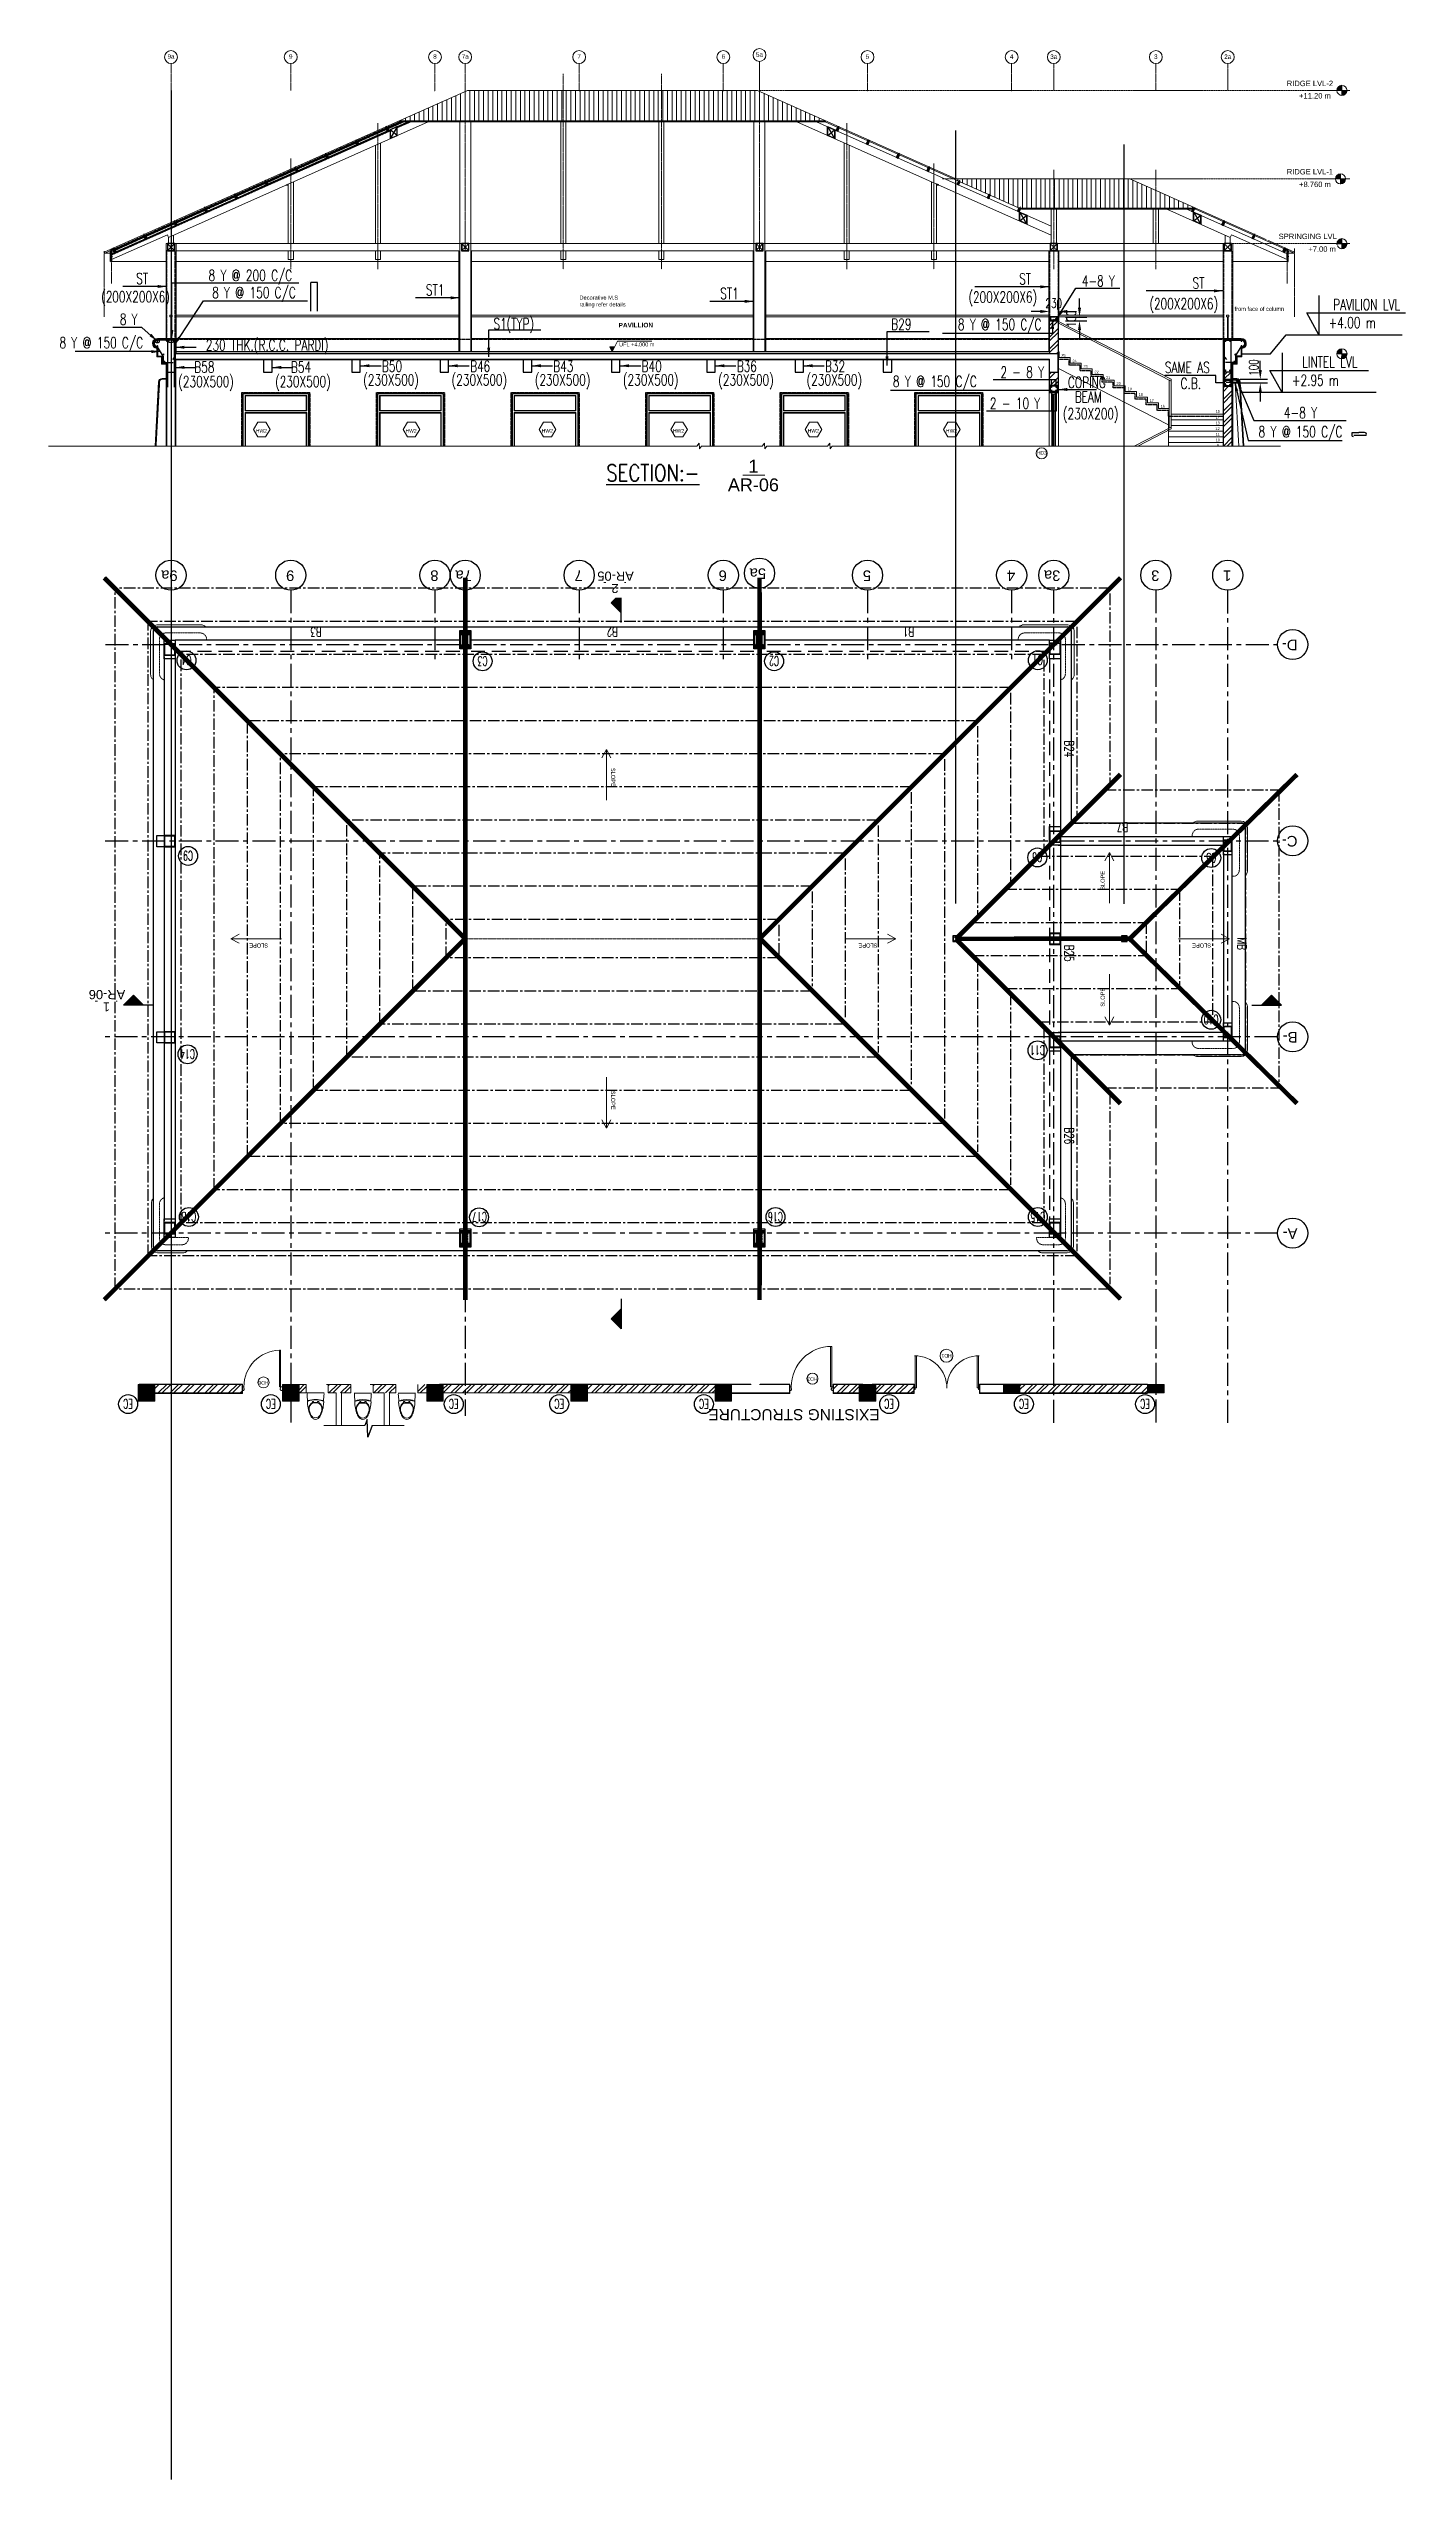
# Model space of a CAD drawing. Header units: millimetres. Extents: x 2659630 to 6742168, y -2425387 to -732288.
# Drawn here: x 3643969 to 3680857, y -1490985 to -1424907 of the extents above; entities that cross this region are included whole.
import ezdxf
from ezdxf.enums import TextEntityAlignment as Align

# ---------------------------------------------------------------- set-up
doc = ezdxf.new("R2010")
doc.units = ezdxf.units.MM
doc.header["$PDMODE"] = 35
doc.header["$PDSIZE"] = -25
for name, pattern in [('CENTER', [2, 1.25, -0.25, 0.25, -0.25]), ('Centre', [31.75, 6.35, -4.7625, 15.875, -4.7625]), ('Grid Line', [22.225, 12.7, -3.175, 3.175, -3.175]), ('Hidden', [7.14375, 4.7625, -2.38125]), ('HIDDEN2', [0.1875, 0.125, -0.0625]), ('Overhead', [3.96875, 2.38125, -1.5875])]:
    doc.linetypes.add(name, pattern=pattern)
for name, color, linetype, lineweight in [('A-ANNO-DIMS', 211, 'Continuous', 9), ('A-AREA-IDEN', 2, 'Continuous', 9), ('A-DETL', 90, 'Continuous', 18), ('A-DETL-THIN', 151, 'Continuous', 18), ('A-DOOR', 31, 'Continuous', 18), ('A-DOOR-FRAM', 31, 'Continuous', 18), ('A-DOOR-IDEN', 31, 'Continuous', 9), ('A-FLOR-HRAL', 11, 'Continuous', 18), ('A-FLOR-LEVL', 51, 'Continuous', 9), ('A-FLOR-OVHD', 1, 'Overhead', 18), ('A-furniture', 37, 'Continuous', 0), ('A-GENM', 13, 'Continuous', 18), ('A-GLAZ-IDEN', 152, 'Continuous', 9), ('A-GRID-MODE', 80, 'Continuous', 0), ('A-hatch', 253, 'Continuous', 0), ('A-OVERHEAD LINE', 31, 'Continuous', 9), ('A-PLASTER', 50, 'Continuous', 0), ('A-RAILING', 11, 'Continuous', 18), ('A-RCC', 2, 'Continuous', 0), ('A-ROOF', 6, 'Continuous', 0), ('A-ROOF-PATT', 132, 'Continuous', 0), ('A-STAIRS', 31, 'Continuous', 18), ('A-TEXT', 211, 'Continuous', 9), ('A-WALL', 113, 'Continuous', 9), ('A-WALL-PATT', 111, 'Continuous', 0), ('elevation 02', 2, 'Continuous', 9), ('G-ANNO-DIMS', 111, 'Continuous', 9), ('G-ANNO-SYMB', 111, 'Continuous', 9), ('G-ANNO-TEXT', 231, 'Continuous', 9), ('I-WALL', 2, 'Continuous', 18), ('licensing text', 7, 'Continuous', 5), ('S-GRID', 1, 'Continuous', 9), ('section-steel', 27, 'Continuous', 30), ('TEXT', 150, 'Continuous', 25)]:
    doc.layers.add(name, color=color, linetype=linetype, lineweight=lineweight)
for name, color, linetype in [('A-COLUMN', 12, 'Continuous'), ('A-CORNICE', 20, 'Continuous'), ('A-LINE-1 HIDDEN', 1, 'Continuous'), ('A-MOULDING', 20, 'Continuous'), ('A-TEXT-0', 7, 'Continuous'), ('S-BEAM INNER', 4, 'HIDDEN2'), ('S-BEAM NO', 3, 'Continuous'), ('S-BEAM OUTER', 4, 'Continuous'), ('S-BRECK LINE', 8, 'Continuous'), ('S-COLUMN', 1, 'Continuous'), ('S-COLUMN CIRCLE', 9, 'Continuous'), ('S-COLUMN NO', 2, 'Continuous'), ('S-CONCRET LINE', 4, 'Continuous'), ('S-DIM-1', 5, 'Continuous'), ('S-GRIDE CIRCLE', 8, 'Continuous'), ('S-GRIDE LINE', 8, 'CENTER'), ('S-GRIDE NO', 1, 'Continuous'), ('S-LEVEL SECTION', 3, 'Continuous'), ('S-REINFORCEMENT', 6, 'Continuous'), ('S-SECTION MARK', 1, 'Continuous'), ('S-STEEL MEMBER', 2, 'Continuous'), ('S-STIRUPS', 3, 'Continuous'), ('S-TITIL', 6, 'Continuous')]:
    doc.layers.add(name, color=color, linetype=linetype)
doc.layers.get('A-ANNO-DIMS').off()
doc.styles.add('Arial', font='arial.ttf', dxfattribs={"height": 123})
doc.styles.add('Arial_1', font='arial.ttf', dxfattribs={"height": 98.353293})
doc.styles.add('Arial_4', font='arial.ttf', dxfattribs={"height": 73.76497})
doc.styles.add('Arial_5', font='arial.ttf', dxfattribs={"height": 108.188623})
doc.styles.add('Arial_B', font='arialbd.ttf', dxfattribs={"height": 125.853552})
doc.styles.add('ROMANS', font='r.shx', dxfattribs={"width": 0.7})
doc.dimstyles.new('dim100', dxfattribs={"dimtxt": 250, "dimasz": 250, "dimexe": 200, "dimexo": 200, "dimgap": 100, "dimtad": 1, "dimdec": 0, "dimrnd": 1, "dimzin": 0, "dimdsep": 46, "dimtxsty": 'ROMANS', "dimcen": 0, "dimclrd": 5, "dimclre": 5, "dimclrt": 4, "dimadec": 0, "dimazin": 0, "dimtfac": 1, "dimtdec": 0, "dimtix": 1, "dimtofl": 0, "dimtmove": 2, "dimatfit": 3, "dimfxl": 1, "dimtolj": 1, "dimtzin": 0, "dimlwd": -1, "dimlwe": -1, "dimarcsym": 0})
doc.dimstyles.new('dim33.33', dxfattribs={"dimtxt": 250, "dimasz": 250, "dimexe": 200, "dimexo": 200, "dimgap": 100, "dimtad": 1, "dimdec": 0, "dimlfac": 0.333331, "dimzin": 0, "dimdsep": 46, "dimtxsty": 'ROMANS', "dimcen": 0, "dimclrd": 5, "dimclre": 5, "dimclrt": 4, "dimadec": 0, "dimazin": 0, "dimtfac": 1, "dimtdec": 0, "dimtix": 1, "dimtofl": 0, "dimtmove": 2, "dimatfit": 3, "dimfxl": 1, "dimtolj": 1, "dimtzin": 0, "dimlwd": -1, "dimlwe": -1, "dimarcsym": 0})
pattern_1 = [(225, (3841392.85, -1272244.62), (159.09903, -159.09903), []), (225, (3841286.79, -1272244.62), (159.09903, -159.09903), [])]
pattern_2 = [(225, (3661372.388, -1365372.662), (-15.2387667, 15.2387667), [])]
pattern_3 = [(180, (7023629.782, -2623242.505), (-9e-16, -6.985), [5.08, -1.905]), (270, (7023629.782, -2623242.505), (6.985, -9e-16), [5.08, -1.905])]
pattern_4 = [(180, (7015629.7154, -2623242.505), (-9e-16, -6.985), [5.08, -1.905]), (270, (7015629.7154, -2623242.505), (6.985, -9e-16), [5.08, -1.905])]
pattern_5 = [(45, (3571679.8, -1452745.314), (-15.2387667, 15.2387667), [])]
pattern_6 = [(180, (7023629.094, -2639512.317), (-9e-16, -6.985), [5.08, -1.905]), (270, (7023629.094, -2639512.317), (6.985, -9e-16), [5.08, -1.905])]
pattern_7 = [(180, (7015629.027, -2639512.317), (-9e-16, -6.985), [5.08, -1.905]), (270, (7015629.027, -2639512.317), (6.985, -9e-16), [5.08, -1.905])]
pattern_8 = [(135, (3751816.387, -1452745.314), (15.2387667, 15.2387667), [])]
pattern_9 = [(225, (3840652.2, -1287585.16), (159.09903, -159.09903), []), (225, (3840546.13, -1287585.16), (159.09903, -159.09903), [])]
pattern_10 = [(135, (3661372.388, -1534029.366), (-15.2387667, -15.2387667), [])]

msp = doc.modelspace()

# ---------------------------------------------------------------- texts
at = {"layer": 'A-AREA-IDEN', "insert": (3659934.708, -1432360.491), "char_height": 125.8536, "width": 1345.94379, "attachment_point": 2, "rotation": 0.13141055, "line_spacing_factor": 0.938532, "style": 'Arial_B'}
msp.add_mtext('PAVILLION', dxfattribs=at)
at = {"layer": 'A-DOOR-IDEN', "char_height": 98.3533, "width": 208.8, "attachment_point": 2, "line_spacing_factor": 0.938532, "style": 'Arial_1'}
for s, insert, rotation in [('HD3', (3670971.973, -1435847.76), 0.13141055), ('HD1', (3668382.752, -1460489.211, 0), 180.13141055), ('HD6', (3649808.218, -1461225.358), 180.13141055), ('HD3', (3664734.034, -1461121.435), 180.13141055)]:
    msp.add_mtext(s, dxfattribs=dict(at, insert=insert, rotation=rotation))
at = {"layer": 'A-GLAZ-IDEN', "char_height": 98.3533, "width": 244.8, "attachment_point": 8, "line_spacing_factor": 0.938532, "style": 'Arial_1'}
for insert in [(3649753.68, -1435344.15), (3653823.05, -1435344.15), (3657526.142, -1435344.15), (3661098.921, -1435344.15), (3664758.921, -1435344.15), (3668517.661, -1435344.15)]:
    msp.add_mtext('HW2', dxfattribs=dict(at, insert=insert))
at = {"layer": 'A-TEXT', "style": 'Arial_1'}
msp.add_text('from face of column', height=110, dxfattribs=at).set_placement((3676213.807, -1432036.595))
at = {"layer": 'A-TEXT', "insert": (3658402.487, -1431620.333), "char_height": 110, "width": 1388.15121, "attachment_point": 1, "line_spacing_factor": 1.010232, "style": 'Arial_1'}
msp.add_mtext('Decorative M.S railing refer details', dxfattribs=at)
at = {"layer": 'A-TEXT-0', "color": 7, "style": 'Arial_4'}
for s, p in [('25', (3671503.559, -1433285.113)), ('24', (3671804.414, -1433434.842)), ('23', (3672104.113, -1433584.026)), ('22', (3672404.867, -1433732.11)), ('21', (3672718.352, -1433887.08)), ('20', (3673004.364, -1434047.447)), ('16', (3674204.226, -1434664.2)), ('12', (3675692.557, -1435275.391)), ('13', (3675696.823, -1435120.496)), ('15', (3675697.273, -1434802.142)), ('14', (3675701.236, -1434978.246)), ('10', (3675698.756, -1435584.256)), ('11', (3675699.315, -1435429.352)), ('9', (3675729.654, -1435729.882))]:
    msp.add_text(s, height=73.765, rotation=0.13141055, dxfattribs=at).set_placement(p)
for s, p in [('19', (3673303.961, -1434193.818)), ('18', (3673603.962, -1434345.997)), ('17', (3673904.113, -1434510.904))]:
    msp.add_text(s, height=73.765, dxfattribs=at).set_placement(p)
at = {"layer": 'G-ANNO-DIMS', "insert": (3659479.294, -1432892.511), "char_height": 108.18862, "width": 1040.12588, "attachment_point": 1, "rotation": 359.86858945, "line_spacing_factor": 0.938532, "style": 'Arial_5'}
msp.add_mtext('UFL +4.000 m', dxfattribs=at)
at = {"layer": 'G-ANNO-SYMB', "width": 325.02824, "attachment_point": 2, "line_spacing_factor": 0.938532, "style": 'Arial_1'}
for s, insert, char_height in [('1', (3663130.818, -1436082.704, 0), 350.545), ('AR-06', (3663130.818, -1436589.84, 0), 350.5449)]:
    msp.add_mtext(s, dxfattribs=dict(at, insert=insert, char_height=char_height))
at = {"layer": 'licensing text', "style": 'Arial'}
msp.add_text('EXISTING STRUCTURE', height=300, rotation=179.99997498, dxfattribs=at).set_placement((3666562.533, -1461891.06))
at = {"layer": 'S-BEAM NO', "style": 'ROMANS', "width": 0.7}
for s, p in [('ST', (3646515.707, -1431158.486, 0)), ('ST', (3670515.706, -1431168.299, 0)), ('ST', (3675233.706, -1431279.01, 0)), ('(200X200X6)', (3646331.368, -1431652.599)), ('ST1', (3654479.097, -1431467.483, 0)), ('ST1', (3662479.164, -1431564.012, 0)), ('(200X200X6)', (3669911.772, -1431659.335)), ('(200X200X6)', (3674832.656, -1431842.61)), ('S1(TYP)', (3656615.457, -1432387.009, 0)), ('B29', (3667154.487, -1432397.834, 0)), ('230 THK.(R.C.C. PARDI)', (3649911.339, -1432963.815, 0)), ('(230X500)', (3648251.631, -1433958.521)), ('B58', (3648202.736, -1433565.287, 0)), ('(230X500)', (3650881.631, -1433958.521)), ('B54', (3650832.736, -1433565.287, 0)), ('(230X500)', (3653281.631, -1433913.245)), ('B50', (3653302.537, -1433542.054, 0)), ('(230X500)', (3655681.631, -1433913.245)), ('B46', (3655702.537, -1433542.054, 0)), ('(230X500)', (3657941.631, -1433913.245)), ('B43', (3657962.537, -1433542.054, 0)), ('(230X500)', (3660341.631, -1433913.245)), ('B40', (3660362.537, -1433542.054, 0)), ('(230X500)', (3662931.631, -1433913.245)), ('B36', (3662952.537, -1433542.054, 0)), ('(230X500)', (3665331.631, -1433913.245)), ('B32', (3665352.537, -1433542.054, 0)), ('(230X200)', (3672304.046, -1434833.432))]:
    msp.add_text(s, height=300, dxfattribs=at).set_placement(p, align=Align.MIDDLE_CENTER)
for s, rotation, p in [('B3', 180, (3651240.112, -1440761.362, 0)), ('B2', 180, (3659294.322, -1440761.363, 0)), ('B1', 180, (3667350.126, -1440761.363, 0)), ('B24', 270, (3671713.454, -1443941.178, 0)), ('B7', 180, (3673168.651, -1446070.981, 0)), ('B25', 270, (3671713.445, -1449494.738, 0)), ('MB', 270, (3676413.678, -1449238.677, 0)), ('B26', 270, (3671713.452, -1454461.178, 0))]:
    msp.add_text(s, height=250, rotation=rotation, dxfattribs=at).set_placement(p, align=Align.MIDDLE_CENTER)
at = {"layer": 'S-COLUMN NO', "style": 'ROMANS', "width": 0.6}
for s, p in [('C4', (3647716.268, -1441531.527, 0)), ('C3', (3655766.956, -1441555.92, 0)), ('C2', (3663692.256, -1441555.176, 0)), ('C1', (3670862.821, -1441528.12, 0)), ('C1', (3670862.821, -1441528.12, 0)), ('C1', (3670862.821, -1441528.12, 0)), ('C9', (3647759.104, -1446846.979, 0)), ('C6', (3670849.581, -1446888.024, 0)), ('C5', (3675577.793, -1446902.373, 0)), ('C10', (3675577.793, -1451300.066, 0)), ('C14', (3647745.833, -1452239.571, 0)), ('C11', (3670855.875, -1452132.317, 0)), ('C18', (3647782.41, -1456661.589, 0)), ('C17', (3655682.499, -1456661.589, 0)), ('C16', (3663729.566, -1456661.589, 0)), ('C15', (3670862.821, -1456661.589, 0)), ('EC', (3646128.186, -1461748.071, 0)), ('EC', (3646128.186, -1461748.071, 0)), ('EC', (3650009.53, -1461748.071, 0)), ('EC', (3650009.53, -1461748.071, 0)), ('EC', (3654982.612, -1461748.071, 0)), ('EC', (3654982.612, -1461748.071, 0)), ('EC', (3657850.384, -1461748.071, 0)), ('EC', (3657850.384, -1461748.071, 0)), ('EC', (3661782.997, -1461748.071, 0)), ('EC', (3661782.997, -1461748.071, 0)), ('EC', (3666820.349, -1461748.071, 0)), ('EC', (3666820.349, -1461748.071, 0)), ('EC', (3670484.413, -1461748.071, 0)), ('EC', (3670484.413, -1461748.071, 0)), ('EC', (3673778.048, -1461748.071, 0)), ('EC', (3673778.048, -1461748.071, 0))]:
    msp.add_text(s, height=257.1429, rotation=180, dxfattribs=at).set_placement(p, align=Align.MIDDLE_CENTER)
at = {"layer": 'S-DIM-1', "color": 4, "ltscale": 2500, "style": 'ROMANS', "width": 0.7}
for s, p in [('COPING ', (3672269.06, -1433980.028)), ('SAME AS ', (3675000.556, -1433571.653)), ('C.B.', (3675024.639, -1434008.036)), ('BEAM', (3672235.53, -1434374.007))]:
    msp.add_text(s, height=300, rotation=359.9999954, dxfattribs=at).set_placement(p, align=Align.MIDDLE_CENTER)
at = {"layer": 'S-DIM-1', "color": 4, "ltscale": 2500, "char_height": 300, "attachment_point": 5, "rotation": 359.9999954, "style": 'ROMANS'}
for s, insert in [('{\\A1;8 Y @ 200 C/C}', (3649454.423, -1431120.924)), ('{\\A1;4-8 Y }', (3672509.406, -1431222.299)), ('{\\A1;8 Y @ 150 C/C}', (3649551.513, -1431589.539)), ('{\\A1;8 Y }', (3646145.655, -1432264.023)), ('{\\A1;8 Y }', (3646145.655, -1432264.023)), ('{\\A1;8 Y }', (3646145.655, -1432264.023)), ('{\\A1;8 Y @ 150 C/C}', (3669826.469, -1432456.609)), ('{\\A1;8 Y @ 150 C/C}', (3645400.347, -1432951.297)), ('{\\A1;8 Y @ 150 C/C}', (3668063.966, -1434005.125)), ('{\\A1;2 - 8 Y }', (3670439.307, -1433702.382)), ('{\\A1;2 - 10 Y }', (3670246.408, -1434549.289)), ('{\\A1;8 Y @ 150 C/C}', (3678004.004, -1435372.522)), ('{\\A1;4-8 Y }', (3678004.004, -1434806.82))]:
    msp.add_mtext(s, dxfattribs=dict(at, insert=insert))
at = {"layer": 'S-GRIDE NO', "style": 'Arial'}
for s, height, p in [('9a', 287.9195, (3647477.083, -1439091.13)), ('9', 287.919, (3650649.093, -1439091.13)), ('8', 287.919, (3654569.093, -1439091.13)), ('7a', 287.9195, (3655475.474, -1439091.13)), ('7', 287.919, (3658489.093, -1439091.13)), ('6', 287.919, (3662409.093, -1439091.13)), ('5a', 287.9195, (3663475.541, -1439035.458)), ('5', 287.919, (3666329.093, -1439091.13)), ('4', 287.919, (3670249.093, -1439091.13)), ('3a', 287.9195, (3671477.083, -1439091.13)), ('3', 287.919, (3674169.093, -1439091.13)), ('1', 287.919, (3676124.093, -1439091.13)), ('1', 287.919, (3676124.093, -1439091.13)), ('1', 287.919, (3676124.093, -1439091.13)), ('D-', 287.9195, (3677922.699, -1440973.527)), ('C-', 287.9195, (3677922.699, -1446308.592)), ('B-', 287.9195, (3677922.699, -1451638.592)), ('A-', 287.9195, (3677922.699, -1456973.594))]:
    msp.add_text(s, height=height, rotation=180, dxfattribs=at).set_placement(p)
at = {"layer": 'S-LEVEL SECTION', "char_height": 300, "attachment_point": 5, "line_spacing_factor": 0.938532, "style": 'ROMANS'}
for s, insert in [('PAVILION LVL', (3679801.728, -1431863.534)), ('+4.00 m', (3679410.769, -1432355.783)), ('+2.95 m', (3678409.359, -1433921.603)), ('LINTEL LVL', (3678800.318, -1433429.354))]:
    msp.add_mtext(s, dxfattribs=dict(at, insert=insert))
at = {"layer": 'S-TITIL', "lineweight": 30, "style": 'ROMANS', "width": 0.8}
msp.add_text('%%USECTION:-', height=450, dxfattribs=at).set_placement((3659131.601, -1436664.053))

# ---------------------------------------------------------------- blocks, each defined once
blk = doc.blocks.new('*D2192')
at = {"layer": 'Defpoints', "color": 0, "ltscale": 1200}
for p in [(3676162, -1433895), (3676162, -1433995), (3676912, -1433995)]:
    blk.add_point(p, dxfattribs=at)
at = {"layer": 'S-COLUMN NO', "color": 5, "ltscale": 1200}
for p, q in [((3676912, -1433645), (3676912, -1433395)), ((3676362, -1433895), (3677112, -1433895)), ((3676362, -1433995), (3677112, -1433995)), ((3676912, -1434245), (3676912, -1434495))]:
    blk.add_line(p, q, dxfattribs=at)
for points in [[(3676870, -1433645), (3676954, -1433645), (3676912, -1433895)], [(3676954, -1434245), (3676870, -1434245), (3676912, -1433995)]]:
    blk.add_solid(points, dxfattribs=at)
at = {"layer": 'S-COLUMN NO', "color": 4, "ltscale": 1200, "insert": (3676735, -1433577), "char_height": 250, "attachment_point": 5, "rotation": 90, "style": 'ROMANS'}
blk.add_mtext('\\A1;100', dxfattribs=at)
blk = doc.blocks.new('Level - M_Level Head - Circle_100-1971033-BUILDING SECTION BB_')
at = {"layer": 'A-FLOR-LEVL', "lineweight": 9}
h = blk.add_hatch(color=256, dxfattribs=at)
edge = h.paths.add_edge_path(flags=0)
edge.add_line((79558, 3137), (79558, 3000))
edge.add_line((79558, 3000), (79421, 3000))
edge.add_arc((79558, 3000), 138, 90, 180, ccw=False)
h = blk.add_hatch(color=256, dxfattribs=at)
edge = h.paths.add_edge_path(flags=0)
edge.add_arc((79558, 3000), 137, 270, 360, ccw=False)
edge.add_line((79558, 2862), (79558, 3000))
edge.add_line((79558, 3000), (79696, 3000))
for p, q in [((79421, 3000), (79558, 3000)), ((79558, 3000), (79558, 3137)), ((79696, 3000), (79558, 3000)), ((79558, 3000), (79558, 2862))]:
    blk.add_line(p, q, dxfattribs=at)
blk.add_circle((79558, 3000), 137, dxfattribs=at)
for radius, start, end in [(138, 90, 180), (137, 270, 360)]:
    blk.add_arc((79558, 3000), radius, start, end, dxfattribs=at)
blk = doc.blocks.new('M_Door Tag_Mahindra_2_0mm - M_Door Tag_Mahindra 2-1437518-GROUND FLOOR PLAN-01')
at = {"layer": 'A-DOOR-IDEN'}
blk.add_circle((0, 0), 3, dxfattribs=at)
blk = doc.blocks.new('Spot section')
at = {"layer": 'G-ANNO-DIMS'}
h = blk.add_hatch(color=256, dxfattribs=at)
h.dxf.hatch_style = 1
h.paths.add_polyline_path([(0, 136), (67, 0), (135, 136)])
blk.add_lwpolyline([(135, 136), (0, 136), (67, 0), (213, 294), (1141, 294)], dxfattribs=at)
blk = doc.blocks.new('*D2190')
at = {"layer": 'Defpoints', "color": 0, "ltscale": 1200}
for p in [(3671412, -1432203), (3671412, -1432303), (3671997, -1432303)]:
    blk.add_point(p, dxfattribs=at)
at = {"layer": 'S-COLUMN NO', "color": 5, "ltscale": 1200}
for p, q in [((3671997, -1431953), (3671997, -1431703)), ((3671612, -1432203), (3672197, -1432203)), ((3671612, -1432303), (3672197, -1432303)), ((3671997, -1432553), (3671997, -1432803))]:
    blk.add_line(p, q, dxfattribs=at)
for points in [[(3671956, -1431953), (3672039, -1431953), (3671997, -1432203)], [(3672039, -1432553), (3671956, -1432553), (3671997, -1432303)]]:
    blk.add_solid(points, dxfattribs=at)
at = {"layer": 'S-COLUMN NO', "color": 4, "ltscale": 1200, "insert": (3671772, -1432253), "char_height": 250, "attachment_point": 5, "rotation": 90, "style": 'ROMANS'}
blk.add_mtext('\\A1;100', dxfattribs=at)
blk = doc.blocks.new('*D2191')
at = {"layer": 'Defpoints', "color": 0, "ltscale": 1200}
for p in [(3671182, -1432203), (3671412, -1432052), (3671412, -1432203)]:
    blk.add_point(p, dxfattribs=at)
at = {"layer": 'S-COLUMN NO', "color": 5, "ltscale": 1200}
for p, q in [((3671182, -1432003), (3671182, -1431852)), ((3671412, -1432003), (3671412, -1431852)), ((3670932, -1432052), (3670682, -1432052)), ((3671662, -1432052), (3671912, -1432052))]:
    blk.add_line(p, q, dxfattribs=at)
for points in [[(3670932, -1432094), (3670932, -1432011), (3671182, -1432052)], [(3671662, -1432011), (3671662, -1432094), (3671412, -1432052)]]:
    blk.add_solid(points, dxfattribs=at)
at = {"layer": 'S-COLUMN NO', "color": 4, "ltscale": 1200, "insert": (3671297, -1431827), "char_height": 250, "attachment_point": 5, "style": 'ROMANS'}
blk.add_mtext('\\A1;230', dxfattribs=at)
blk = doc.blocks.new('Grid - M_Grid Head - Circle-24584-GROUND FLOOR PLAN-01')
at = {"layer": 'A-GRID-MODE'}
blk.add_circle((0, 0), 3.5, dxfattribs=at)
blk = doc.blocks.new('hjhgkhjjkhk')
at = {"layer": 'A-furniture', "linetype": 'ByBlock'}
for p, q in [((-3239410, 38907, -500), (-3238943, 38907, -500)), ((-3239263, 38679, -500), (-3239230, 38679, -500)), ((-3239263, 38630, -500), (-3239263, 38679, -500)), ((-3239231, 38637, -500), (-3239122, 38637, -500)), ((-3239230, 38679, -500), (-3239230, 38637, -500)), ((-3239123, 38651, -500), (-3239230, 38651, -500)), ((-3239123, 38679, -500), (-3239090, 38679, -500)), ((-3239123, 38637, -500), (-3239123, 38679, -500)), ((-3239090, 38679, -500), (-3239090, 38630, -500))]:
    blk.add_line(p, q, dxfattribs=at)
for centre, radius, start, end in [((-3239382, 38882, -500), 25.6, 103.21719, 184.32051), ((-3234363, 39215, -500), 5055, 183.79717, 185.93388), ((-3239285, 38652, -500), 114, 159.1995, 186.5683), ((-3234351, 39220, -500), 5080, 186.56826, 187.08959), ((-3238431, 38682, -500), 965, 185.28307, 196.4207), ((-3239383, 38693, -500), 7.92, 185.93409, 288.7781), ((-3239379, 38706, -500), 7.92, 185.26703, 288.2867), ((-3239176, 38085, -500), 635, 71.2219, 108.7781), ((-3239176, 38092, -500), 639, 71.7134, 108.2867), ((-3239160, 38466, -500), 206, 151.87935, 195.94249), ((-3238749, 38591, -500), 635, 196.55926, 209.39994), ((-3239160, 38466, -500), 191, 160.13486, 195.91915), ((-3238749, 38591, -500), 620, 196.56664, 207.1313), ((-3239125, 38450, -500), 244, 124.52592, 152.5265), ((-3239125, 38450, -500), 229, 133.99681, 159.44226), ((-3239231, 38561, -500), 76.2, 90, 133.99681), ((-3239122, 38561, -500), 76.2, 46.0032, 90), ((-3239228, 38450, -500), 244, 27.47351, 55.47409), ((-3239228, 38450, -500), 229, 20.55775, 46.0032), ((-3239604, 38591, -500), 620, 332.8687, 343.43337), ((-3239604, 38591, -500), 635, 330.60007, 343.44074), ((-3239193, 38466, -500), 191, 344.08086, 19.86515), ((-3239193, 38466, -500), 206, 344.05751, 28.12065), ((-3239921, 38682, -500), 965, 343.5793, 354.7169), ((-3238974, 38706, -500), 7.92, 251.71348, 354.733), ((-3238970, 38693, -500), 7.92, 251.22207, 354.0659), ((-3238971, 38882, -500), 25.6, 355.67954, 76.78162), ((-3243990, 39215, -500), 5055, 354.0661, 356.2028), ((-3239068, 38652, -500), 114, 353.4317, 20.8005), ((-3244002, 39220, -500), 5080, 352.9104, 353.4317), ((-3239114, 38385, -500), 216, 209.30454, 232.37683), ((-3239176, 38371, -500), 140, 207.1313, 332.8687), ((-3239176, 38301, -500), 111, 231.63563, 270.00001), ((-3239176, 38301, -500), 111, 270, 308.36438), ((-3239239, 38385, -500), 216, 307.62317, 330.69546)]:
    blk.add_arc(centre, radius, start, end, dxfattribs=at)
blk = doc.blocks.new('DOOR D9-1800X2500-PLN')
at = {"layer": 'A-DOOR'}
for p, q in [((12, 40, 0), (12, 25, 0)), ((37, 40, 0), (12, 40, 0)), ((12, 25, 0), (22, 25, 0)), ((12, 15, 0), (12, 0, 0)), ((22, 15, 0), (12, 15, 0)), ((12, 0, 0), (37, 0, 0)), ((14, 27, 0), (14, 38, 0)), ((14, 38, 0), (22, 38, 0)), ((22, 27, 0), (14, 27, 0)), ((14, 2, 0), (14, 13, 0)), ((14, 13, 0), (22, 13, 0)), ((22, 2, 0), (14, 2, 0)), ((22, 38, 0), (22, 27, 0)), ((22, 25, 0), (22, 15, 0)), ((22, 13, 0), (22, 2, 0)), ((24, 10, 0), (24, 30, 0)), ((24, 30, 0), (30, 30, 0)), ((30, 10, 0), (24, 10, 0)), ((26, 32, 0), (26, 34, 0)), ((35, 32, 0), (26, 32, 0)), ((26, 6, 0), (26, 8, 0)), ((26, 8, 0), (35, 8, 0)), ((27, 37, 0), (28, 37, 0)), ((28, 4, 0), (27, 4, 0)), ((28, 37, 0), (28, 38, 0)), ((28, 38, 0), (35, 38, 0)), ((28, 2, 0), (28, 4, 0)), ((35, 2, 0), (28, 2, 0)), ((30, 30, 0), (30, 10, 0)), ((32, 10, 0), (32, 30, 0)), ((32, 30, 0), (35, 30, 0)), ((35, 10, 0), (32, 10, 0)), ((35, 38, 0), (35, 32, 0)), ((35, 30, 0), (35, 25, 0)), ((35, 25, 0), (37, 25, 0)), ((37, 15, 0), (35, 15, 0)), ((35, 15, 0), (35, 10, 0)), ((35, 8, 0), (35, 2, 0)), ((37, 25, 0), (37, 40, 0)), ((37, 0, 0), (37, 15, 0)), ((1763, 25, 0), (1763, 40, 0)), ((1763, 40, 0), (1788, 40, 0)), ((1766, 25, 0), (1763, 25, 0)), ((1763, 0, 0), (1763, 15, 0)), ((1763, 15, 0), (1766, 15, 0)), ((1788, 0, 0), (1763, 0, 0)), ((1772, 38, 0), (1766, 38, 0)), ((1766, 38, 0), (1766, 32, 0)), ((1766, 32, 0), (1774, 32, 0)), ((1768, 30, 0), (1766, 30, 0)), ((1766, 30, 0), (1766, 25, 0)), ((1766, 15, 0), (1766, 10, 0)), ((1766, 10, 0), (1768, 10, 0)), ((1766, 8, 0), (1766, 2, 0)), ((1774, 8, 0), (1766, 8, 0)), ((1766, 2, 0), (1772, 2, 0)), ((1768, 10, 0), (1768, 30, 0)), ((1770, 30, 0), (1770, 10, 0)), ((1776, 30, 0), (1770, 30, 0)), ((1770, 10, 0), (1776, 10, 0)), ((1772, 37, 0), (1772, 38, 0)), ((1773, 37, 0), (1772, 37, 0)), ((1772, 2, 0), (1772, 4, 0)), ((1772, 4, 0), (1773, 4, 0)), ((1774, 32, 0), (1774, 34, 0)), ((1774, 6, 0), (1774, 8, 0)), ((1776, 10, 0), (1776, 30, 0)), ((1778, 38, 0), (1778, 27, 0)), ((1786, 38, 0), (1778, 38, 0)), ((1778, 27, 0), (1786, 27, 0)), ((1788, 25, 0), (1778, 25, 0)), ((1778, 25, 0), (1778, 15, 0)), ((1778, 15, 0), (1788, 15, 0)), ((1786, 13, 0), (1778, 13, 0)), ((1778, 13, 0), (1778, 2, 0)), ((1778, 2, 0), (1786, 2, 0)), ((1786, 27, 0), (1786, 38, 0)), ((1786, 2, 0), (1786, 13, 0)), ((1788, 40, 0), (1788, 25, 0)), ((1788, 15, 0), (1788, 0, 0))]:
    blk.add_line(p, q, dxfattribs=at)
at = {"layer": 'A-DOOR', "elevation": 0}
for points in [[(77, 40), (77, 915), (37, 915), (37, 40)], [(1723, 40), (1723, 915), (1763, 915), (1763, 40)]]:
    blk.add_lwpolyline(points, close=True, dxfattribs=at)
at = {"layer": 'A-DOOR'}
for centre, radius, start, end in [((25, 40), 875, 359.99702, 90), ((1775, 40), 875, 90, 180.00298), ((25, 36, 0), 2, 14.44902, 289.79583), ((25, 4, 0), 2, 70.14718, 345.494), ((1775, 36, 0), 2, 250.20417, 165.55098), ((1775, 4, 0), 2, 194.506, 109.85282)]:
    blk.add_arc(centre, radius, start, end, dxfattribs=at)
blk = doc.blocks.new('M_Door Tag_Mahindra_2_0mm_2 - M_Door Tag_Mahindra 2-3264029-GROUND FLOOR PLAN-01')
at = {"layer": 'A-DOOR-IDEN'}
blk.add_circle((0, 0), 3.5, dxfattribs=at)
blk = doc.blocks.new('A$C649E5817')
at = {"layer": 'A-DOOR-FRAM'}
for p, q in [((0, 1190), (12, 1190)), ((0, 1110), (0, 1190)), ((12, 1110), (0, 1110)), ((12, 1200), (40, 1200)), ((12, 1190), (12, 1200)), ((12, 1100), (12, 1110)), ((50, 1100), (12, 1100)), ((40, 1200), (60, 1175)), ((60, 1145), (50, 1145)), ((50, 1145), (50, 1100)), ((60, 1175), (60, 1145)), ((1160, 1200), (1140, 1175)), ((1140, 1175), (1140, 1145)), ((1140, 1145), (1150, 1145)), ((1150, 1145), (1150, 1100)), ((1150, 1100), (1188, 1100)), ((1188, 1200), (1160, 1200)), ((1188, 1190), (1188, 1200)), ((1200, 1190), (1188, 1190)), ((1188, 1100), (1188, 1110)), ((1188, 1110), (1200, 1110)), ((1200, 1110), (1200, 1190))]:
    blk.add_line(p, q, dxfattribs=at)
blk.add_lwpolyline([(84, 1100), (50, 1100), (50, 0), (84, 0)], close=True, dxfattribs=at)
blk.add_arc((50, 1100), 1100, 270, 359.98402, dxfattribs=at)
blk = doc.blocks.new('A$C73F500AF')
at = {"layer": 'A-DOOR'}
blk.add_lwpolyline([(50, 1000), (85, 1000), (85, 0), (50, 0)], close=True, dxfattribs=at)
blk.add_arc((50, 1000), 1000, 272.00582, 0.06947, dxfattribs=at)
at = {"layer": 'A-DOOR-FRAM'}
for p, q in [((0, 1090), (12, 1090)), ((0, 1010), (0, 1090)), ((12, 1010), (0, 1010)), ((12, 1100), (40, 1100)), ((12, 1090), (12, 1100)), ((12, 1000), (12, 1010)), ((50, 1000), (12, 1000)), ((40, 1100), (60, 1075)), ((60, 1045), (50, 1045)), ((50, 1045), (50, 1000)), ((60, 1075), (60, 1045)), ((1060, 1101), (1040, 1076)), ((1040, 1076), (1040, 1046)), ((1040, 1046), (1050, 1046)), ((1050, 1046), (1050, 1001)), ((1050, 1001), (1088, 1001)), ((1088, 1101), (1060, 1101)), ((1088, 1091), (1088, 1101)), ((1100, 1091), (1088, 1091)), ((1088, 1001), (1088, 1011)), ((1088, 1011), (1100, 1011)), ((1100, 1011), (1100, 1091))]:
    blk.add_line(p, q, dxfattribs=at)

# ---------------------------------------------------------------- dimensions: what is measured, and where the dimension line sits
at = {"layer": 'S-COLUMN NO', "ltscale": 1200}
dim = msp.add_linear_dim(base=(3671412.412, -1432052.18), p1=(3671182.412, -1432202.875), p2=(3671412.412, -1432202.875), dimstyle='dim100', dxfattribs=at)
dim.commit()
dim.dimension.update_dxf_attribs({"geometry": '*D2191', "text_midpoint": (3671297.412, -1431827.18)})
dim = msp.add_linear_dim(base=(3671997.228, -1432302.875), p1=(3671412.412, -1432202.875), p2=(3671412.412, -1432302.875), angle=90, dimstyle='dim100', dxfattribs=at)
dim.commit()
dim.dimension.update_dxf_attribs({"geometry": '*D2190', "text_midpoint": (3671772.228, -1432252.875)})
dim = msp.add_linear_dim(base=(3676911.94, -1433994.954), p1=(3676162.412, -1433894.954), p2=(3676162.412, -1433994.954), angle=90, dimstyle='dim100', dxfattribs=at)
dim.commit()
dim.dimension.update_dxf_attribs({"geometry": '*D2192', "text_midpoint": (3676735.072, -1433576.999), "dimtype": 160})

# ---------------------------------------------------------------- hatches: boundary and pattern name
at = {"layer": 'A-DETL'}
h = msp.add_hatch(dxfattribs=at)
h.set_pattern_fill('HONEY', color=256, scale=100, angle=45)
h.set_pattern_definition([(45, (2527880.12, 245938.904), (5.6035967, 20.912907593), [12.5, -25]), (165, (2527880.12, 245938.904), (-20.912907593, -5.6035967), [12.5, -25]), (105, (2527880.12, 245938.904), (-15.30931089, 15.30931089), [-25, 12.5])])
h.paths.add_polyline_path([(3653153.666, -1427107.083), (3653133.329, -1427061.406), (3652355.003, -1427407.939), (3652375.339, -1427453.617)])
h = msp.add_hatch(dxfattribs=at)
h.set_pattern_fill('HONEY', color=256, scale=100, angle=45)
h.set_pattern_definition([(45, (2528702.311, 246304.967), (5.6035967, 20.912907593), [12.5, -25]), (165, (2528702.311, 246304.967), (-20.912907593, -5.6035967), [12.5, -25]), (105, (2528702.311, 246304.967), (-15.30931089, 15.30931089), [-25, 12.5])])
h.paths.add_polyline_path([(3653631.928, -1426894.148), (3653508.998, -1426894.148), (3653177.194, -1427041.877), (3653197.53, -1427087.554)])
h = msp.add_hatch(dxfattribs=at)
h.set_pattern_fill('HONEY', color=256, scale=100, angle=45)
h.set_pattern_definition([(45, (2526235.738, 245206.778), (5.6035967, 20.912907593), [12.5, -25]), (165, (2526235.738, 245206.778), (-20.912907593, -5.6035967), [12.5, -25]), (105, (2526235.738, 245206.778), (-15.30931089, 15.30931089), [-25, 12.5])])
h.paths.add_polyline_path([(3651509.284, -1427839.209), (3651488.948, -1427793.532), (3650710.621, -1428140.065), (3650730.958, -1428185.743)])
h = msp.add_hatch(dxfattribs=at)
h.set_pattern_fill('HONEY', color=256, scale=100, angle=45)
h.set_pattern_definition([(45, (2527057.929, 245572.841), (5.6035967, 20.912907593), [12.5, -25]), (165, (2527057.929, 245572.841), (-20.912907593, -5.6035967), [12.5, -25]), (105, (2527057.929, 245572.841), (-15.30931089, 15.30931089), [-25, 12.5])])
h.paths.add_polyline_path([(3652331.475, -1427473.146), (3652311.138, -1427427.469), (3651532.812, -1427774.002), (3651553.149, -1427819.68)])
h = msp.add_hatch(dxfattribs=at)
h.set_pattern_fill('HONEY', color=256, scale=100, angle=45)
h.set_pattern_definition([(45, (2524591.356, 244474.652), (5.6035967, 20.912907593), [12.5, -25]), (165, (2524591.356, 244474.652), (-20.912907593, -5.6035967), [12.5, -25]), (105, (2524591.356, 244474.652), (-15.30931089, 15.30931089), [-25, 12.5])])
h.paths.add_polyline_path([(3649864.903, -1428571.335), (3649844.566, -1428525.658), (3649066.239, -1428872.191), (3649086.576, -1428917.869)])
h = msp.add_hatch(dxfattribs=at)
h.set_pattern_fill('HONEY', color=256, scale=100, angle=45)
h.set_pattern_definition([(45, (2525413.547, 244840.715), (5.6035967, 20.912907593), [12.5, -25]), (165, (2525413.547, 244840.715), (-20.912907593, -5.6035967), [12.5, -25]), (105, (2525413.547, 244840.715), (-15.30931089, 15.30931089), [-25, 12.5])])
h.paths.add_polyline_path([(3650687.093, -1428205.272), (3650666.757, -1428159.595), (3649888.43, -1428506.128), (3649908.767, -1428551.806)])
h = msp.add_hatch(dxfattribs=at)
h.set_pattern_fill('HONEY', color=256, scale=100, angle=45)
h.set_pattern_definition([(45, (2522946.974, 243742.526), (5.6035967, 20.912907593), [12.5, -25]), (165, (2522946.974, 243742.526), (-20.912907593, -5.6035967), [12.5, -25]), (105, (2522946.974, 243742.526), (-15.30931089, 15.30931089), [-25, 12.5])])
h.paths.add_polyline_path([(3648220.521, -1429303.461), (3648200.184, -1429257.784), (3647421.857, -1429604.317), (3647442.194, -1429649.995)])
h = msp.add_hatch(dxfattribs=at)
h.set_pattern_fill('HONEY', color=256, scale=100, angle=45)
h.set_pattern_definition([(45, (2523769.3, 244108.287), (5.6035967, 20.912907593), [12.5, -25]), (165, (2523769.3, 244108.287), (-20.912907593, -5.6035967), [12.5, -25]), (105, (2523769.3, 244108.287), (-15.30931089, 15.30931089), [-25, 12.5])])
h.paths.add_polyline_path([(3649042.712, -1428937.398), (3649022.375, -1428891.721), (3648244.048, -1429238.254), (3648264.385, -1429283.932)])
h = msp.add_hatch(dxfattribs=at)
h.set_pattern_fill('HONEY', color=256, scale=100, angle=45)
h.set_pattern_definition([(45, (2522124.783, 243376.463), (5.6035967, 20.912907593), [12.5, -25]), (165, (2522124.783, 243376.463), (-20.912907593, -5.6035967), [12.5, -25]), (105, (2522124.783, 243376.463), (-15.30931089, 15.30931089), [-25, 12.5])])
h.paths.add_polyline_path([(3647398.33, -1429669.524), (3647377.993, -1429623.847), (3646599.666, -1429970.38), (3646620.003, -1430016.058)])
h = msp.add_hatch(dxfattribs=at)
h.set_pattern_fill('HONEY', color=256, scale=100, angle=45)
h.set_pattern_definition([(45, (2521302.592, 243010.4), (5.6035967, 20.912907593), [12.5, -25]), (165, (2521302.592, 243010.4), (-20.912907593, -5.6035967), [12.5, -25]), (105, (2521302.592, 243010.4), (-15.30931089, 15.30931089), [-25, 12.5])])
h.paths.add_polyline_path([(3646576.139, -1430035.587), (3646555.802, -1429989.91), (3645777.475, -1430336.443), (3645797.812, -1430382.121)])
at = {"layer": 'A-hatch', "lineweight": -3}
h = msp.add_hatch(color=256, dxfattribs=at)
h.dxf.hatch_style = 1
h.paths.add_polyline_path([(3653177.194, -1427041.877), (3653133.329, -1427061.406), (3653172.376, -1427149.106), (3653216.24, -1427129.577)])
h.paths.add_polyline_path([(3653210.959, -1427127.55), (3653174.403, -1427143.825), (3653138.611, -1427063.433), (3653175.166, -1427047.158)], flags=16)
h = msp.add_hatch(color=256, dxfattribs=at)
h.dxf.hatch_style = 1
h.paths.add_polyline_path([(3653447.586, -1427026.575), (3653253.845, -1427112.834), (3653253.845, -1427353.654), (3653447.586, -1427267.395)])
h.paths.add_polyline_path([(3653443.448, -1427264.859), (3653257.535, -1427347.633), (3653257.984, -1427115.37), (3653443.896, -1427032.596)], flags=16)
h = msp.add_hatch(color=256, dxfattribs=at)
h.dxf.hatch_style = 1
h.paths.add_polyline_path([(3665147.238, -1427026.575), (3665340.979, -1427112.834), (3665340.979, -1427353.654), (3665147.238, -1427267.395)])
h.paths.add_polyline_path([(3665151.377, -1427264.859), (3665337.289, -1427347.633), (3665336.841, -1427115.37), (3665150.928, -1427032.596)], flags=16)
h = msp.add_hatch(color=256, dxfattribs=at)
h.dxf.hatch_style = 1
h.paths.add_polyline_path([(3665417.631, -1427041.877), (3665461.495, -1427061.406), (3665422.448, -1427149.106), (3665378.584, -1427129.577)])
h.paths.add_polyline_path([(3665383.865, -1427127.55), (3665420.421, -1427143.825), (3665456.214, -1427063.433), (3665419.658, -1427047.158)], flags=16)
h = msp.add_hatch(color=256, dxfattribs=at)
h.dxf.hatch_style = 1
h.paths.add_polyline_path([(3651532.812, -1427774.002), (3651488.948, -1427793.532), (3651527.994, -1427881.232), (3651571.858, -1427861.703)])
h.paths.add_polyline_path([(3651566.577, -1427859.676), (3651530.022, -1427875.951), (3651494.229, -1427795.559), (3651530.784, -1427779.284)], flags=16)
h = msp.add_hatch(color=256, dxfattribs=at)
h.dxf.hatch_style = 1
h.paths.add_polyline_path([(3652355.003, -1427407.939), (3652311.138, -1427427.469), (3652350.185, -1427515.169), (3652394.049, -1427495.64)])
h.paths.add_polyline_path([(3652388.768, -1427493.613), (3652352.212, -1427509.888), (3652316.42, -1427429.496), (3652352.975, -1427413.221)], flags=16)
h = msp.add_hatch(color=256, dxfattribs=at)
h.dxf.hatch_style = 1
h.paths.add_polyline_path([(3666239.822, -1427407.939), (3666283.686, -1427427.469), (3666244.639, -1427515.169), (3666200.775, -1427495.64)])
h.paths.add_polyline_path([(3666206.056, -1427493.613), (3666242.612, -1427509.888), (3666278.405, -1427429.496), (3666241.849, -1427413.221)], flags=16)
h = msp.add_hatch(color=256, dxfattribs=at)
h.dxf.hatch_style = 1
h.paths.add_polyline_path([(3667062.013, -1427774.002), (3667105.877, -1427793.532), (3667066.83, -1427881.232), (3667022.966, -1427861.703)])
h.paths.add_polyline_path([(3667028.247, -1427859.676), (3667064.803, -1427875.951), (3667100.596, -1427795.559), (3667064.04, -1427779.284)], flags=16)
h = msp.add_hatch(color=256, dxfattribs=at)
h.dxf.hatch_style = 1
h.paths.add_polyline_path([(3649888.43, -1428506.128), (3649844.566, -1428525.658), (3649883.612, -1428613.358), (3649927.477, -1428593.829)])
h.paths.add_polyline_path([(3649922.195, -1428591.802), (3649885.64, -1428608.077), (3649849.847, -1428527.685), (3649886.403, -1428511.41)], flags=16)
h = msp.add_hatch(color=256, dxfattribs=at)
h.dxf.hatch_style = 1
h.paths.add_polyline_path([(3650710.621, -1428140.065), (3650666.757, -1428159.595), (3650705.803, -1428247.295), (3650749.667, -1428227.766)])
h.paths.add_polyline_path([(3650744.386, -1428225.739), (3650707.831, -1428242.014), (3650672.038, -1428161.622), (3650708.594, -1428145.347)], flags=16)
h = msp.add_hatch(color=256, dxfattribs=at)
h.dxf.hatch_style = 1
h.paths.add_polyline_path([(3667884.204, -1428140.065), (3667928.068, -1428159.595), (3667889.021, -1428247.295), (3667845.157, -1428227.766)])
h.paths.add_polyline_path([(3667850.438, -1428225.739), (3667886.994, -1428242.014), (3667922.787, -1428161.622), (3667886.231, -1428145.347)], flags=16)
h = msp.add_hatch(color=256, dxfattribs=at)
h.dxf.hatch_style = 1
h.paths.add_polyline_path([(3668706.395, -1428506.128), (3668750.259, -1428525.658), (3668711.212, -1428613.358), (3668667.348, -1428593.829)])
h.paths.add_polyline_path([(3668672.629, -1428591.802), (3668709.185, -1428608.077), (3668744.978, -1428527.685), (3668708.422, -1428511.41)], flags=16)
h = msp.add_hatch(color=256, dxfattribs=at)
h.dxf.hatch_style = 1
h.paths.add_polyline_path([(3648244.048, -1429238.254), (3648200.184, -1429257.784), (3648239.231, -1429345.484), (3648283.095, -1429325.955)])
h.paths.add_polyline_path([(3648277.814, -1429323.928), (3648241.258, -1429340.203), (3648205.465, -1429259.811), (3648242.021, -1429243.536)], flags=16)
h = msp.add_hatch(color=256, dxfattribs=at)
h.dxf.hatch_style = 1
h.paths.add_polyline_path([(3649066.239, -1428872.191), (3649022.375, -1428891.721), (3649061.422, -1428979.421), (3649105.286, -1428959.892)])
h.paths.add_polyline_path([(3649100.005, -1428957.865), (3649063.449, -1428974.14), (3649027.656, -1428893.748), (3649064.212, -1428877.473)], flags=16)
h = msp.add_hatch(color=256, dxfattribs=at)
h.dxf.hatch_style = 1
h.paths.add_polyline_path([(3669528.586, -1428872.191), (3669572.45, -1428891.721), (3669533.403, -1428979.421), (3669489.539, -1428959.892)])
h.paths.add_polyline_path([(3669494.82, -1428957.865), (3669531.376, -1428974.14), (3669567.169, -1428893.748), (3669530.613, -1428877.473)], flags=16)
h = msp.add_hatch(color=256, dxfattribs=at)
h.dxf.hatch_style = 1
h.paths.add_polyline_path([(3670350.776, -1429238.254), (3670394.641, -1429257.784), (3670355.594, -1429345.484), (3670311.73, -1429325.955)])
h.paths.add_polyline_path([(3670317.011, -1429323.928), (3670353.567, -1429340.203), (3670389.359, -1429259.811), (3670352.804, -1429243.536)], flags=16)
h = msp.add_hatch(color=256, dxfattribs=at)
h.dxf.hatch_style = 1
h.paths.add_polyline_path([(3647421.857, -1429604.317), (3647377.993, -1429623.847), (3647417.04, -1429711.547), (3647460.904, -1429692.018)])
h.paths.add_polyline_path([(3647455.623, -1429689.99), (3647419.067, -1429706.266), (3647383.274, -1429625.874), (3647419.83, -1429609.598)], flags=16)
h = msp.add_hatch(color=256, dxfattribs=at)
h.dxf.hatch_style = 1
h.paths.add_polyline_path([(3670367.749, -1429350.896), (3670561.49, -1429437.155), (3670561.49, -1429677.975), (3670367.749, -1429591.716)])
h.paths.add_polyline_path([(3670371.888, -1429589.18), (3670557.8, -1429671.954), (3670557.352, -1429439.691), (3670371.439, -1429356.918)], flags=16)
h = msp.add_hatch(color=256, dxfattribs=at)
h.dxf.hatch_style = 1
h.paths.add_polyline_path([(3675119.423, -1429269.5), (3675066.864, -1429269.5), (3675041.729, -1429325.955), (3675085.593, -1429345.484)])
h.paths.add_polyline_path([(3675115.045, -1429269.5), (3675071.243, -1429269.5), (3675047.01, -1429323.928), (3675083.566, -1429340.203)])
h = msp.add_hatch(color=256, dxfattribs=at)
h.dxf.hatch_style = 1
h.paths.add_polyline_path([(3675097.749, -1429350.897), (3675291.49, -1429437.156), (3675291.49, -1429677.976), (3675097.749, -1429591.717)])
h.paths.add_polyline_path([(3675101.888, -1429589.181), (3675287.8, -1429671.954), (3675287.352, -1429439.692), (3675101.439, -1429356.918)], flags=16)
h = msp.add_hatch(color=256, dxfattribs=at)
h.dxf.hatch_style = 1
h.paths.add_polyline_path([(3675902.966, -1429604.317), (3675946.831, -1429623.847), (3675907.784, -1429711.547), (3675863.92, -1429692.018)])
h.paths.add_polyline_path([(3675869.201, -1429689.99), (3675905.757, -1429706.266), (3675941.549, -1429625.874), (3675904.994, -1429609.598)], flags=16)
h = msp.add_hatch(color=256, dxfattribs=at)
h.dxf.hatch_style = 1
h.paths.add_polyline_path([(3645756.652, -1430345.714), (3645712.788, -1430365.244), (3645751.835, -1430452.944), (3645795.699, -1430433.415)])
h.paths.add_polyline_path([(3645790.418, -1430431.388), (3645753.862, -1430447.663), (3645718.069, -1430367.271), (3645754.625, -1430350.996)], flags=16)
h = msp.add_hatch(color=256, dxfattribs=at)
h.dxf.hatch_style = 1
h.paths.add_polyline_path([(3646599.666, -1429970.38), (3646555.802, -1429989.91), (3646594.849, -1430077.61), (3646638.713, -1430058.081)])
h.paths.add_polyline_path([(3646633.432, -1430056.053), (3646596.876, -1430072.329), (3646561.083, -1429991.937), (3646597.639, -1429975.661)], flags=16)
h = msp.add_hatch(color=256, dxfattribs=at)
h.dxf.hatch_style = 1
h.paths.add_polyline_path([(3647391.413, -1430208.796), (3647203.413, -1430208.795), (3647203.414, -1430396.795), (3647391.414, -1430396.795)], flags=16)
h.paths.add_polyline_path([(3647397.413, -1430202.796), (3647197.413, -1430202.795), (3647197.414, -1430402.795), (3647397.414, -1430402.795)])
h = msp.add_hatch(color=256, dxfattribs=at)
h.dxf.hatch_style = 1
h.paths.add_polyline_path([(3655389.803, -1430208.799), (3655201.803, -1430208.798), (3655201.804, -1430396.798), (3655389.804, -1430396.798)], flags=16)
h.paths.add_polyline_path([(3655395.803, -1430202.799), (3655195.803, -1430202.798), (3655195.804, -1430402.798), (3655395.804, -1430402.798)])
h = msp.add_hatch(color=256, dxfattribs=at)
h.dxf.hatch_style = 1
h.paths.add_polyline_path([(3663389.869, -1430208.796), (3663201.869, -1430208.795), (3663201.87, -1430396.795), (3663389.87, -1430396.795)], flags=16)
h.paths.add_polyline_path([(3663395.869, -1430202.796), (3663195.869, -1430202.795), (3663195.87, -1430402.795), (3663395.87, -1430402.795)])
h = msp.add_hatch(color=256, dxfattribs=at)
h.dxf.hatch_style = 1
h.paths.add_polyline_path([(3671391.411, -1430208.796), (3671203.411, -1430208.796), (3671203.412, -1430396.795), (3671391.412, -1430396.795)], flags=16)
h.paths.add_polyline_path([(3671397.411, -1430202.796), (3671197.411, -1430202.796), (3671197.412, -1430402.795), (3671397.412, -1430402.795)])
h = msp.add_hatch(color=256, dxfattribs=at)
h.dxf.hatch_style = 1
h.paths.add_polyline_path([(3676121.411, -1430208.794), (3675933.411, -1430208.794), (3675933.411, -1430396.794), (3676121.411, -1430396.794)], flags=16)
h.paths.add_polyline_path([(3676127.411, -1430202.794), (3675927.411, -1430202.794), (3675927.411, -1430402.794), (3676127.411, -1430402.794)])
h = msp.add_hatch(color=256, dxfattribs=at)
h.dxf.hatch_style = 1
h.paths.add_polyline_path([(3676725.157, -1429970.38), (3676769.021, -1429989.91), (3676729.975, -1430077.61), (3676686.111, -1430058.081)])
h.paths.add_polyline_path([(3676691.392, -1430056.053), (3676727.948, -1430072.329), (3676763.74, -1429991.937), (3676727.185, -1429975.661)], flags=16)
h = msp.add_hatch(color=256, dxfattribs=at)
h.dxf.hatch_style = 1
h.paths.add_polyline_path([(3677568.172, -1430345.715), (3677612.036, -1430365.244), (3677572.989, -1430452.944), (3677529.125, -1430433.415)])
h.paths.add_polyline_path([(3677534.406, -1430431.388), (3677570.962, -1430447.663), (3677606.755, -1430367.271), (3677570.199, -1430350.996)], flags=16)
at = {"layer": 'A-hatch', "true_color": 0x939598}
h = msp.add_hatch(dxfattribs=at)
h.set_pattern_fill('ANSI31', color=252, scale=5, angle=179.99970117)
h.set_pattern_definition([(224.99970117, (11989812.257, 650123.856), (11.225261605, -11.225378697), [])])
h.paths.add_polyline_path([(3670377.508, -1461221.243), (3669927.508, -1461221.245), (3669927.507, -1461451.284), (3670377.507, -1461451.286)])
h = msp.add_hatch(dxfattribs=at)
h.set_pattern_fill('ANSI31', color=252, scale=5, angle=179.99970117)
h.set_pattern_definition([(224.99970117, (11993732.243, 650123.836), (11.225261605, -11.225378697), [])])
h.paths.add_polyline_path([(3674297.493, -1461221.264), (3673847.493, -1461221.266), (3673847.492, -1461451.304), (3674297.492, -1461451.306)])
at = {"layer": 'A-ROOF-PATT', "lineweight": 18}
h = msp.add_hatch(dxfattribs=at)
h.set_pattern_fill('ANSI31', color=256, scale=1000, angle=45, style=0)
h.set_pattern_definition([(90, (3470169.3, -1453088.83), (-125, 0), [])])
h.paths.add_polyline_path([(3655353.415, -1426042.31), (3653497.609, -1426868.568), (3665097.215, -1426868.568), (3663241.407, -1426042.309)])
h = msp.add_hatch(dxfattribs=at)
h.set_pattern_fill('ANSI31', color=256, scale=1000, angle=45, style=0)
h.set_pattern_definition([(90, (3480192.64, -1455485.09), (-125, 0), [])])
h.paths.add_polyline_path([(3673362.412, -1428442.54), (3668563.572, -1428442.54), (3670363.582, -1429243.956), (3675162.422, -1429243.956)])
at = {"layer": 'A-WALL', "lineweight": -3}
h = msp.add_hatch(dxfattribs=at)
h.set_pattern_fill('ANSI37', color=252, scale=100, angle=24)
h.set_pattern_definition([(69, (2437334.736, 185485.235), (-11.66975533, 4.47959937), []), (159, (2437334.736, 185485.235), (-4.47959937, -11.66975533), [])])
h.paths.add_polyline_path([(3653253.845, -1427140.2), (3653253.845, -1427112.834), (3652613.834, -1427397.786), (3652624.002, -1427420.624)])
h = msp.add_hatch(dxfattribs=at)
h.set_pattern_fill('ANSI37', color=252, scale=100, angle=24)
h.set_pattern_definition([(69, (2438027.878, 185793.842), (-11.66975533, 4.47959937), []), (159, (2438027.878, 185793.842), (-4.47959937, -11.66975533), [])])
h.paths.add_polyline_path([(3653447.586, -1427026.575), (3653447.586, -1427053.941), (3653806.488, -1426894.148), (3653745.023, -1426894.148)])
h = msp.add_hatch(dxfattribs=at)
h.set_pattern_fill('ANSI37', color=252, scale=100, angle=24)
h.set_pattern_definition([(69, (2435948.451, 184868.022), (-11.66975533, 4.47959937), []), (159, (2435948.451, 184868.022), (-4.47959937, -11.66975533), [])])
h.paths.add_polyline_path([(3651237.718, -1428037.838), (3651227.549, -1428014.999), (3651920.692, -1427706.392), (3651930.86, -1427729.231)])
h = msp.add_hatch(dxfattribs=at)
h.set_pattern_fill('ANSI37', color=252, scale=100, angle=24)
h.set_pattern_definition([(69, (2436641.594, 185176.629), (-11.66975533, 4.47959937), []), (159, (2436641.594, 185176.629), (-4.47959937, -11.66975533), [])])
h.paths.add_polyline_path([(3651930.86, -1427729.231), (3651920.692, -1427706.392), (3652613.834, -1427397.786), (3652624.002, -1427420.624)])
h = msp.add_hatch(dxfattribs=at)
h.set_pattern_fill('ANSI37', color=252, scale=100, angle=24)
h.set_pattern_definition([(69, (2434562.167, 184250.808), (-11.66975533, 4.47959937), []), (159, (2434562.167, 184250.808), (-4.47959937, -11.66975533), [])])
h.paths.add_polyline_path([(3649851.434, -1428655.051), (3649841.265, -1428632.213), (3650534.407, -1428323.606), (3650544.576, -1428346.444)])
h = msp.add_hatch(dxfattribs=at)
h.set_pattern_fill('ANSI37', color=252, scale=100, angle=24)
h.set_pattern_definition([(69, (2435255.309, 184559.415), (-11.66975533, 4.47959937), []), (159, (2435255.309, 184559.415), (-4.47959937, -11.66975533), [])])
h.paths.add_polyline_path([(3650544.576, -1428346.444), (3650534.407, -1428323.606), (3651227.549, -1428014.999), (3651237.718, -1428037.838)])
h = msp.add_hatch(dxfattribs=at)
h.set_pattern_fill('ANSI37', color=252, scale=100, angle=24)
h.set_pattern_definition([(69, (2432482.741, 183324.988), (-11.66975533, 4.47959937), []), (159, (2432482.741, 183324.988), (-4.47959937, -11.66975533), [])])
h.paths.add_polyline_path([(3647772.007, -1429580.872), (3647761.839, -1429558.033), (3648454.981, -1429249.426), (3648465.149, -1429272.265)])
h = msp.add_hatch(dxfattribs=at)
h.set_pattern_fill('ANSI37', color=252, scale=100, angle=24)
h.set_pattern_definition([(69, (2433175.883, 183633.595), (-11.66975533, 4.47959937), []), (159, (2433175.883, 183633.595), (-4.47959937, -11.66975533), [])])
h.paths.add_polyline_path([(3648465.149, -1429272.265), (3648454.981, -1429249.426), (3649148.123, -1428940.819), (3649158.291, -1428963.658)])
h = msp.add_hatch(dxfattribs=at)
h.set_pattern_fill('ANSI37', color=252, scale=100, angle=24)
h.set_pattern_definition([(69, (2433869.025, 183942.202), (-11.66975533, 4.47959937), []), (159, (2433869.025, 183942.202), (-4.47959937, -11.66975533), [])])
h.paths.add_polyline_path([(3649158.291, -1428963.658), (3649148.123, -1428940.819), (3649841.265, -1428632.213), (3649851.434, -1428655.051)])
h = msp.add_hatch(dxfattribs=at)
h.set_pattern_fill('ANSI37', color=252, scale=100, angle=24)
h.set_pattern_definition([(69, (2431096.456, 182707.774), (-11.66975533, 4.47959937), []), (159, (2431096.456, 182707.774), (-4.47959937, -11.66975533), [])])
h.paths.add_polyline_path([(3646385.723, -1430198.085), (3646375.554, -1430175.246), (3647068.697, -1429866.64), (3647078.865, -1429889.478)])
h = msp.add_hatch(dxfattribs=at)
h.set_pattern_fill('ANSI37', color=252, scale=100, angle=24)
h.set_pattern_definition([(69, (2431789.598, 183016.381), (-11.66975533, 4.47959937), []), (159, (2431789.598, 183016.381), (-4.47959937, -11.66975533), [])])
h.paths.add_polyline_path([(3647078.865, -1429889.478), (3647068.697, -1429866.64), (3647761.839, -1429558.033), (3647772.007, -1429580.872)])
h = msp.add_hatch(dxfattribs=at)
h.set_pattern_fill('ANSI31', color=252, scale=100, angle=338.74561796)
h.set_pattern_definition([(23.74561796, (2519054.37, 244759.68), (-5.03345856, 11.44177849), [])])
h.paths.add_polyline_path([(3645654.075, -1430393.32), (3645677.762, -1430393.32), (3645677.762, -1430695.887), (3645652.763, -1430695.887), (3645653.136, -1430607.663), (3645656.964, -1430607.205), (3645656.964, -1430596.179), (3645653.187, -1430595.688), (3645653.668, -1430481.926), (3645656.964, -1430481.498), (3645656.964, -1430470.472), (3645653.718, -1430470.083)])
h = msp.add_hatch(dxfattribs=at)
h.set_pattern_fill('ANSI37', color=252, scale=100, angle=24)
h.set_pattern_definition([(69, (2430403.314, 182399.168), (-11.66975533, 4.47959937), []), (159, (2430403.314, 182399.168), (-4.47959937, -11.66975533), [])])
h.paths.add_polyline_path([(3645682.412, -1430511.219), (3645682.412, -1430483.853), (3646375.554, -1430175.246), (3646385.723, -1430198.085)])
at = {"layer": 'A-WALL-PATT'}
h = msp.add_hatch(dxfattribs=at)
h.set_pattern_fill('ANSI32', color=256, scale=600, angle=180, style=0)
h.set_pattern_definition([(225, (3840652.2, -1271975.27), (159.09903, -159.09903), []), (225, (3840546.12, -1271975.27), (159.09903, -159.09903), [])])
h.paths.add_polyline_path([(3671182.412, -1433202.878), (3671412.412, -1433202.878), (3671412.412, -1432302.875), (3671182.412, -1432302.875)])
h = msp.add_hatch(dxfattribs=at)
h.set_pattern_fill('ANSI32', color=256, scale=600, angle=180, style=0)
h.set_pattern_definition(pattern_1)
h.paths.add_polyline_path([(3671182.412, -1434052.767), (3671412.412, -1434052.767), (3671412.412, -1433702.875), (3671182.412, -1433702.875)])
h = msp.add_hatch(dxfattribs=at)
h.set_pattern_fill('ANSI32', color=256, scale=600, angle=180, style=0)
h.set_pattern_definition(pattern_1)
h.paths.add_polyline_path([(3675912.412, -1433894.954), (3675912.412, -1433702.875), (3676142.412, -1433702.875), (3676142.412, -1433894.954), (3676142.41, -1433894.954), (3676142.41, -1433894.954)])
h = msp.add_hatch(dxfattribs=at)
h.set_pattern_fill('ANSI32', color=256, scale=600, angle=180, style=0)
h.set_pattern_definition(pattern_1)
h.paths.add_polyline_path([(3675912.412, -1434252.769), (3675912.412, -1434094.954), (3676142.412, -1434094.954), (3676142.412, -1434252.769)])
h = msp.add_hatch(dxfattribs=at)
h.set_pattern_fill('ANSI32', color=256, scale=600, angle=180, style=0)
h.set_pattern_definition(pattern_1)
h.paths.add_polyline_path([(3676142.412, -1435713.331), (3676142.412, -1434252.769), (3675912.412, -1434252.769), (3675912.412, -1435713.331)])
h = msp.add_hatch(dxfattribs=at)
h.set_pattern_fill('ANSI32', color=256, scale=600, angle=180, style=0)
h.set_pattern_definition(pattern_9)
h.paths.add_polyline_path([(3649227.741, -1461451.38), (3646857.493, -1461451.38), (3646857.493, -1461221.371), (3649227.741, -1461221.371)])
h = msp.add_hatch(dxfattribs=at)
h.set_pattern_fill('ANSI32', color=256, scale=600, angle=180, style=0)
h.set_pattern_definition([(225, (3825617.11, -1287585.06), (159.09903, -159.09903), []), (225, (3825511.05, -1287585.06), (159.09903, -159.09903), [])])
h.paths.add_polyline_path([(3650777.493, -1461221.172), (3650777.492, -1461451.251), (3650972.411, -1461451.183), (3650972.412, -1461221.104)])
h = msp.add_hatch(dxfattribs=at)
h.set_pattern_fill('ANSI32', color=256, scale=600, angle=180, style=0)
h.set_pattern_definition([(225, (3826834.61, -1287585.06), (159.09903, -159.09903), []), (225, (3826728.55, -1287585.06), (159.09903, -159.09903), [])])
h.paths.add_polyline_path([(3651572.414, -1461221.321), (3651572.414, -1461451.398), (3652189.912, -1461451.183), (3652189.913, -1461221.104)])
h = msp.add_hatch(dxfattribs=at)
h.set_pattern_fill('ANSI32', color=256, scale=600, angle=180, style=0)
h.set_pattern_definition([(225, (3828052.11, -1287585.07), (159.09903, -159.09903), []), (225, (3827946.05, -1287585.07), (159.09903, -159.09903), [])])
h.paths.add_polyline_path([(3652789.914, -1461221.334), (3652789.914, -1461451.411), (3653407.412, -1461451.196), (3653407.413, -1461221.117)])
h = msp.add_hatch(dxfattribs=at)
h.set_pattern_fill('ANSI32', color=256, scale=600, angle=180, style=0)
h.set_pattern_definition([(225, (3828892.2, -1287585.1), (159.09903, -159.09903), []), (225, (3828786.13, -1287585.1), (159.09903, -159.09903), [])])
h.paths.add_polyline_path([(3654007.414, -1461221.148), (3654007.414, -1461451.226), (3654247.492, -1461451.221), (3654247.493, -1461221.142)])
h = msp.add_hatch(dxfattribs=at)
h.set_pattern_fill('ANSI32', color=256, scale=600, angle=180, style=0)
h.set_pattern_definition(pattern_9)
h.paths.add_polyline_path([(3654697.492, -1461451.258), (3658167.492, -1461451.276), (3658167.493, -1461221.278), (3658166.522, -1461221.278), (3654697.493, -1461221.094)])
h = msp.add_hatch(dxfattribs=at)
h.set_pattern_fill('ANSI32', color=256, scale=600, angle=180, style=0)
h.set_pattern_definition(pattern_9)
h.paths.add_polyline_path([(3658617.492, -1461451.257), (3662087.492, -1461451.379), (3662087.493, -1461221.29), (3658617.493, -1461221.196)])
h = msp.add_hatch(dxfattribs=at)
h.set_pattern_fill('ANSI32', color=256, scale=600, angle=180, style=0)
h.set_pattern_definition(pattern_9)
h.paths.add_polyline_path([(3665309.092, -1461451.297), (3666007.492, -1461451.282), (3666007.493, -1461221.203), (3665309.093, -1461221.222)])
h = msp.add_hatch(dxfattribs=at)
h.set_pattern_fill('ANSI32', color=256, scale=600, angle=180, style=0)
h.set_pattern_definition(pattern_9)
h.paths.add_polyline_path([(3666457.492, -1461451.428), (3667489.897, -1461451.373), (3667489.898, -1461221.364), (3666457.493, -1461221.432)])
h = msp.add_hatch(dxfattribs=at)
h.set_pattern_fill('ANSI32', color=256, scale=600, angle=180, style=0)
h.set_pattern_definition(pattern_9)
h.paths.add_polyline_path([(3670377.507, -1461451.32), (3673847.492, -1461451.293), (3673847.493, -1461221.247), (3670377.508, -1461221.203)])
at = {"layer": 'S-SECTION MARK', "ltscale": 5}
h = msp.add_hatch(dxfattribs=at)
h.set_pattern_fill('ANSI31', color=256, scale=172.406964, angle=270, style=0)
h.set_pattern_definition(pattern_2)
h.paths.add_polyline_path([(3659266.281, -1439969.802), (3659533.41, -1439697.937), (3659533.41, -1440241.668)])
h = msp.add_hatch(dxfattribs=at)
h.set_pattern_fill('ANSI31', color=256, scale=172.406964, angle=270, style=0)
h.set_pattern_definition(pattern_2)
h.paths.add_polyline_path([(3659266.281, -1439969.802), (3659533.41, -1439697.937), (3659533.41, -1440241.668)])
h = msp.add_hatch(dxfattribs=at)
h.set_pattern_fill('ANSI31', color=256, scale=172.406964, angle=270, style=0)
h.set_pattern_definition(pattern_2)
h.paths.add_polyline_path([(3659266.281, -1439969.802), (3659533.41, -1439697.937), (3659533.41, -1440241.668)])
h = msp.add_hatch(dxfattribs=at)
h.set_pattern_fill('ANSI31', color=256, scale=172.406964, angle=360, style=0)
h.set_pattern_definition(pattern_5)
h.paths.add_polyline_path([(3646276.942, -1450639.207), (3646005.076, -1450906.336), (3646548.807, -1450906.336)])
h = msp.add_hatch(dxfattribs=at)
h.set_pattern_fill('ANSI31', color=256, scale=172.406964, angle=360, style=0)
h.set_pattern_definition(pattern_5)
h.paths.add_polyline_path([(3646276.942, -1450639.207), (3646005.076, -1450906.336), (3646548.807, -1450906.336)])
h = msp.add_hatch(dxfattribs=at)
h.set_pattern_fill('ANSI31', color=256, scale=172.406964, angle=360, style=0)
h.set_pattern_definition(pattern_5)
h.paths.add_polyline_path([(3646276.942, -1450639.207), (3646005.076, -1450906.336), (3646548.807, -1450906.336)])
h = msp.add_hatch(dxfattribs=at)
h.set_pattern_fill('ANSI31', color=256, scale=172.406964, angle=180, style=0)
h.set_pattern_definition(pattern_8)
h.paths.add_polyline_path([(3677219.246, -1450639.207), (3677491.111, -1450906.336), (3676947.381, -1450906.336)])
h = msp.add_hatch(dxfattribs=at)
h.set_pattern_fill('ANSI31', color=256, scale=172.406964, angle=180, style=0)
h.set_pattern_definition(pattern_8)
h.paths.add_polyline_path([(3677219.246, -1450639.207), (3677491.111, -1450906.336), (3676947.381, -1450906.336)])
h = msp.add_hatch(dxfattribs=at)
h.set_pattern_fill('ANSI31', color=256, scale=172.406964, angle=180, style=0)
h.set_pattern_definition(pattern_8)
h.paths.add_polyline_path([(3677219.246, -1450639.207), (3677491.111, -1450906.336), (3676947.381, -1450906.336)])
h = msp.add_hatch(dxfattribs=at)
h.set_pattern_fill('ANSI31', color=256, scale=172.406964, angle=90, style=0)
h.set_pattern_definition(pattern_10)
h.paths.add_polyline_path([(3659266.281, -1459432.226), (3659533.41, -1459704.091), (3659533.41, -1459160.36)])
h = msp.add_hatch(dxfattribs=at)
h.set_pattern_fill('ANSI31', color=256, scale=172.406964, angle=90, style=0)
h.set_pattern_definition(pattern_10)
h.paths.add_polyline_path([(3659266.281, -1459432.226), (3659533.41, -1459704.091), (3659533.41, -1459160.36)])
h = msp.add_hatch(dxfattribs=at)
h.set_pattern_fill('ANSI31', color=256, scale=172.406964, angle=90, style=0)
h.set_pattern_definition(pattern_10)
h.paths.add_polyline_path([(3659266.281, -1459432.226), (3659533.41, -1459704.091), (3659533.41, -1459160.36)])
at = {"layer": 'S-STEEL MEMBER', "lineweight": -2}
h = msp.add_hatch(dxfattribs=at)
h.set_pattern_fill('ANGLE', color=256, angle=180, style=0)
h.set_pattern_definition([(180, (7015629.7154, -2622852.505), (-9e-16, -6.985), [5.08, -1.905]), (270, (7015629.7154, -2622852.505), (6.985, -9e-16), [5.08, -1.905])])
h.paths.add_polyline_path([(3655420.118, -1440771.477), (3655420.118, -1440781.477), (3655170.118, -1440781.477), (3655170.118, -1440771.477)])
h = msp.add_hatch(dxfattribs=at)
h.set_pattern_fill('ANGLE', color=256, angle=180, style=0)
h.set_pattern_definition(pattern_4)
edge = h.paths.add_edge_path()
edge.add_line((3655305.118, -1441171.477), (3655305.118, -1440771.477))
edge = h.paths.add_edge_path()
edge.add_line((3655285.118, -1441171.477), (3655285.118, -1440771.477))
h = msp.add_hatch(dxfattribs=at)
h.set_pattern_fill('ANGLE', color=256, angle=180, style=0)
h.set_pattern_definition([(180, (7023629.782, -2622852.505), (-9e-16, -6.985), [5.08, -1.905]), (270, (7023629.782, -2622852.505), (6.985, -9e-16), [5.08, -1.905])])
h.paths.add_polyline_path([(3663420.185, -1440771.477), (3663420.185, -1440781.477), (3663170.185, -1440781.477), (3663170.185, -1440771.477)])
h = msp.add_hatch(dxfattribs=at)
h.set_pattern_fill('ANGLE', color=256, angle=180, style=0)
h.set_pattern_definition(pattern_3)
edge = h.paths.add_edge_path()
edge.add_line((3663305.185, -1441171.477), (3663305.185, -1440771.477))
edge = h.paths.add_edge_path()
edge.add_line((3663285.185, -1441171.477), (3663285.185, -1440771.477))
h = msp.add_hatch(dxfattribs=at)
h.set_pattern_fill('ANGLE', color=256, angle=180, style=0)
h.set_pattern_definition(pattern_4)
h.paths.add_polyline_path([(3655420.118, -1441161.477), (3655420.118, -1441171.477), (3655170.118, -1441171.477), (3655170.118, -1441161.477)])
h = msp.add_hatch(dxfattribs=at)
h.set_pattern_fill('ANGLE', color=256, angle=180, style=0)
h.set_pattern_definition(pattern_3)
h.paths.add_polyline_path([(3663420.185, -1441161.477), (3663420.185, -1441171.477), (3663170.185, -1441171.477), (3663170.185, -1441161.477)])
h = msp.add_hatch(dxfattribs=at)
h.set_pattern_fill('ANGLE', color=256, angle=180, style=0)
h.set_pattern_definition([(180, (7015629.027, -2639122.317), (-9e-16, -6.985), [5.08, -1.905]), (270, (7015629.027, -2639122.317), (6.985, -9e-16), [5.08, -1.905])])
h.paths.add_polyline_path([(3655419.43, -1457041.289), (3655419.43, -1457051.289), (3655169.43, -1457051.289), (3655169.43, -1457041.289)])
h = msp.add_hatch(dxfattribs=at)
h.set_pattern_fill('ANGLE', color=256, angle=180, style=0)
h.set_pattern_definition(pattern_7)
h.paths.add_polyline_path([(3655419.43, -1457431.289), (3655419.43, -1457441.289), (3655169.43, -1457441.289), (3655169.43, -1457431.289)])
h = msp.add_hatch(dxfattribs=at)
h.set_pattern_fill('ANGLE', color=256, angle=180, style=0)
h.set_pattern_definition(pattern_7)
edge = h.paths.add_edge_path()
edge.add_line((3655304.43, -1457441.289), (3655304.43, -1457041.289))
edge = h.paths.add_edge_path()
edge.add_line((3655284.43, -1457441.289), (3655284.43, -1457041.289))
h = msp.add_hatch(dxfattribs=at)
h.set_pattern_fill('ANGLE', color=256, angle=180, style=0)
h.set_pattern_definition([(180, (7023629.094, -2639122.317), (-9e-16, -6.985), [5.08, -1.905]), (270, (7023629.094, -2639122.317), (6.985, -9e-16), [5.08, -1.905])])
h.paths.add_polyline_path([(3663419.496, -1457041.289), (3663419.496, -1457051.289), (3663169.496, -1457051.289), (3663169.496, -1457041.289)])
h = msp.add_hatch(dxfattribs=at)
h.set_pattern_fill('ANGLE', color=256, angle=180, style=0)
h.set_pattern_definition(pattern_6)
h.paths.add_polyline_path([(3663419.496, -1457431.289), (3663419.496, -1457441.289), (3663169.496, -1457441.289), (3663169.496, -1457431.289)])
h = msp.add_hatch(dxfattribs=at)
h.set_pattern_fill('ANGLE', color=256, angle=180, style=0)
h.set_pattern_definition(pattern_6)
edge = h.paths.add_edge_path()
edge.add_line((3663304.496, -1457441.289), (3663304.496, -1457041.289))
edge = h.paths.add_edge_path()
edge.add_line((3663284.496, -1457441.289), (3663284.496, -1457041.289))

# ---------------------------------------------------------------- linework, layer by layer
at = {"layer": 'A-COLUMN', "color": 1}
for p, q in [((3653443.896, -1427032.596), (3653257.535, -1427347.633)), ((3653443.448, -1427264.859), (3653257.984, -1427115.37)), ((3665150.928, -1427032.596), (3665337.289, -1427347.633)), ((3665151.377, -1427264.859), (3665336.841, -1427115.37)), ((3670371.439, -1429356.918), (3670557.8, -1429671.954)), ((3670371.888, -1429589.18), (3670557.352, -1429439.691)), ((3675101.439, -1429356.918), (3675287.8, -1429671.954)), ((3675101.888, -1429589.181), (3675287.352, -1429439.692))]:
    msp.add_line(p, q, dxfattribs=at)
for points in [[(3653138.611, -1427063.433), (3653210.959, -1427127.55)], [(3653175.166, -1427047.158), (3653174.403, -1427143.825)], [(3665456.214, -1427063.433), (3665383.865, -1427127.55)], [(3665419.658, -1427047.158), (3665420.421, -1427143.825)], [(3651494.229, -1427795.559), (3651566.577, -1427859.676)], [(3651530.784, -1427779.284), (3651530.022, -1427875.951)], [(3652316.42, -1427429.496), (3652388.768, -1427493.613)], [(3652352.975, -1427413.221), (3652352.212, -1427509.888)], [(3666278.405, -1427429.496), (3666206.056, -1427493.613)], [(3666241.849, -1427413.221), (3666242.612, -1427509.888)], [(3667100.596, -1427795.559), (3667028.247, -1427859.676)], [(3667064.04, -1427779.284), (3667064.803, -1427875.951)], [(3649849.847, -1428527.685), (3649922.195, -1428591.802)], [(3649886.403, -1428511.41), (3649885.64, -1428608.077)], [(3650672.038, -1428161.622), (3650744.386, -1428225.739)], [(3650708.594, -1428145.347), (3650707.831, -1428242.014)], [(3667922.787, -1428161.622), (3667850.438, -1428225.739)], [(3667886.231, -1428145.347), (3667886.994, -1428242.014)], [(3668744.978, -1428527.685), (3668672.629, -1428591.802)], [(3668708.422, -1428511.41), (3668709.185, -1428608.077)], [(3648205.465, -1429259.811), (3648277.814, -1429323.928)], [(3648242.021, -1429243.536), (3648241.258, -1429340.203)], [(3649027.656, -1428893.748), (3649100.005, -1428957.865)], [(3649064.212, -1428877.473), (3649063.449, -1428974.14)], [(3669567.169, -1428893.748), (3669494.82, -1428957.865)], [(3669530.613, -1428877.473), (3669531.376, -1428974.14)], [(3670389.359, -1429259.811), (3670317.011, -1429323.928)], [(3670352.804, -1429243.536), (3670353.567, -1429340.203)], [(3647383.274, -1429625.874), (3647455.623, -1429689.99)], [(3647419.83, -1429609.598), (3647419.067, -1429706.266)], [(3675108.426, -1429269.5), (3675047.01, -1429323.928)], [(3675083.008, -1429269.5), (3675083.566, -1429340.203)], [(3675941.549, -1429625.874), (3675869.201, -1429689.99)], [(3675904.994, -1429609.598), (3675905.757, -1429706.266)], [(3645718.069, -1430367.271), (3645790.418, -1430431.388)], [(3645754.625, -1430350.996), (3645753.862, -1430447.663)], [(3646561.083, -1429991.937), (3646633.432, -1430056.053)], [(3646597.639, -1429975.661), (3646596.876, -1430072.329)], [(3676763.74, -1429991.937), (3676691.392, -1430056.053)], [(3676727.185, -1429975.661), (3676727.948, -1430072.329)], [(3677606.755, -1430367.271), (3677534.406, -1430431.388)], [(3677570.199, -1430350.996), (3677570.962, -1430447.663)]]:
    msp.add_lwpolyline(points, dxfattribs=at)
at = {"layer": 'A-CORNICE'}
for p, q in [((3646812.417, -1440741.529), (3646812.417, -1457471.531)), ((3646932.417, -1440621.529), (3671662.417, -1440621.529)), ((3671782.417, -1445956.529), (3671782.417, -1440741.529)), ((3671782.417, -1445956.529), (3676392.417, -1445956.529)), ((3676512.417, -1452136.529), (3676512.417, -1446076.529)), ((3676392.417, -1452256.529), (3671782.417, -1452256.529)), ((3671782.417, -1457471.531), (3671782.417, -1452256.529)), ((3671662.417, -1457591.531), (3646932.417, -1457591.531))]:
    msp.add_line(p, q, dxfattribs=at)
for centre, start, end in [((3646932.417, -1440741.529), 90, 180), ((3671662.417, -1440741.529), 0, 90), ((3676392.417, -1446076.529), 0, 90), ((3676392.417, -1452136.529), 270, 0), ((3646932.417, -1457471.531), 180, 270), ((3646932.417, -1457471.531), 180, 270), ((3671662.417, -1457471.531), 270, 0)]:
    msp.add_arc(centre, 120, start, end, dxfattribs=at)
at = {"layer": 'A-DETL-THIN'}
for p, q in [((3671170.412, -1435713.331), (3671170.412, -1434264.767)), ((3671424.412, -1435713.331), (3671424.412, -1434264.767)), ((3659133.909, -1443960.693), (3659133.909, -1445340.693)), ((3672810.11, -1446760.879), (3672810.11, -1448140.879)), ((3648924.509, -1449104.984), (3650304.509, -1449104.984)), ((3667001.667, -1449104.984), (3665621.667, -1449104.984)), ((3676072.849, -1449104.984), (3674692.849, -1449104.984)), ((3672810.11, -1451449.088), (3672810.11, -1450069.088)), ((3659133.909, -1454249.276), (3659133.909, -1452869.276)), ((3670432.417, -1461221.204, 0), (3670662.417, -1461221.355, 0))]:
    msp.add_line(p, q, dxfattribs=at)
for points in [[(3659010.283, -1444183.721), (3659133.909, -1443960.693), (3659257.536, -1444183.721)], [(3649147.537, -1448981.358), (3648924.509, -1449104.984), (3649147.537, -1449228.611)], [(3666778.639, -1448981.358), (3667001.667, -1449104.984), (3666778.639, -1449228.611)], [(3675849.821, -1448981.358), (3676072.849, -1449104.984), (3675849.821, -1449228.611)]]:
    msp.add_lwpolyline(points, dxfattribs=at)
at = {"layer": 'A-DOOR'}
for p, q in [((3649259.412, -1434289.769), (3651035.412, -1434289.769)), ((3650985.412, -1434339.769), (3649309.412, -1434339.769)), ((3650975.412, -1434349.769), (3649319.412, -1434349.769)), ((3652919.412, -1434289.769), (3654695.412, -1434289.769)), ((3654645.412, -1434339.769), (3652969.412, -1434339.769)), ((3654635.412, -1434349.769), (3652979.412, -1434349.769)), ((3656579.412, -1434289.769), (3658355.412, -1434289.769)), ((3658305.412, -1434339.769), (3656629.412, -1434339.769)), ((3658295.412, -1434349.769), (3656639.412, -1434349.769)), ((3660239.412, -1434289.769), (3662015.412, -1434289.769)), ((3661965.412, -1434339.769), (3660289.412, -1434339.769)), ((3661955.412, -1434349.769), (3660299.412, -1434349.769)), ((3663899.412, -1434289.769), (3665675.412, -1434289.769)), ((3665625.412, -1434339.769), (3663949.412, -1434339.769)), ((3665615.412, -1434349.769), (3663959.412, -1434349.769)), ((3667559.412, -1434289.769), (3669335.412, -1434289.769)), ((3669285.412, -1434339.769), (3667609.412, -1434339.769)), ((3669275.412, -1434349.769), (3667619.412, -1434349.769)), ((3671302.412, -1434302.767), (3671302.413, -1435713.331)), ((3671337.412, -1434302.767), (3671302.412, -1434302.767)), ((3671337.413, -1435713.331), (3671337.412, -1434302.767)), ((3650985.412, -1434752.746), (3649309.412, -1434752.746)), ((3650985.412, -1434802.746), (3649309.412, -1434802.746)), ((3650975.412, -1434742.746), (3649319.412, -1434742.746)), ((3650975.412, -1434812.746), (3649319.412, -1434812.746)), ((3654645.412, -1434752.746), (3652969.412, -1434752.746)), ((3654645.412, -1434802.746), (3652969.412, -1434802.746)), ((3654635.412, -1434742.746), (3652979.412, -1434742.746)), ((3654635.412, -1434812.746), (3652979.412, -1434812.746)), ((3658305.412, -1434752.746), (3656629.412, -1434752.746)), ((3658305.412, -1434802.746), (3656629.412, -1434802.746)), ((3658295.412, -1434742.746), (3656639.412, -1434742.746)), ((3658295.412, -1434812.746), (3656639.412, -1434812.746)), ((3661965.412, -1434752.746), (3660289.412, -1434752.746)), ((3661965.412, -1434802.746), (3660289.412, -1434802.746)), ((3661955.412, -1434742.746), (3660299.412, -1434742.746)), ((3661955.412, -1434812.746), (3660299.412, -1434812.746)), ((3665625.412, -1434752.746), (3663949.412, -1434752.746)), ((3665625.412, -1434802.746), (3663949.412, -1434802.746)), ((3665615.412, -1434742.746), (3663959.412, -1434742.746)), ((3665615.412, -1434812.746), (3663959.412, -1434812.746)), ((3669285.412, -1434752.746), (3667609.412, -1434752.746)), ((3669285.412, -1434802.746), (3667609.412, -1434802.746)), ((3669275.412, -1434742.746), (3667619.412, -1434742.746)), ((3669275.412, -1434812.746), (3667619.412, -1434812.746))]:
    msp.add_line(p, q, dxfattribs=at)
at = {"layer": 'A-DOOR-FRAM'}
for p, q in [((3649259.412, -1434289.769), (3649259.412, -1435713.331)), ((3649309.412, -1434339.769), (3649309.412, -1434752.746)), ((3649319.412, -1434349.769), (3649319.412, -1434742.746)), ((3650975.412, -1434349.769), (3650975.412, -1434742.746)), ((3650985.412, -1434339.769), (3650985.412, -1434752.746)), ((3651035.412, -1434289.769), (3651035.412, -1435713.331)), ((3652919.412, -1434289.769), (3652919.412, -1435713.331)), ((3652969.412, -1434339.769), (3652969.412, -1434752.746)), ((3652979.412, -1434349.769), (3652979.412, -1434742.746)), ((3654635.412, -1434349.769), (3654635.412, -1434742.746)), ((3654645.412, -1434339.769), (3654645.412, -1434752.746)), ((3654695.412, -1434289.769), (3654695.412, -1435713.331)), ((3656579.412, -1434289.769), (3656579.412, -1435713.331)), ((3656629.412, -1434339.769), (3656629.412, -1434752.746)), ((3656639.412, -1434349.769), (3656639.412, -1434742.746)), ((3658295.412, -1434349.769), (3658295.412, -1434742.746)), ((3658305.412, -1434339.769), (3658305.412, -1434752.746)), ((3658355.412, -1434289.769), (3658355.412, -1435713.331)), ((3660239.412, -1434289.769), (3660239.412, -1435713.331)), ((3660289.412, -1434339.769), (3660289.412, -1434752.746)), ((3660299.412, -1434349.769), (3660299.412, -1434742.746)), ((3661955.412, -1434349.769), (3661955.412, -1434742.746)), ((3661965.412, -1434339.769), (3661965.412, -1434752.746)), ((3662015.412, -1434289.769), (3662015.412, -1435713.331)), ((3663899.412, -1434289.769), (3663899.412, -1435713.331)), ((3663949.412, -1434339.769), (3663949.412, -1434752.746)), ((3663959.412, -1434349.769), (3663959.412, -1434742.746)), ((3665615.412, -1434349.769), (3665615.412, -1434742.746)), ((3665625.412, -1434339.769), (3665625.412, -1434752.746)), ((3665675.412, -1434289.769), (3665675.412, -1435713.331)), ((3667559.412, -1434289.769), (3667559.412, -1435713.331)), ((3667609.412, -1434339.769), (3667609.412, -1434752.746)), ((3667619.412, -1434349.769), (3667619.412, -1434742.746)), ((3669275.412, -1434349.769), (3669275.412, -1434742.746)), ((3669285.412, -1434339.769), (3669285.412, -1434752.746)), ((3669335.412, -1434289.769), (3669335.412, -1435713.331)), ((3671257.412, -1434264.767), (3671247.412, -1434264.767)), ((3671247.412, -1434264.767), (3671247.412, -1434292.767)), ((3671247.413, -1435713.331), (3671247.412, -1434292.767)), ((3671247.412, -1434292.767), (3671272.412, -1434312.767)), ((3671257.412, -1434252.767), (3671257.412, -1434264.767)), ((3671272.412, -1434312.767), (3671272.413, -1435713.331)), ((3671272.412, -1434312.767), (3671302.412, -1434312.767)), ((3671302.412, -1434302.767), (3671347.412, -1434302.767)), ((3671302.412, -1434312.767), (3671302.412, -1434302.767)), ((3671337.412, -1434264.767), (3671337.412, -1434252.767)), ((3671347.412, -1434264.767), (3671337.412, -1434264.767)), ((3671347.412, -1434302.767), (3671347.412, -1434264.767)), ((3671347.412, -1434302.767), (3671347.413, -1435713.331)), ((3649309.412, -1434802.746), (3649309.412, -1435713.331)), ((3649319.412, -1434812.746), (3649319.412, -1435713.331)), ((3650975.412, -1434812.746), (3650975.412, -1435713.331)), ((3650985.412, -1434802.746), (3650985.412, -1435713.331)), ((3652969.412, -1434802.746), (3652969.412, -1435713.331)), ((3652979.412, -1434812.746), (3652979.412, -1435713.331)), ((3654635.412, -1434812.746), (3654635.412, -1435713.331)), ((3654645.412, -1434802.746), (3654645.412, -1435713.331)), ((3656629.412, -1434802.746), (3656629.412, -1435713.331)), ((3656639.412, -1434812.746), (3656639.412, -1435713.331)), ((3658295.412, -1434812.746), (3658295.412, -1435713.331)), ((3658305.412, -1434802.746), (3658305.412, -1435713.331)), ((3660289.412, -1434802.746), (3660289.412, -1435713.331)), ((3660299.412, -1434812.746), (3660299.412, -1435713.331)), ((3661955.412, -1434812.746), (3661955.412, -1435713.331)), ((3661965.412, -1434802.746), (3661965.412, -1435713.331)), ((3663949.412, -1434802.746), (3663949.412, -1435713.331)), ((3663959.412, -1434812.746), (3663959.412, -1435713.331)), ((3665615.412, -1434812.746), (3665615.412, -1435713.331)), ((3665625.412, -1434802.746), (3665625.412, -1435713.331)), ((3667609.412, -1434802.746), (3667609.412, -1435713.331)), ((3667619.412, -1434812.746), (3667619.412, -1435713.331)), ((3669275.412, -1434812.746), (3669275.412, -1435713.331)), ((3669285.412, -1434802.746), (3669285.412, -1435713.331))]:
    msp.add_line(p, q, dxfattribs=at)
at = {"layer": 'A-FLOR-HRAL'}
for p, q in [((3647289.412, -1432802.879), (3647289.412, -1432197.875)), ((3647305.412, -1432802.879), (3647305.412, -1432197.875)), ((3655125.803, -1432152.875), (3647432.412, -1432152.875)), ((3655125.803, -1432197.875), (3647432.412, -1432197.875)), ((3663125.87, -1432152.875), (3655465.803, -1432152.875)), ((3663125.87, -1432197.875), (3655465.803, -1432197.875)), ((3671162.412, -1432152.875), (3663465.87, -1432152.875)), ((3671162.412, -1432197.875), (3663465.87, -1432197.875)), ((3671432.412, -1432152.875), (3675900.412, -1432152.875)), ((3671432.412, -1432197.875), (3675900.412, -1432197.875)), ((3676019.412, -1432802.879), (3676019.412, -1432197.875)), ((3676035.412, -1432802.879), (3676035.412, -1432197.875))]:
    msp.add_line(p, q, dxfattribs=at)
for points in [[(3647267.412, -1432152.875), (3647327.412, -1432152.875), (3647327.412, -1432197.875), (3647267.412, -1432197.875)], [(3675997.412, -1432152.875), (3676057.412, -1432152.875), (3676057.412, -1432197.875), (3675997.412, -1432197.875)]]:
    msp.add_lwpolyline(points, close=True, dxfattribs=at)
at = {"layer": 'A-FLOR-LEVL', "linetype": 'Centre', "lineweight": 9}
for p, q in [((3679347.708, -1426042.306), (3663295.87, -1426042.308)), ((3679347.708, -1428442.539), (3668259.048, -1428442.541)), ((3679347.708, -1430202.79), (3671182.412, -1430202.791))]:
    msp.add_line(p, q, dxfattribs=at)
at = {"layer": 'A-FLOR-OVHD'}
for p, q in [((3646982.417, -1440961.529), (3646982.417, -1441901.529)), ((3648092.417, -1440791.519), (3647152.417, -1440791.529)), ((3647182.412, -1440991.53), (3648262.417, -1440991.519)), ((3648262.417, -1440991.519), (3648262.417, -1440991.519)), ((3670332.418, -1440991.53), (3670332.418, -1440991.529)), ((3671412.422, -1440991.53), (3670332.418, -1440991.53)), ((3670502.418, -1440791.529), (3671442.416, -1440791.529)), ((3671612.416, -1440961.529), (3671612.416, -1441901.529)), ((3646982.422, -1457251.532), (3646982.665, -1456311.493)), ((3671612.417, -1457251.424), (3671613.14, -1456311.31)), ((3647597.468, -1457421.539), (3647152.422, -1457421.532)), ((3647182.417, -1457221.531), (3647767.468, -1457221.539)), ((3647767.468, -1457221.539), (3647767.468, -1457221.539)), ((3671412.422, -1457221.423), (3670832.402, -1457221.43)), ((3670832.402, -1457221.43), (3670832.402, -1457221.43)), ((3671002.402, -1457421.43), (3671442.417, -1457421.424))]:
    msp.add_line(p, q, dxfattribs=at)
for points in [[(3675062.403, -1446325.049, -0.457417609), (3675232.403, -1446125.049), (3676172.411, -1446126.53, -0.414213562), (3676342.411, -1446296.53), (3676342.398, -1447236.529, -0.414213562), (3676172.398, -1447406.529), (3676142.398, -1447406.529), (3676142.417, -1446326.53), (3675062.403, -1446325.049)], [(3675062.403, -1451886.528, 0.457417609), (3675232.403, -1452086.528), (3676172.41, -1452086.528, 0.414213562), (3676342.41, -1451916.528), (3676342.398, -1450976.528, 0.414213562), (3676172.398, -1450806.528), (3676142.398, -1450806.528), (3676142.415, -1451886.528), (3675062.403, -1451886.528)]]:
    msp.add_lwpolyline(points, format="xyb", close=True, dxfattribs=at)
for centre, radius, start, end in [((3647152.417, -1440961.529), 170, 90, 180), ((3648090.978, -1440964.992), 173.479, 351.20415465, 89.52491851), ((3670503.857, -1440965.002), 173.479, 90.47508149, 188.79584535), ((3671442.416, -1440961.529), 170, 0, 90), ((3647152.417, -1441901.529), 170, 180, 256.39093643), ((3671442.416, -1441901.529), 170, 283.61107097, 0), ((3647152.665, -1456311.493), 170, 103.6960891, 180), ((3671443.14, -1456311.31), 170, 0, 76.64095509), ((3647152.422, -1457251.532), 170, 180, 270), ((3647596.03, -1457248.066), 173.479, 270.47508149, 8.79584535), ((3671003.84, -1457247.958), 173.479, 171.20415465, 269.52491851), ((3671442.417, -1457251.424), 170, 270, 0)]:
    msp.add_arc(centre, radius, start, end, dxfattribs=at)
at = {"layer": 'A-GENM'}
for p, q in [((3647162.412, -1433874.982), (3647053.151, -1433874.982)), ((3646958.297, -1433964.73), (3646861.477, -1435713.331))]:
    msp.add_line(p, q, dxfattribs=at)
msp.add_arc((3647053.151, -1433969.982), 95, 90.00028383, 176.83077856, dxfattribs=at)
at = {"layer": 'A-GLAZ-IDEN'}
for points in [[(3649869.738, -1435455.442), (3649655.02, -1435455.442), (3649537.013, -1435260.55), (3649655.02, -1435065.659), (3649871.331, -1435065.659), (3649989.337, -1435260.55), (3649869.738, -1435455.442)], [(3653939.108, -1435455.442), (3653724.39, -1435455.442), (3653606.383, -1435260.55), (3653724.39, -1435065.659), (3653940.701, -1435065.659), (3654058.707, -1435260.55), (3653939.108, -1435455.442)], [(3657642.2, -1435455.442), (3657427.482, -1435455.442), (3657309.475, -1435260.55), (3657427.482, -1435065.659), (3657643.793, -1435065.659), (3657761.799, -1435260.55), (3657642.2, -1435455.442)], [(3661214.979, -1435455.442), (3661000.261, -1435455.442), (3660882.254, -1435260.55), (3661000.261, -1435065.659), (3661216.572, -1435065.659), (3661334.578, -1435260.55), (3661214.979, -1435455.442)], [(3664874.979, -1435455.442), (3664660.261, -1435455.442), (3664542.254, -1435260.55), (3664660.261, -1435065.659), (3664876.572, -1435065.659), (3664994.578, -1435260.55), (3664874.979, -1435455.442)], [(3668633.719, -1435455.442), (3668419.001, -1435455.442), (3668300.994, -1435260.55), (3668419.001, -1435065.659), (3668635.312, -1435065.659), (3668753.319, -1435260.55), (3668633.719, -1435455.442)]]:
    msp.add_lwpolyline(points, close=True, dxfattribs=at)
at = {"layer": 'A-hatch', "color": 252, "true_color": 0x939598}
for points in [[(3646407.493, -1461221.201), (3646407.493, -1461671.196), (3646407.491, -1461671.196)], [(3646407.493, -1461221.201), (3646857.417, -1461671.199), (3646407.493, -1461671.196)], [(3646857.417, -1461221.203), (3646857.417, -1461671.199), (3646407.493, -1461221.201)], [(3646857.417, -1461221.203), (3646857.419, -1461671.199), (3646857.417, -1461671.199)], [(3646857.419, -1461221.203), (3646857.419, -1461671.199), (3646857.417, -1461221.203)], [(3646857.419, -1461221.203), (3646857.491, -1461671.199), (3646857.419, -1461671.199)], [(3646857.491, -1461221.203), (3646857.491, -1461671.199), (3646857.419, -1461221.203)], [(3646857.491, -1461221.203), (3646857.493, -1461221.203), (3646857.491, -1461671.199)], [(3650327.493, -1461221.221), (3650327.493, -1461671.221), (3650327.491, -1461671.221)], [(3650327.493, -1461221.221), (3650777.417, -1461671.223), (3650327.493, -1461671.221)], [(3650777.417, -1461221.223), (3650777.417, -1461671.223), (3650327.493, -1461221.221)], [(3650777.417, -1461221.223), (3650777.419, -1461671.223), (3650777.417, -1461671.223)], [(3650777.419, -1461221.223), (3650777.419, -1461671.223), (3650777.417, -1461221.223)], [(3650777.419, -1461221.223), (3650777.491, -1461671.223), (3650777.419, -1461671.223)], [(3650777.491, -1461221.223), (3650777.491, -1461671.223), (3650777.419, -1461221.223)], [(3650777.491, -1461221.223), (3650777.493, -1461221.223), (3650777.491, -1461671.223)], [(3654247.493, -1461221.241), (3654697.417, -1461671.244), (3654247.493, -1461671.241)], [(3654697.417, -1461221.244), (3654697.417, -1461671.244), (3654247.493, -1461221.241)], [(3658617.417, -1461221.264), (3658617.417, -1461671.264), (3658167.493, -1461221.262)], [(3658167.493, -1461221.262), (3658617.417, -1461671.264), (3658167.493, -1461671.262)], [(3662537.417, -1461221.285), (3662537.417, -1461671.285), (3662087.493, -1461221.282)], [(3662087.493, -1461221.282), (3662537.417, -1461671.285), (3662087.493, -1461671.282)], [(3666457.417, -1461221.305), (3666457.417, -1461671.305), (3666007.493, -1461221.303)], [(3666007.493, -1461221.303), (3666457.417, -1461671.305), (3666007.493, -1461671.303)]]:
    msp.add_solid(points, dxfattribs=at)
at = {"layer": 'A-LINE-1 HIDDEN', "linetype": 'Hidden'}
for p, q in [((3647182.412, -1432802.868), (3647182.413, -1430402.79)), ((3647412.413, -1430402.79), (3647182.413, -1430402.79)), ((3647412.412, -1432802.868), (3647412.413, -1430402.79)), ((3671182.412, -1430402.794), (3671182.412, -1432190.875)), ((3671412.412, -1430402.794), (3671182.412, -1430402.794)), ((3671412.412, -1430402.794), (3671412.412, -1432190.875)), ((3675912.412, -1430402.794), (3675912.412, -1432802.877)), ((3676142.412, -1430402.794), (3675912.412, -1430402.794)), ((3676142.412, -1430402.794), (3676142.412, -1432802.879)), ((3647412.412, -1432802.879), (3671162.412, -1432802.878)), ((3671424.412, -1432802.878), (3675912.412, -1432802.878)), ((3674412.412, -1434895.149), (3675900.412, -1434895.149))]:
    msp.add_line(p, q, dxfattribs=at)
at = {"layer": 'A-LINE-1 HIDDEN', "linetype": 'Hidden', "ltscale": 0.5}
for p, q in [((3647203.413, -1430208.79), (3647391.414, -1430396.79)), ((3647203.414, -1430396.79), (3647391.413, -1430208.79)), ((3655201.803, -1430208.793), (3655389.804, -1430396.793)), ((3655201.804, -1430396.793), (3655389.803, -1430208.793)), ((3663201.869, -1430208.79), (3663389.87, -1430396.79)), ((3663201.87, -1430396.79), (3663389.869, -1430208.79)), ((3671203.411, -1430208.795), (3671391.412, -1430396.794)), ((3671203.412, -1430396.794), (3671391.411, -1430208.795)), ((3675933.411, -1430396.794), (3676121.411, -1430208.794)), ((3675933.411, -1430208.794), (3676121.411, -1430396.794)), ((3646978.266, -1433965.836), (3646881.508, -1435713.331)), ((3647162.412, -1433894.982), (3647053.151, -1433894.982))]:
    msp.add_line(p, q, dxfattribs=at)
at = {"layer": 'A-LINE-1 HIDDEN', "linetype": 'Hidden'}
for points in [[(3671712.412, -1433510.566), (3671712.412, -1433356.723), (3671412.412, -1433356.723)], [(3672012.412, -1433664.408), (3672012.412, -1433510.566), (3671712.412, -1433510.566)], [(3672312.412, -1433818.251), (3672312.412, -1433664.408), (3672012.412, -1433664.408)], [(3672612.412, -1433972.093), (3672612.412, -1433818.251), (3672312.412, -1433818.251)], [(3649222.412, -1435713.331), (3649222.412, -1434252.769), (3651072.412, -1434252.769), (3651072.412, -1435713.331)], [(3652882.412, -1435713.331), (3652882.412, -1434252.769), (3654732.412, -1434252.769), (3654732.412, -1435713.331)], [(3656542.412, -1435713.331), (3656542.412, -1434252.769), (3658392.412, -1434252.769), (3658392.412, -1435713.331)], [(3660202.412, -1435713.331), (3660202.412, -1434252.769), (3662052.412, -1434252.769), (3662052.412, -1435713.331)], [(3663862.412, -1435713.331), (3663862.412, -1434252.769), (3665712.412, -1434252.769), (3665712.412, -1435713.331)], [(3667522.412, -1435713.331), (3667522.412, -1434252.769), (3669372.412, -1434252.769), (3669372.412, -1435713.331)], [(3672912.412, -1434125.936), (3672912.412, -1433972.093), (3672612.412, -1433972.093)], [(3673212.412, -1434279.779), (3673212.412, -1434125.936), (3672912.412, -1434125.936)], [(3673512.412, -1434433.621), (3673512.412, -1434279.779), (3673212.412, -1434279.779)], [(3673812.412, -1434587.464), (3673812.412, -1434433.621), (3673512.412, -1434433.621)], [(3674112.412, -1434741.306), (3674112.412, -1434587.464), (3673812.412, -1434587.464)], [(3674412.412, -1434895.149), (3674412.412, -1434741.306), (3674112.412, -1434741.306)]]:
    msp.add_lwpolyline(points, dxfattribs=at)
at = {"layer": 'A-LINE-1 HIDDEN', "linetype": 'Hidden', "ltscale": 0.5}
msp.add_arc((3647053.151, -1433969.982), 75, 90.00028383, 176.83077856, dxfattribs=at)
at = {"layer": 'A-MOULDING'}
msp.add_line((3671182.412, -1433152.875), (3647432.412, -1433152.875), dxfattribs=at)
at = {"layer": 'A-OVERHEAD LINE', "linetype": 'Hidden'}
for p, q in [((3645482.418, -1439291.529), (3655297.419, -1449106.53)), ((3663297.417, -1449106.53), (3673112.418, -1439291.529)), ((3645482.418, -1458921.531), (3655297.419, -1449106.53)), ((3663297.417, -1449106.53), (3655297.419, -1449106.53)), ((3663297.417, -1449106.53), (3673112.418, -1458921.531))]:
    msp.add_line(p, q, dxfattribs=at)
at = {"layer": 'A-PLASTER'}
for p, q in [((3671170.412, -1433152.875), (3671170.412, -1432190.875)), ((3671170.412, -1432190.875), (3671424.412, -1432190.875)), ((3671424.412, -1434264.767), (3671424.412, -1432190.875)), ((3646912.409, -1433287.838), (3646912.41, -1433061.411)), ((3647289.412, -1432782.868), (3646929.133, -1432782.868)), ((3647432.412, -1432782.868), (3647305.412, -1432782.868)), ((3647432.412, -1432782.868), (3647432.412, -1433202.875)), ((3675900.412, -1435713.331), (3675900.412, -1432782.868)), ((3675900.412, -1432782.868), (3676019.412, -1432782.868)), ((3676035.412, -1432782.868), (3676395.691, -1432782.868)), ((3676412.414, -1433287.838), (3676412.414, -1433061.411)), ((3646912.409, -1433287.838), (3647042.412, -1433287.838)), ((3647042.411, -1433482.812), (3647042.412, -1433287.838)), ((3647042.411, -1433482.812), (3647162.412, -1433482.813)), ((3647162.412, -1433482.813), (3647162.412, -1435713.331)), ((3647424.412, -1433364.875), (3647424.412, -1435713.331)), ((3647424.412, -1433364.875), (3671170.412, -1433364.875)), ((3671170.412, -1434264.767), (3671170.412, -1433364.875)), ((3671424.412, -1433601.127), (3674412.412, -1435133.399)), ((3676282.413, -1433482.812), (3676162.412, -1433482.813)), ((3676162.412, -1435713.331), (3676162.412, -1433482.813)), ((3676162.412, -1433874.982), (3676271.673, -1433874.982)), ((3676282.413, -1433482.812), (3676282.412, -1433287.838)), ((3676412.414, -1433287.838), (3676282.412, -1433287.838)), ((3671424.412, -1434264.767), (3671170.412, -1434264.767)), ((3676366.527, -1433964.73), (3676463.347, -1435713.331)), ((3646742.417, -1440741.529), (3646742.417, -1441921.529)), ((3648112.418, -1440571.519), (3646912.417, -1440571.529)), ((3670482.417, -1440571.529), (3671682.416, -1440571.529)), ((3671852.417, -1440741.529), (3671852.416, -1441921.529)), ((3675212.409, -1445905.048), (3676392.403, -1445906.529)), ((3676562.403, -1446076.529), (3676562.39, -1447256.529)), ((3676562.403, -1452136.529), (3676562.392, -1450956.528)), ((3675212.41, -1452306.528), (3676392.403, -1452306.528)), ((3646762.429, -1457471.481), (3646762.662, -1456291.413)), ((3671832.405, -1457471.481), (3671833.138, -1456291.338)), ((3647612.418, -1457641.46), (3646932.43, -1457641.48)), ((3670982.415, -1457641.335), (3671662.404, -1457641.48)), ((3649239.741, -1461209.385), (3646430.937, -1461209.211)), ((3646857.491, -1461463.204), (3649239.741, -1461463.381)), ((3649239.741, -1461463.381), (3649239.741, -1461209.385)), ((3654599.562, -1461209.088), (3663058.783, -1461209.316)), ((3662537.494, -1461463.371), (3664121.092, -1461463.334)), ((3663312.783, -1461209.272), (3664121.093, -1461209.255)), ((3664121.093, -1461209.255), (3664121.092, -1461463.334)), ((3665297.093, -1461209.218), (3665297.092, -1461463.297)), ((3665297.092, -1461463.297), (3666007.492, -1461463.282)), ((3665297.093, -1461209.218), (3666105.36, -1461209.201)), ((3666359.36, -1461209.438), (3667501.898, -1461209.364)), ((3667501.897, -1461463.373), (3666457.493, -1461463.428)), ((3667501.898, -1461209.364), (3667501.897, -1461463.373, 0)), ((3669277.75, -1461209.189), (3673847.494, -1461209.247)), ((3669277.75, -1461463.328), (3669277.75, -1461209.189, 0)), ((3669277.75, -1461463.328), (3673847.492, -1461463.293))]:
    msp.add_line(p, q, dxfattribs=at)
for centre, radius, start, end in [((3646932.41, -1432922.838), 140.009, 90, 261.78724272), ((3676392.414, -1432922.838), 140.009, 278.21275728, 90), ((3676271.672, -1433969.982), 95, 3.16922144, 89.99971617), ((3646912.417, -1440741.529), 170, 90, 179.99996409), ((3648112.418, -1440741.519), 170, 44.90104248, 90), ((3670482.417, -1440741.53), 170, 90, 135.09895752), ((3671682.416, -1440741.529), 170, 0.00003591, 90), ((3646912.417, -1441921.529), 170, 180, 192.85714239), ((3646912.417, -1441921.529), 170, 192.857143, 205.71428485), ((3646912.417, -1441921.529), 170, 205.71428599, 218.57142747), ((3646912.417, -1441921.529), 170, 218.57143128, 231.42857198), ((3646912.417, -1441921.529), 170, 231.42857308, 233.96812143), ((3671682.416, -1441921.529), 170, 306.03187857, 308.57142692), ((3671682.416, -1441921.529), 170, 308.57142802, 321.42856872), ((3671682.416, -1441921.529), 170, 321.42857253, 334.28571401), ((3671682.416, -1441921.529), 170, 334.28571515, 347.142857), ((3671682.416, -1441921.529), 170, 347.14285761, 0), ((3675212.409, -1446075.049), 170, 90, 135.09896182), ((3676392.403, -1446076.529), 170, 0.00003591, 90), ((3676392.39, -1447256.529), 170, 314.90719281, 321.42856872), ((3676392.39, -1447256.529), 170, 321.42857253, 334.28571401), ((3676392.39, -1447256.529), 170, 334.28571515, 347.142857), ((3676392.39, -1447256.529), 170, 347.14285761, 0), ((3676392.392, -1450956.526), 170, 25.71428599, 38.57142747), ((3676392.392, -1450956.526), 170, 12.857143, 25.71428485), ((3676392.392, -1450956.526), 170, 0, 12.85714239), ((3675212.41, -1452136.526), 170, 224.90147277, 270), ((3676392.403, -1452136.528), 170, 270, 359.99996409), ((3646932.662, -1456291.413), 170, 167.14314439, 180.00028679), ((3646932.662, -1456291.413), 170, 154.28600191, 167.14314381), ((3646932.662, -1456291.413), 170, 135.01761835, 154.28600086), ((3671663.138, -1456291.442), 170, 12.85685619, 45.44136404), ((3671663.138, -1456291.232), 170, 25.71399914, 38.57114066), ((3671663.138, -1456291.442), 170, 359.99971321, 12.85685561), ((3646932.429, -1457471.48), 170, 180.00032267, 270.00028676), ((3647612.418, -1457471.46), 170, 270.00028676, 315.06477876), ((3670992.986, -1457471.354), 170, 224.93522124, 269.99971324), ((3670992.986, -1457471.459), 170, 224.93522124, 269.99971324), ((3671662.405, -1457471.48), 170, 269.99971324, 359.9996773)]:
    msp.add_arc(centre, radius, start, end, dxfattribs=at)
at = {"layer": 'A-RAILING'}
for p, q in [((3671424.412, -1432320.572), (3674492.412, -1433893.868)), ((3671424.412, -1432371.143), (3674492.412, -1433944.44)), ((3674432.412, -1435227.177), (3674432.412, -1433913.671)), ((3674492.412, -1435246.981), (3674492.412, -1433893.868)), ((3673484.387, -1435713.331), (3674492.412, -1435196.409)), ((3673583.005, -1435713.331), (3674492.412, -1435246.981))]:
    msp.add_line(p, q, dxfattribs=at)
at = {"layer": 'A-RCC'}
for p, q in [((3646407.491, -1461671.196), (3646407.493, -1461221.201)), ((3646407.493, -1461221.201), (3646857.493, -1461221.203)), ((3646857.493, -1461221.203), (3646857.491, -1461671.199)), ((3650327.493, -1461221.221), (3650327.491, -1461671.221)), ((3650777.493, -1461221.223), (3650327.493, -1461221.221)), ((3650777.491, -1461671.223), (3650777.493, -1461221.223)), ((3654247.493, -1461221.241), (3654247.491, -1461671.241)), ((3654247.493, -1461221.241), (3654247.491, -1461671.241)), ((3654697.493, -1461221.244), (3654247.493, -1461221.241)), ((3654697.493, -1461221.244), (3654247.493, -1461221.241)), ((3654697.491, -1461671.244), (3654697.493, -1461221.15)), ((3654697.491, -1461671.244), (3654697.493, -1461221.244)), ((3662087.493, -1461221.282), (3662087.491, -1461671.282)), ((3662537.494, -1461221.292), (3662087.494, -1461221.29)), ((3662537.491, -1461671.285), (3662537.493, -1461221.285)), ((3666007.493, -1461221.301), (3666007.491, -1461671.303)), ((3666007.493, -1461221.301), (3666457.493, -1461221.304)), ((3666457.494, -1461221.312), (3666007.494, -1461221.31)), ((3666457.491, -1461671.305), (3666457.493, -1461221.304)), ((3669927.508, -1461221.318), (3669927.507, -1461451.318)), ((3669927.507, -1461451.318), (3670377.507, -1461451.32)), ((3670377.508, -1461221.32), (3669927.508, -1461221.318)), ((3670377.507, -1461451.32), (3670377.508, -1461221.32)), ((3673847.493, -1461221.344), (3673847.492, -1461451.344)), ((3673847.492, -1461451.344), (3674297.492, -1461451.346)), ((3674297.493, -1461221.346), (3673847.493, -1461221.344)), ((3673847.508, -1461221.338), (3673847.507, -1461451.338)), ((3673847.507, -1461451.338), (3674297.507, -1461451.34)), ((3674297.508, -1461221.34), (3673847.508, -1461221.338)), ((3674297.492, -1461451.346), (3674297.493, -1461221.346)), ((3674297.507, -1461451.34), (3674297.508, -1461221.34)), ((3646857.491, -1461671.199), (3646407.491, -1461671.196)), ((3650327.491, -1461671.221), (3650777.491, -1461671.223)), ((3654247.491, -1461671.241), (3654697.491, -1461671.244)), ((3654247.491, -1461671.241), (3654697.491, -1461671.244)), ((3662087.491, -1461671.282), (3662537.491, -1461671.285)), ((3666007.491, -1461671.303), (3666457.491, -1461671.305))]:
    msp.add_line(p, q, dxfattribs=at)
msp.add_lwpolyline([(3658167.493, -1461221.262), (3658167.491, -1461671.262), (3658617.491, -1461671.264), (3658617.493, -1461221.168), (3658166.522, -1461221.278), (3658616.522, -1461221.281)], dxfattribs=at)
at = {"layer": 'A-ROOF', "linetype": 'Continuous'}
for p, q in [((3655353.415, -1426042.31), (3645482.412, -1430437.164)), ((3655353.415, -1426042.31), (3663241.407, -1426042.309)), ((3663241.407, -1426042.309), (3668632.413, -1428442.54)), ((3653508.998, -1426894.148), (3645493.801, -1430462.743)), ((3665097.215, -1426868.568), (3653497.609, -1426868.568)), ((3653497.609, -1426868.568), (3653508.998, -1426894.148)), ((3665085.826, -1426894.148), (3653508.998, -1426894.148)), ((3665097.215, -1426868.568), (3665085.826, -1426894.148)), ((3665085.826, -1426894.148), (3670420.956, -1429269.5)), ((3673362.412, -1428442.54), (3668563.572, -1428442.54)), ((3673362.412, -1428442.54), (3677842.412, -1430437.165)), ((3675162.422, -1429243.956), (3670363.582, -1429243.956)), ((3675162.422, -1429243.956), (3675151.033, -1429269.535)), ((3675151.049, -1429269.5), (3670420.956, -1429269.5)), ((3675151.033, -1429269.535), (3677831.024, -1430462.744)), ((3645482.412, -1430437.164), (3645493.801, -1430462.743)), ((3645493.801, -1430462.743), (3645653.563, -1430462.743)), ((3677831.024, -1430462.744), (3677671.261, -1430462.744)), ((3677842.412, -1430437.165), (3677831.024, -1430462.744)), ((3645677.762, -1430695.887), (3647162.413, -1430695.887)), ((3655125.803, -1430695.887), (3647432.414, -1430695.887)), ((3663125.87, -1430695.887), (3655465.803, -1430695.887)), ((3671162.412, -1430695.887), (3663465.87, -1430695.887)), ((3675900.412, -1430695.887), (3671432.412, -1430695.887)), ((3677672.061, -1430695.887), (3676162.412, -1430695.887))]:
    msp.add_line(p, q, dxfattribs=at)
at = {"layer": 'A-ROOF'}
msp.add_line((3673362.405, -1449106.527), (3668632.405, -1449106.527), dxfattribs=at)
at = {"layer": 'A-STAIRS'}
for p, q in [((3674412.412, -1435713.331), (3674412.412, -1434895.149)), ((3674412.412, -1434995.149), (3674432.412, -1434995.149)), ((3674412.412, -1435148.992), (3674432.412, -1435148.992)), ((3674492.412, -1434841.306), (3675900.412, -1434841.306)), ((3674492.412, -1434995.149), (3675900.412, -1434995.149)), ((3674492.412, -1435148.992), (3675900.412, -1435148.992)), ((3674412.412, -1435302.835), (3675900.412, -1435302.835)), ((3674412.412, -1435456.678), (3675900.412, -1435456.678)), ((3674412.412, -1435610.52), (3675900.412, -1435610.52))]:
    msp.add_line(p, q, dxfattribs=at)
for points in [[(3671442.412, -1433302.881), (3671442.412, -1433152.881), (3671424.412, -1433152.881)], [(3671742.412, -1433456.723), (3671742.412, -1433306.723), (3671442.412, -1433306.723)], [(3672042.412, -1433610.566), (3672042.412, -1433460.566), (3671742.412, -1433460.566)], [(3672342.412, -1433764.408), (3672342.412, -1433614.408), (3672042.412, -1433614.408)], [(3672642.412, -1433918.251), (3672642.412, -1433768.251), (3672342.412, -1433768.251)], [(3672942.412, -1434072.093), (3672942.412, -1433922.093), (3672642.412, -1433922.093)], [(3673242.412, -1434225.936), (3673242.412, -1434075.936), (3672942.412, -1434075.936)], [(3673542.412, -1434379.779), (3673542.412, -1434229.779), (3673242.412, -1434229.779)], [(3673842.412, -1434533.621), (3673842.412, -1434383.621), (3673542.412, -1434383.621)], [(3674142.412, -1434687.464), (3674142.412, -1434537.464), (3673842.412, -1434537.464)], [(3674432.412, -1434691.306), (3674142.412, -1434691.306)], [(3677464.07, -1435713.331), (3665269.763, -1435713.331), (3665215.374, -1435789.232), (3665206.968, -1435630.705), (3665147.76, -1435713.331), (3663493.743, -1435713.331), (3663439.354, -1435789.232), (3663430.948, -1435630.705), (3663371.74, -1435713.331), (3661717.724, -1435713.331), (3661663.334, -1435789.232), (3661654.952, -1435631.149), (3661595.72, -1435713.331), (3643968.672, -1435713.331)]]:
    msp.add_lwpolyline(points, dxfattribs=at)
at = {"layer": 'A-WALL', "color": 252, "lineweight": -3}
for p, q in [((3645653.136, -1430563.525), (3645653.187, -1430551.551, 0.001)), ((3645653.668, -1430437.788), (3645653.716, -1430425.945, 0.001)), ((3677671.156, -1430437.788), (3677671.108, -1430425.945, 0.001)), ((3677671.688, -1430563.525), (3677671.637, -1430551.551, 0.001))]:
    msp.add_line(p, q, dxfattribs=at)
at = {"layer": 'A-WALL'}
for p, q in [((3647162.412, -1432802.868), (3647162.413, -1430202.795)), ((3675900.412, -1430202.79), (3647162.413, -1430202.795)), ((3647432.412, -1432782.872), (3647432.412, -1430202.79)), ((3655125.803, -1430402.789), (3647432.412, -1430402.79)), ((3655125.803, -1433152.875), (3655125.803, -1430402.789)), ((3663125.87, -1430402.787), (3655465.803, -1430402.789)), ((3655465.803, -1430402.789), (3655465.803, -1433152.875)), ((3663125.87, -1433152.875), (3663125.87, -1430402.787)), ((3675900.412, -1430402.786), (3663465.87, -1430402.787)), ((3663465.87, -1430402.787), (3663465.87, -1433152.875)), ((3671162.412, -1430402.786), (3671162.412, -1433152.875)), ((3671432.412, -1430402.786), (3671432.412, -1432324.674)), ((3675900.412, -1430202.79), (3675900.412, -1432782.868)), ((3676162.412, -1430202.79), (3676162.412, -1432782.868)), ((3671182.412, -1433202.878), (3671182.412, -1432302.875)), ((3671412.412, -1433202.875), (3671412.412, -1432302.875)), ((3655125.803, -1432782.867), (3647432.412, -1432782.872)), ((3655465.803, -1432782.867), (3663125.87, -1432782.872)), ((3671162.412, -1432782.867), (3663465.87, -1432782.872)), ((3675900.412, -1432782.863), (3671424.412, -1432782.866)), ((3647182.412, -1433702.875), (3647182.412, -1435713.331)), ((3647412.412, -1433702.875), (3647412.412, -1435713.331)), ((3671182.412, -1434052.767), (3671182.412, -1433702.875)), ((3671412.412, -1434052.767), (3671412.412, -1433702.875)), ((3675912.412, -1435713.331), (3675912.412, -1433702.875)), ((3676142.412, -1435713.331), (3676142.412, -1433702.875)), ((3676232.995, -1433994.982), (3676328.14, -1435713.331)), ((3676348.17, -1433994.955), (3676443.316, -1435713.331)), ((3646857.492, -1461451.204), (3649227.741, -1461451.38)), ((3649227.741, -1461221.384), (3646857.493, -1461221.371)), ((3647937.499, -1461221.211), (3647937.499, -1461221.211)), ((3649227.741, -1461451.38), (3649227.741, -1461221.384)), ((3650667.499, -1461221.222), (3650437.651, -1461221.222)), ((3650667.499, -1461221.228), (3650972.413, -1461221.226)), ((3650777.492, -1461451.222), (3650972.414, -1461451.223)), ((3650972.413, -1461451.214), (3650972.413, -1461221.223)), ((3651572.413, -1461221.226), (3652189.914, -1461221.229)), ((3651572.413, -1461451.214), (3651572.413, -1461221.226)), ((3651784.112, -1461451.221), (3651572.414, -1461451.22)), ((3651784.117, -1461451.221), (3651784.121, -1462332.183)), ((3652189.914, -1461451.22), (3651934.112, -1461451.222)), ((3651934.117, -1461451.222), (3651934.121, -1462332.183)), ((3652189.914, -1461451.22), (3652189.914, -1461221.229)), ((3652789.913, -1461221.233), (3653407.413, -1461221.236)), ((3652789.914, -1461451.22), (3652789.914, -1461221.233)), ((3652789.914, -1461451.22), (3653090.733, -1461451.234)), ((3653090.733, -1461451.234), (3653090.737, -1462332.189)), ((3653240.733, -1461451.235), (3653240.737, -1462332.19)), ((3653240.733, -1461451.235), (3653407.414, -1461451.236)), ((3653407.414, -1461451.217), (3653407.414, -1461221.23)), ((3654007.414, -1461451.214), (3654007.414, -1461221.227)), ((3654007.414, -1461451.214), (3654247.492, -1461451.24)), ((3654587.515, -1461221.088), (3662087.493, -1461221.29)), ((3658167.492, -1461451.276), (3654697.492, -1461451.258)), ((3662087.493, -1461451.379), (3658617.492, -1461451.257)), ((3662537.493, -1461221.292), (3663070.783, -1461221.278)), ((3662537.494, -1461451.371), (3664109.092, -1461451.334)), ((3663300.783, -1461221.273), (3664109.093, -1461221.255)), ((3664109.093, -1461221.255), (3664109.092, -1461451.334)), ((3665309.093, -1461221.218), (3665309.092, -1461451.297)), ((3665309.092, -1461451.297), (3666007.492, -1461451.282)), ((3665309.093, -1461221.218), (3666117.36, -1461221.201)), ((3666347.36, -1461221.439), (3667489.897, -1461221.364)), ((3667489.897, -1461451.373), (3666457.493, -1461451.428)), ((3667489.898, -1461221.368, 0), (3667489.897, -1461451.368, 0)), ((3669289.75, -1461451.328, 0), (3669289.75, -1461221.191, 0)), ((3669289.897, -1461221.19), (3673847.493, -1461221.247)), ((3669289.897, -1461451.328), (3673847.492, -1461451.293)), ((3652565.628, -1462332.187), (3651451.062, -1462332.181)), ((3653632.584, -1462332.192), (3652765.173, -1462332.188))]:
    msp.add_line(p, q, dxfattribs=at)
at = {"layer": 'A-WALL', "color": 1}
for p, q in [((3652107.499, -1461221.229), (3651527.493, -1461221.226)), ((3652707.499, -1461221.232), (3653157.493, -1461221.235)), ((3662087.493, -1461221.269), (3662087.493, -1461451.379)), ((3673847.493, -1461221.247), (3673847.492, -1461451.306))]:
    msp.add_line(p, q, dxfattribs=at)
at = {"layer": 'A-WALL', "color": 252, "lineweight": -3}
for points in [[(3653253.845, -1427140.2), (3652624.002, -1427420.624), (3652613.834, -1427397.786), (3653306.976, -1427089.179)], [(3653306.976, -1427089.179), (3653306.976, -1427089.179), (3653745.023, -1426894.148)], [(3653806.488, -1426894.148), (3653447.586, -1427053.941)]]:
    msp.add_lwpolyline(points, dxfattribs=at)
for points in [[(3651920.692, -1427706.392), (3651930.86, -1427729.231), (3651237.718, -1428037.838), (3651227.549, -1428014.999)], [(3652613.834, -1427397.786), (3652624.002, -1427420.624), (3651930.86, -1427729.231), (3651920.692, -1427706.392)], [(3650534.407, -1428323.606), (3650544.576, -1428346.444), (3649851.434, -1428655.051), (3649841.265, -1428632.213)], [(3651227.549, -1428014.999), (3651237.718, -1428037.838), (3650544.576, -1428346.444), (3650534.407, -1428323.606)], [(3648454.981, -1429249.426), (3648465.149, -1429272.265), (3647772.007, -1429580.872), (3647761.839, -1429558.033)], [(3649148.123, -1428940.819), (3649158.291, -1428963.658), (3648465.149, -1429272.265), (3648454.981, -1429249.426)], [(3649841.265, -1428632.213), (3649851.434, -1428655.051), (3649158.291, -1428963.658), (3649148.123, -1428940.819)], [(3647068.697, -1429866.64), (3647078.865, -1429889.478), (3646385.723, -1430198.085), (3646375.554, -1430175.246)], [(3647761.839, -1429558.033), (3647772.007, -1429580.872), (3647078.865, -1429889.478), (3647068.697, -1429866.64)], [(3646375.554, -1430175.246), (3646385.723, -1430198.085), (3645682.412, -1430511.219), (3645682.412, -1430483.853)]]:
    msp.add_lwpolyline(points, close=True, dxfattribs=at)
at = {"layer": 'A-WALL', "color": 5, "lineweight": -3}
for points in [[(3645653.718, -1430470.083), (3645654.075, -1430393.267), (3645677.762, -1430393.372), (3645677.762, -1430695.887), (3645652.763, -1430695.887), (3645653.136, -1430563.525)], [(3645653.187, -1430551.551), (3645653.668, -1430437.788)], [(3677671.106, -1430470.084), (3677670.749, -1430393.267), (3677647.062, -1430393.373), (3677647.062, -1430695.887), (3677672.061, -1430695.887), (3677671.688, -1430563.525)], [(3677671.637, -1430551.551), (3677671.156, -1430437.788)]]:
    msp.add_lwpolyline(points, dxfattribs=at)
at = {"layer": 'A-WALL', "color": 5, "lineweight": -3, "elevation": 0.001}
for points in [[(3645653.136, -1430563.525), (3645656.964, -1430563.068), (3645656.964, -1430552.042), (3645653.187, -1430551.551)], [(3645653.716, -1430425.945), (3645656.964, -1430426.334), (3645656.964, -1430437.36), (3645653.716, -1430437.782)], [(3677671.688, -1430563.525), (3677667.859, -1430563.068), (3677667.859, -1430552.042), (3677671.637, -1430551.551)]]:
    msp.add_lwpolyline(points, dxfattribs=at)
at = {"layer": 'A-WALL', "lineweight": -3}
for points in [[(3645786.944, -1430399.268), (3645791.512, -1430397.234), (3645764.568, -1430336.717), (3645677.239, -1430375.598), (3645677.239, -1430605.257), (3645682.412, -1430605.257), (3645682.412, -1430378.768), (3645762.034, -1430343.318), (3645786.944, -1430399.268)], [(3677537.88, -1430399.268), (3677533.312, -1430397.234), (3677560.256, -1430336.717), (3677647.585, -1430375.598), (3677647.585, -1430605.257), (3677642.412, -1430605.257), (3677642.412, -1430378.768), (3677562.79, -1430343.318), (3677537.88, -1430399.268)]]:
    msp.add_lwpolyline(points, close=True, dxfattribs=at)
at = {"layer": 'A-WALL'}
msp.add_arc((3647937.499, -1461221.211), 20, 89.99232634, 89.99970353, dxfattribs=at)
at = {"layer": 'elevation 02', "color": 2}
for p, q in [((3645682.412, -1430483.853), (3653745.023, -1426894.148)), ((3647227.413, -1430036.795), (3654285.914, -1426894.148)), ((3653153.666, -1427107.083), (3652375.339, -1427453.617)), ((3653631.928, -1426894.148), (3653197.53, -1427087.554)), ((3655145.803, -1433152.875), (3655145.803, -1426894.148)), ((3655445.803, -1426894.148), (3655445.803, -1433152.875)), ((3657892.492, -1430202.793), (3657892.492, -1426894.148)), ((3658032.492, -1430202.793), (3658032.492, -1426894.148)), ((3660559.181, -1430202.793), (3660559.181, -1426894.148)), ((3660699.181, -1430202.793), (3660699.181, -1426894.148)), ((3663145.87, -1433152.875), (3663145.87, -1426894.148)), ((3663445.87, -1426894.148), (3663445.87, -1433152.875)), ((3671227.412, -1429974.463), (3664308.911, -1426894.148)), ((3671227.412, -1429733.643), (3664849.801, -1426894.148)), ((3651509.284, -1427839.209), (3650730.958, -1428185.743)), ((3652331.475, -1427473.146), (3651553.149, -1427819.68)), ((3652854.107, -1430202.793), (3652854.107, -1427531.629)), ((3652994.107, -1430202.793), (3652994.107, -1427469.297)), ((3665597.565, -1430202.793), (3665597.565, -1427469.297)), ((3665737.565, -1430202.793), (3665737.565, -1427531.629)), ((3649864.903, -1428571.335), (3649086.576, -1428917.869)), ((3650687.093, -1428205.272), (3649908.767, -1428551.806)), ((3650482.412, -1430202.793), (3650482.412, -1428587.576)), ((3650622.412, -1430202.793), (3650622.412, -1428525.244)), ((3667969.261, -1430202.793), (3667969.261, -1428525.244)), ((3668109.261, -1430202.793), (3668109.261, -1428587.576)), ((3649042.712, -1428937.398), (3648264.385, -1429283.932)), ((3647398.33, -1429669.524), (3646620.003, -1430016.058)), ((3648220.521, -1429303.461), (3647442.194, -1429649.995)), ((3671227.412, -1430202.793), (3671227.412, -1429269.5)), ((3671367.412, -1430202.793), (3671367.412, -1429269.5)), ((3674002.412, -1430202.793), (3674002.412, -1429269.5)), ((3674142.412, -1430202.793), (3674142.412, -1429269.5)), ((3676097.411, -1430036.795), (3674374.039, -1429269.5)), ((3677642.412, -1430483.853), (3674914.93, -1429269.5)), ((3647196.907, -1429968.279), (3645682.412, -1430642.575)), ((3645682.412, -1430483.853), (3645682.412, -1430642.575)), ((3646576.139, -1430035.587), (3645776.989, -1430391.392)), ((3647227.413, -1430036.795), (3647196.907, -1429968.279)), ((3647227.413, -1430202.79), (3647227.413, -1430036.795)), ((3647367.413, -1430202.79), (3647367.413, -1429974.463)), ((3650482.412, -1430642.575), (3650482.412, -1430402.788)), ((3650622.412, -1430642.575), (3650622.412, -1430402.788)), ((3652854.107, -1430642.575), (3652854.107, -1430402.788)), ((3652994.107, -1430642.575), (3652994.107, -1430402.788)), ((3657892.492, -1430642.575), (3657892.492, -1430402.788)), ((3658032.492, -1430642.575), (3658032.492, -1430402.788)), ((3660559.181, -1430642.575), (3660559.181, -1430402.788)), ((3660699.181, -1430642.575), (3660699.181, -1430402.788)), ((3665597.565, -1430642.575), (3665597.565, -1430402.788)), ((3665737.565, -1430642.575), (3665737.565, -1430402.788)), ((3667969.261, -1430642.575), (3667969.261, -1430402.788)), ((3668109.261, -1430642.575), (3668109.261, -1430402.788)), ((3671227.412, -1430202.79), (3671227.412, -1429974.463)), ((3671367.412, -1430202.79), (3671367.412, -1430036.795)), ((3675957.411, -1430202.79), (3675957.411, -1429974.463)), ((3676097.411, -1430036.795), (3676127.916, -1429968.279)), ((3676097.411, -1430202.79), (3676097.411, -1430036.795)), ((3676127.916, -1429968.279), (3677642.412, -1430642.576)), ((3677642.412, -1430642.576), (3677642.412, -1430483.853)), ((3650482.412, -1430642.575), (3650622.412, -1430642.575)), ((3652854.107, -1430642.575), (3652994.107, -1430642.575)), ((3657892.492, -1430642.575), (3658032.492, -1430642.575)), ((3660559.181, -1430642.575), (3660699.181, -1430642.575)), ((3665737.565, -1430642.575), (3665597.565, -1430642.575)), ((3668109.261, -1430642.575), (3667969.261, -1430642.575))]:
    msp.add_line(p, q, dxfattribs=at)
at = {"layer": 'G-ANNO-SYMB'}
for p, q in [((3662839.974, -1436501.198), (3663439.974, -1436501.198)), ((3659662.29, -1439423.628), (3659062.29, -1439423.628)), ((3645835.808, -1450798.535), (3645235.808, -1450798.535))]:
    msp.add_line(p, q, dxfattribs=at)
at = {"layer": 'I-WALL'}
for p, q in [((3649234.412, -1434264.769), (3649234.412, -1435713.331)), ((3652894.412, -1434264.769), (3652894.412, -1435713.331)), ((3656554.412, -1434264.769), (3656554.412, -1435713.331)), ((3660214.412, -1434264.769), (3660214.412, -1435713.331)), ((3663874.412, -1434264.769), (3663874.412, -1435713.331)), ((3667534.412, -1434264.769), (3667534.412, -1435713.331))]:
    msp.add_line(p, q, dxfattribs=at)
for points in [[(3649234.412, -1434264.769), (3651060.412, -1434264.769), (3651060.412, -1435713.331)], [(3652894.412, -1434264.769), (3654720.412, -1434264.769), (3654720.412, -1435713.331)], [(3656554.412, -1434264.769), (3658380.412, -1434264.769), (3658380.412, -1435713.331)], [(3660214.412, -1434264.769), (3662040.412, -1434264.769), (3662040.412, -1435713.331)], [(3663874.412, -1434264.769), (3665700.412, -1434264.769), (3665700.412, -1435713.331)], [(3667534.412, -1434264.769), (3669360.412, -1434264.769), (3669360.412, -1435713.331)]]:
    msp.add_lwpolyline(points, dxfattribs=at)
at = {"layer": 'S-BEAM INNER', "ltscale": 3000}
for p, q in [((3655145.803, -1441291.527), (3647412.419, -1441291.529)), ((3663145.87, -1441291.529), (3655445.803, -1441291.529)), ((3671182.419, -1441291.529), (3663445.87, -1441291.529)), ((3671182.422, -1441491.529), (3671182.422, -1446326.529)), ((3671182.412, -1446556.53), (3671182.412, -1451656.528)), ((3671182.419, -1452156.527), (3671182.419, -1456721.532))]:
    msp.add_line(p, q, dxfattribs=at)
at = {"layer": 'S-BEAM OUTER', "ltscale": 2500}
for p, q in [((3655145.117, -1440991.527), (3647412.453, -1440991.529)), ((3663145.184, -1440991.529), (3655445.119, -1440991.529)), ((3671182.417, -1440991.529), (3663445.186, -1440991.529)), ((3647112.417, -1441441.529), (3647112.417, -1446301.124)), ((3647412.417, -1441491.528), (3647412.417, -1446326.529)), ((3671482.422, -1441491.529), (3671482.422, -1446326.529)), ((3671412.419, -1446326.529), (3675912.43, -1446326.597)), ((3647112.408, -1446601.126), (3647112.408, -1451656.528)), ((3647412.408, -1446601.126), (3647412.408, -1451656.528)), ((3671412.416, -1446556.529), (3675912.427, -1446556.597)), ((3671482.412, -1446556.53), (3671482.412, -1451656.528)), ((3675912.41, -1446776.527), (3675912.41, -1451436.53)), ((3676142.41, -1446776.527), (3676142.41, -1451436.53)), ((3675912.43, -1451656.528), (3671412.417, -1451656.528)), ((3647112.414, -1451931.126), (3647112.414, -1456771.531)), ((3647412.414, -1451931.126), (3647412.414, -1456771.531)), ((3675912.43, -1451886.528), (3671482.419, -1451886.528)), ((3671482.419, -1452156.527), (3671482.419, -1456721.532))]:
    msp.add_line(p, q, dxfattribs=at)
at = {"layer": 'S-BRECK LINE', "linetype": 'Centre', "ltscale": 2.0004}
for p, q in [((3655181.6, -1440831.477), (3655410.875, -1440831.477)), ((3655185.729, -1441111.477), (3655402.011, -1441111.477)), ((3655220.118, -1441149.601), (3655220.118, -1440793.332)), ((3655370.118, -1441150.403), (3655370.118, -1440792.425)), ((3663181.667, -1440831.477), (3663410.942, -1440831.477)), ((3663185.795, -1441111.477), (3663402.078, -1441111.477)), ((3663220.185, -1441149.601), (3663220.185, -1440793.332)), ((3663370.185, -1441150.403), (3663370.185, -1440792.425)), ((3655180.912, -1457101.289), (3655410.186, -1457101.289)), ((3655185.04, -1457381.289), (3655401.323, -1457381.289)), ((3655219.43, -1457419.413), (3655219.43, -1457063.144)), ((3655369.43, -1457420.215), (3655369.43, -1457062.238)), ((3663180.979, -1457101.289), (3663410.253, -1457101.289)), ((3663185.107, -1457381.289), (3663401.389, -1457381.289)), ((3663219.496, -1457419.413), (3663219.496, -1457063.144)), ((3663369.496, -1457420.215), (3663369.496, -1457062.238))]:
    msp.add_line(p, q, dxfattribs=at)
at = {"layer": 'S-COLUMN', "color": 1}
for points in [[(3647412.419, -1440991.529), (3647412.419, -1441491.528), (3647112.417, -1441491.528), (3647112.417, -1440991.529)], [(3655445.119, -1440721.53), (3655445.119, -1441221.529), (3655145.117, -1441221.529), (3655145.117, -1440721.53)], [(3663445.186, -1440721.53), (3663445.186, -1441221.529), (3663145.184, -1441221.529), (3663145.184, -1440721.53)], [(3671482.422, -1440991.529), (3671482.422, -1441491.528), (3671182.419, -1441491.528), (3671182.419, -1440991.529)], [(3646912.446, -1446301.124), (3647412.445, -1446301.124), (3647412.445, -1446601.126), (3646912.446, -1446601.126)], [(3671482.416, -1446056.532), (3671482.416, -1446556.53), (3671182.414, -1446556.53), (3671182.414, -1446056.532)], [(3676142.41, -1446826.527), (3675912.423, -1446826.527), (3675912.43, -1446326.529), (3676142.417, -1446326.529)], [(3646912.44, -1451631.124), (3647412.438, -1451631.124), (3647412.438, -1451931.126), (3646912.44, -1451931.126)], [(3671482.419, -1451656.528), (3671482.419, -1452156.527), (3671182.417, -1452156.527), (3671182.417, -1451656.528)], [(3676142.417, -1451886.528), (3675912.43, -1451886.528), (3675912.437, -1451386.53), (3676142.423, -1451386.53)], [(3647412.417, -1456721.532), (3647412.417, -1457221.531), (3647112.414, -1457221.531), (3647112.414, -1456721.532)], [(3655445.114, -1456991.34), (3655445.114, -1457491.339), (3655145.112, -1457491.339), (3655145.112, -1456991.34)], [(3663445.181, -1456991.34), (3663445.181, -1457491.339), (3663145.179, -1457491.339), (3663145.179, -1456991.34)], [(3671482.419, -1456721.531), (3671482.419, -1457221.53), (3671182.417, -1457221.53), (3671182.417, -1456721.531)]]:
    msp.add_lwpolyline(points, close=True, dxfattribs=at)
at = {"layer": 'S-COLUMN', "ltscale": 2500}
msp.add_circle((3646923.897, -1432854.927), 52.968, dxfattribs=at)
at = {"layer": 'S-COLUMN CIRCLE'}
for centre in [(3647717.637, -1441537.057), (3655768.325, -1441561.45), (3663693.625, -1441560.707), (3670864.19, -1441533.651), (3647760.472, -1446852.51), (3670850.95, -1446893.555), (3675579.162, -1446907.904), (3675579.162, -1451305.597), (3647747.201, -1452245.102), (3670857.243, -1452137.848), (3647783.778, -1456667.12), (3655671.668, -1456675.93), (3663730.934, -1456667.12), (3670864.19, -1456667.12), (3646129.554, -1461753.602), (3646129.554, -1461753.602), (3650010.899, -1461753.602), (3650010.899, -1461753.602), (3654983.98, -1461753.602), (3654983.98, -1461753.602), (3657851.752, -1461753.602), (3657851.752, -1461753.602), (3661784.366, -1461753.602), (3661784.366, -1461753.602), (3666821.717, -1461753.602), (3666821.717, -1461753.602), (3670485.781, -1461753.602), (3670485.781, -1461753.602), (3673779.416, -1461753.602), (3673779.416, -1461753.602)]:
    msp.add_circle(centre, 257.143, dxfattribs=at)
at = {"layer": 'S-COLUMN NO', "ltscale": 1200}
msp.add_line((3647412.412, -1433202.795), (3647412.412, -1434580.185), dxfattribs=at)
at = {"layer": 'S-COLUMN NO', "ltscale": 2500}
for p, q in [((3652632.819, -1462170.172), (3652565.628, -1462332.187)), ((3652650.415, -1462650.706), (3652632.819, -1462170.172)), ((3652765.173, -1462332.188), (3652650.415, -1462650.706))]:
    msp.add_line(p, q, dxfattribs=at)
for points in [[(3668707.403, -1449028.504), (3668557.403, -1449028.504), (3668557.403, -1449178.504), (3668707.403, -1449178.504)], [(3668707.403, -1449028.504), (3668557.403, -1449028.504), (3668557.403, -1449178.504), (3668707.403, -1449178.504)], [(3668701.403, -1449034.504), (3668563.403, -1449034.504), (3668563.403, -1449172.504), (3668701.403, -1449172.504)], [(3668701.403, -1449034.504), (3668563.403, -1449034.504), (3668563.403, -1449172.504), (3668701.403, -1449172.504)], [(3673290.449, -1449028.507), (3673140.449, -1449028.507), (3673140.449, -1449178.507), (3673290.449, -1449178.507)], [(3673290.46, -1449028.506), (3673140.46, -1449028.506), (3673140.46, -1449178.506), (3673290.46, -1449178.506)], [(3673290.46, -1449028.506), (3673140.46, -1449028.506), (3673140.46, -1449178.506), (3673290.46, -1449178.506)], [(3673290.46, -1449028.506), (3673140.46, -1449028.506), (3673140.46, -1449178.506), (3673290.46, -1449178.506)], [(3673290.46, -1449028.506), (3673140.46, -1449028.506), (3673140.46, -1449178.506), (3673290.46, -1449178.506)], [(3673284.449, -1449034.507), (3673146.449, -1449034.507), (3673146.449, -1449172.507), (3673284.449, -1449172.507)], [(3673284.46, -1449034.506), (3673146.46, -1449034.506), (3673146.46, -1449172.506), (3673284.46, -1449172.506)], [(3673284.46, -1449034.506), (3673146.46, -1449034.506), (3673146.46, -1449172.506), (3673284.46, -1449172.506)], [(3673284.46, -1449034.506), (3673146.46, -1449034.506), (3673146.46, -1449172.506), (3673284.46, -1449172.506)], [(3673284.46, -1449034.506), (3673146.46, -1449034.506), (3673146.46, -1449172.506), (3673284.46, -1449172.506)]]:
    msp.add_lwpolyline(points, close=True, dxfattribs=at)
at = {"layer": 'S-COLUMN NO', "ltscale": 1200}
for centre, radius in [((3671374.771, -1432264.767), 27.53), ((3676276.786, -1433926.916), 16.364)]:
    msp.add_circle(centre, radius, dxfattribs=at)
at = {"layer": 'S-COLUMN NO', "ltscale": 2500}
msp.add_ellipse((3647291.697, -1432853.445), major_axis=(120.714, 0), ratio=0.406785743, dxfattribs=at)
at = {"layer": 'S-CONCRET LINE'}
for p, q in [((3671412.412, -1433702.875), (3671412.412, -1433202.875)), ((3649812.412, -1433352.792), (3649812.412, -1433702.796)), ((3649812.412, -1433702.796), (3650042.412, -1433702.796)), ((3650042.412, -1433702.796), (3650042.412, -1433352.792)), ((3652212.412, -1433352.792), (3652212.412, -1433702.796)), ((3652212.412, -1433702.796), (3652442.412, -1433702.796)), ((3652442.412, -1433702.796), (3652442.412, -1433352.792)), ((3654612.412, -1433352.792), (3654612.412, -1433702.796)), ((3654612.412, -1433702.796), (3654842.412, -1433702.796)), ((3654842.412, -1433702.796), (3654842.412, -1433352.792)), ((3656872.412, -1433352.792), (3656872.412, -1433702.796)), ((3656872.412, -1433702.796), (3657102.412, -1433702.796)), ((3657102.412, -1433702.796), (3657102.412, -1433352.792)), ((3659272.412, -1433352.792), (3659272.412, -1433702.796)), ((3659272.412, -1433702.796), (3659502.412, -1433702.796)), ((3659502.412, -1433702.796), (3659502.412, -1433352.792)), ((3661862.412, -1433352.792), (3661862.412, -1433702.796)), ((3661862.412, -1433702.796), (3662092.412, -1433702.796)), ((3662092.412, -1433702.796), (3662092.412, -1433352.792)), ((3664262.412, -1433352.792), (3664262.412, -1433702.796)), ((3664262.412, -1433702.796), (3664492.412, -1433702.796)), ((3664492.412, -1433702.796), (3664492.412, -1433352.792)), ((3666662.412, -1433352.792), (3666662.412, -1433702.796)), ((3666662.412, -1433702.796), (3666892.412, -1433702.796)), ((3666892.412, -1433702.796), (3666892.412, -1433352.792)), ((3671182.412, -1433702.875), (3671182.412, -1433352.875)), ((3671182.412, -1433702.875), (3671412.412, -1433702.875)), ((3671182.412, -1433702.875), (3671412.412, -1433702.875))]:
    msp.add_line(p, q, dxfattribs=at)
for points in [[(3671412.412, -1432202.875), (3671182.412, -1432202.875), (3671182.412, -1432302.875), (3671412.412, -1432302.875)], [(3671182.412, -1434052.767), (3671412.412, -1434052.767), (3671412.412, -1434252.767), (3671182.412, -1434252.767)], [(3675912.41, -1433894.954), (3676142.41, -1433894.954), (3676142.41, -1434094.954), (3675912.41, -1434094.954)]]:
    msp.add_lwpolyline(points, close=True, dxfattribs=at)
for points in [[(3671412.412, -1433202.795), (3647412.412, -1433202.795), (3647412.412, -1432802.879), (3646928.95, -1432802.879, 0.985676403), (3646932.41, -1433042.847), (3646932.409, -1433267.838), (3647062.412, -1433267.838), (3647062.411, -1433462.813), (3647182.412, -1433462.813), (3647182.412, -1433702.875), (3647412.412, -1433702.875), (3647412.412, -1433352.795), (3671182.412, -1433352.795)], [(3676392.414, -1433042.847), (3676392.414, -1433267.838), (3676262.412, -1433267.838), (3676262.413, -1433462.813), (3676142.412, -1433462.813), (3676142.412, -1433702.875), (3675912.412, -1433702.875), (3675912.412, -1432802.879), (3676395.874, -1432802.879, -0.985677083), (3676392.414, -1433042.847)]]:
    msp.add_lwpolyline(points, format="xyb", dxfattribs=at)
msp.add_lwpolyline([(3676142.41, -1433894.954), (3676142.41, -1433994.954), (3676348.17, -1433994.955), (3676346.556, -1433965.808, 0.39810247), (3676271.671, -1433894.954), (3676142.41, -1433894.954)], format="xyb", close=True, dxfattribs=at)
at = {"layer": 'S-DIM-1'}
for p, q in [((3675699.453, -1433791.878), (3674313.597, -1433791.878)), ((3675699.453, -1433994.954), (3675699.453, -1433791.878)), ((3671207.41, -1434196.671), (3666859.106, -1434196.671)), ((3671363.988, -1433910.557), (3669652.77, -1433910.557)), ((3671232.664, -1434102.21), (3671232.664, -1433910.557)), ((3671232.664, -1434203.324), (3671232.664, -1434764.061)), ((3671363.988, -1434102.21), (3671363.988, -1433910.557)), ((3671363.988, -1434203.324), (3671363.988, -1434764.061)), ((3675912.412, -1433994.954), (3675699.453, -1433994.954)), ((3671363.988, -1434764.061), (3669470.437, -1434764.061))]:
    msp.add_line(p, q, dxfattribs=at)
at = {"layer": 'S-GRID', "linetype": 'Grid Line'}
for p, q in [((3663295.87, -1425256.623), (3663295.87, -1426042.308)), ((3647297.412, -1425312.295), (3647297.412, -1426042.31)), ((3650552.412, -1425312.295), (3650552.412, -1426042.309)), ((3654472.412, -1425312.295), (3654472.412, -1426068.4)), ((3655295.803, -1425312.295), (3655295.803, -1426042.309)), ((3657962.492, -1425588.796), (3657962.492, -1430903.471)), ((3658392.412, -1425312.295), (3658392.412, -1426068.4)), ((3660629.181, -1425588.796), (3660629.181, -1430903.471)), ((3662312.412, -1425312.295), (3662312.412, -1426068.4)), ((3666232.412, -1425312.295), (3666232.412, -1426068.4)), ((3670152.412, -1425312.295), (3670152.412, -1426068.4)), ((3671297.412, -1426042.307), (3671297.412, -1425312.295)), ((3674072.412, -1425312.295), (3674072.412, -1426042.306)), ((3676027.412, -1426042.306), (3676027.412, -1425312.295)), ((3655295.803, -1430418.856), (3655295.803, -1426035.375)), ((3663295.87, -1430418.855), (3663295.87, -1426035.375)), ((3652924.107, -1426934.444), (3652924.107, -1430903.471)), ((3653139.283, -1427015.753), (3653194.308, -1427139.342)), ((3665455.542, -1427015.753), (3665400.516, -1427139.342)), ((3665667.565, -1426934.444), (3665667.565, -1430903.471)), ((3650552.412, -1427896.373), (3650552.412, -1430903.471)), ((3651494.901, -1427747.879), (3651549.926, -1427871.468)), ((3652317.092, -1427381.816), (3652372.117, -1427505.405)), ((3666277.733, -1427381.816), (3666222.707, -1427505.405)), ((3667099.924, -1427747.879), (3667044.898, -1427871.468)), ((3649850.519, -1428480.005), (3649905.545, -1428603.594)), ((3650672.71, -1428113.942), (3650727.735, -1428237.531)), ((3667922.114, -1428113.942), (3667867.089, -1428237.531)), ((3668039.261, -1428031.452), (3668039.261, -1430903.471)), ((3668744.305, -1428480.005), (3668689.28, -1428603.594)), ((3671297.412, -1428202.049), (3671297.412, -1430903.471)), ((3674072.412, -1428202.049), (3674072.412, -1430903.471)), ((3648206.137, -1429212.13), (3648261.163, -1429335.72)), ((3649028.328, -1428846.067), (3649083.354, -1428969.657)), ((3669566.496, -1428846.067), (3669511.471, -1428969.657)), ((3670388.687, -1429212.13), (3670333.662, -1429335.72)), ((3647297.413, -1430477.901), (3647297.413, -1429663.89)), ((3647383.946, -1429578.193), (3647438.972, -1429701.783)), ((3675093.144, -1429269.5), (3675063.661, -1429335.72)), ((3675940.877, -1429578.193), (3675885.852, -1429701.783)), ((3645482.412, -1432195.866), (3645482.412, -1430409.657)), ((3645682.412, -1431293.925), (3645682.412, -1430498.866)), ((3645718.741, -1430319.59), (3645773.767, -1430443.18)), ((3646561.755, -1429944.256), (3646616.781, -1430067.845)), ((3676763.068, -1429944.256), (3676708.043, -1430067.845)), ((3677606.083, -1430319.591), (3677551.057, -1430443.18)), ((3677642.412, -1431293.925), (3677642.412, -1430498.867)), ((3677842.412, -1432195.867), (3677842.412, -1430336.098))]:
    msp.add_line(p, q, dxfattribs=at)
at = {"layer": 'S-GRIDE CIRCLE'}
for centre in [(3647297.412, -1439220.968), (3647297.412, -1439220.968), (3647297.412, -1439220.968), (3650552.412, -1439220.968), (3650552.412, -1439220.968), (3650552.412, -1439220.968), (3654472.412, -1439220.968), (3654472.412, -1439220.968), (3654472.412, -1439220.968), (3655295.803, -1439220.968), (3655295.803, -1439220.968), (3655295.803, -1439220.968), (3658392.412, -1439220.968), (3658392.412, -1439220.968), (3658392.412, -1439220.968), (3662312.412, -1439220.968), (3662312.412, -1439220.968), (3662312.412, -1439220.968), (3663295.87, -1439165.297), (3663295.87, -1439165.297), (3663295.87, -1439165.297), (3666232.412, -1439220.968), (3666232.412, -1439220.968), (3666232.412, -1439220.968), (3670152.412, -1439220.968), (3670152.412, -1439220.968), (3670152.412, -1439220.968), (3671297.412, -1439220.968), (3671297.412, -1439220.968), (3671297.412, -1439220.968), (3674072.412, -1439220.968), (3674072.412, -1439220.968), (3674072.412, -1439220.968), (3676027.412, -1439220.968), (3676027.412, -1439220.968), (3676027.412, -1439220.968), (3677791.874, -1441106.529), (3677791.874, -1441106.529), (3677791.874, -1441106.529), (3677791.874, -1446441.594), (3677791.874, -1446441.594), (3677791.874, -1446441.594), (3677791.874, -1451771.594), (3677791.874, -1451771.594), (3677791.874, -1451771.594), (3677791.874, -1457106.596), (3677791.874, -1457106.596), (3677791.874, -1457106.596)]:
    msp.add_circle(centre, 409.836, dxfattribs=at)
at = {"layer": 'S-GRIDE LINE', "ltscale": 500}
for p, q in [((3647297.412, -1439630.804), (3647297.412, -1462259.984)), ((3650552.412, -1439630.804), (3650552.412, -1462259.984)), ((3654472.412, -1439630.804), (3654472.412, -1441630.804)), ((3655295.803, -1439630.804), (3655295.803, -1462070.825)), ((3658392.412, -1439630.804), (3658392.412, -1441630.804)), ((3662312.412, -1439630.804), (3662312.412, -1441630.804)), ((3666232.412, -1439630.804), (3666232.412, -1441630.804)), ((3670152.412, -1439630.804), (3670152.412, -1441630.804)), ((3671297.412, -1462259.984), (3671297.412, -1439630.804)), ((3674072.412, -1439630.804), (3674072.412, -1462259.984)), ((3676027.412, -1462259.984), (3676027.412, -1439630.804)), ((3645516.798, -1441106.529), (3677382.038, -1441106.529)), ((3645509.485, -1446441.529), (3677382.038, -1446441.529)), ((3677382.038, -1451771.529), (3645506.807, -1451771.529)), ((3677382.038, -1457106.531), (3645506.807, -1457106.531))]:
    msp.add_line(p, q, dxfattribs=at)
at = {"layer": 'S-GRIDE LINE', "color": 3, "ltscale": 250}
for p, q in [((3672824.464, -1439722.992), (3672824.464, -1444916.02)), ((3671930.496, -1440476.524), (3646673.571, -1440476.524)), ((3646674.391, -1457727.865), (3646674.391, -1440475.184)), ((3671924.464, -1440622.992), (3671924.464, -1445816.02)), ((3671030.496, -1441376.524), (3647573.571, -1441376.524)), ((3647574.391, -1456827.865), (3647574.391, -1441375.184)), ((3671024.464, -1441522.992), (3671024.464, -1446716.02)), ((3670130.496, -1442276.524), (3648473.571, -1442276.524)), ((3648474.391, -1455927.865), (3648474.391, -1442275.184)), ((3670124.464, -1442422.992), (3670124.464, -1447616.02)), ((3669230.496, -1443176.524), (3649373.571, -1443176.524)), ((3669224.464, -1443322.992), (3669224.464, -1448516.02)), ((3668330.496, -1444076.524), (3650273.571, -1444076.524)), ((3668324.464, -1444222.992), (3668324.464, -1453993.91)), ((3651174.391, -1453227.865), (3651174.391, -1444975.184)), ((3667424.464, -1445122.992), (3667424.464, -1453093.91)), ((3672682.491, -1445057.992), (3677412.491, -1445057.992)), ((3677412.491, -1445057.992), (3677412.491, -1453158.908)), ((3666530.496, -1445876.524), (3652073.571, -1445876.524)), ((3652074.391, -1452327.865), (3652074.391, -1445875.184)), ((3671782.491, -1445957.992), (3676512.491, -1445957.992)), ((3676512.491, -1445957.992), (3676512.491, -1452258.908)), ((3665630.496, -1446776.524), (3652973.571, -1446776.524)), ((3652974.391, -1451427.865), (3652974.391, -1446775.184)), ((3670882.491, -1446857.992), (3675612.491, -1446857.992)), ((3664730.496, -1447676.524), (3653873.571, -1447676.524)), ((3653874.391, -1450527.865), (3653874.391, -1447675.184)), ((3664724.464, -1447822.992), (3664724.464, -1450393.91)), ((3663830.496, -1448576.524), (3654773.571, -1448576.524)), ((3654774.391, -1449627.865), (3654774.391, -1448575.184)), ((3663824.464, -1448722.992), (3663824.464, -1449543.061)), ((3669082.491, -1448657.992), (3673812.491, -1448657.992)), ((3673812.491, -1448657.992), (3673812.491, -1449558.908)), ((3663823.569, -1449626.524), (3654780.498, -1449626.524)), ((3669089.419, -1449558.908), (3673812.491, -1449558.908)), ((3669224.464, -1449693.953), (3669224.464, -1454893.91)), ((3664723.569, -1450526.524), (3653880.498, -1450526.524)), ((3670124.464, -1450593.953), (3670124.464, -1455793.91)), ((3665623.569, -1451426.524), (3652980.498, -1451426.524)), ((3670889.419, -1451358.908), (3675612.491, -1451358.908)), ((3671024.464, -1451493.953), (3671024.464, -1456693.91)), ((3666523.569, -1452326.524), (3652080.498, -1452326.524)), ((3671789.419, -1452258.908), (3676512.491, -1452258.908)), ((3671924.464, -1452393.953), (3671924.464, -1457593.91)), ((3672689.419, -1453158.908), (3677412.491, -1453158.908)), ((3672824.464, -1453293.953), (3672824.464, -1458493.91)), ((3668323.569, -1454126.524), (3650280.498, -1454126.524)), ((3669223.569, -1455026.524), (3649380.498, -1455026.524)), ((3670123.569, -1455926.524), (3648480.498, -1455926.524)), ((3671023.569, -1456826.524), (3647580.498, -1456826.524)), ((3671923.569, -1457726.524), (3646680.498, -1457726.524)), ((3672823.569, -1458626.524), (3645780.498, -1458626.524))]:
    msp.add_line(p, q, dxfattribs=at)
at = {"layer": 'S-GRIDE LINE', "color": 6, "ltscale": 250}
for points in [[(3645485.491, -1439294.757, 125, 125, 0), (3655298.877, -1449108.143, 125, 125, 0)], [(3645480.797, -1458916.691, 125, 125, 0), (3655294.183, -1449103.305, 125, 125, 0)]]:
    msp.add_lwpolyline(points, format="xyseb", dxfattribs=at)
at = {"layer": 'S-GRIDE LINE', "color": 6, "ltscale": 250, "const_width": 125}
for points in [[(3655300.492, -1449106.528), (3655298.945, -1439288.064)], [(3663298.95, -1449106.528), (3663297.404, -1439288.064)], [(3663297.409, -1449106.528), (3673112.41, -1439291.527)], [(3673112.405, -1444633.454), (3668632.405, -1449113.454)], [(3677910.903, -1444636.908), (3673362.405, -1449103.502)], [(3655300.492, -1449106.528), (3655298.945, -1458924.992)], [(3663295.865, -1449081.189), (3673110.866, -1458896.19)], [(3663298.95, -1449106.528), (3663297.404, -1458924.992)], [(3673365.871, -1449103.061), (3668632.405, -1449106.527)], [(3673112.405, -1453586.527), (3668632.405, -1449106.527)], [(3677910.903, -1453583.063), (3673362.405, -1449106.527)]]:
    msp.add_lwpolyline(points, dxfattribs=at)
at = {"layer": 'S-LEVEL SECTION'}
for p, q in [((3676412.414, -1433202.79), (3677186.951, -1433202.79)), ((3677186.951, -1433202.79), (3677614.512, -1432687.181)), ((3677614.512, -1432687.181), (3680766.864, -1432687.181)), ((3680058.188, -1434252.769), (3676362.445, -1434252.769))]:
    msp.add_line(p, q, dxfattribs=at)
for points in [[(3678507.707, -1431614.435), (3678507.707, -1432687.181), (3678173.622, -1432086.894), (3680857.152, -1432086.894)], [(3678507.707, -1431614.435), (3678507.707, -1432687.181), (3678173.622, -1432086.894), (3680857.152, -1432086.894)], [(3678507.707, -1431614.435), (3678507.707, -1432687.181), (3678173.622, -1432086.894), (3680857.152, -1432086.894)], [(3677506.297, -1433180.255), (3677506.297, -1434253.001), (3677172.212, -1433652.714), (3679855.742, -1433652.714)], [(3677506.297, -1433180.255), (3677506.297, -1434253.001), (3677172.212, -1433652.714), (3679855.742, -1433652.714)], [(3677506.297, -1433180.255), (3677506.297, -1434253.001), (3677172.212, -1433652.714), (3679855.742, -1433652.714)]]:
    msp.add_lwpolyline(points, dxfattribs=at)
at = {"layer": 'S-REINFORCEMENT'}
for p, q in [((3651098.831, -1432041.311), (3651098.829, -1431261.927)), ((3651278.831, -1431261.927), (3651098.829, -1431261.927)), ((3651278.829, -1432041.311), (3651278.831, -1431261.927)), ((3671207.412, -1432227.875), (3671207.412, -1432277.875)), ((3671207.412, -1432277.875), (3671387.412, -1432277.875)), ((3671387.412, -1432277.875), (3671387.412, -1432227.875)), ((3647207.41, -1432827.879), (3646929.331, -1432827.879)), ((3647087.412, -1433267.838), (3646932.41, -1433017.847)), ((3647207.413, -1434112.795), (3647207.41, -1432827.879)), ((3647387.412, -1432827.879), (3647207.41, -1432827.879)), ((3647387.412, -1434112.795), (3647387.412, -1432827.879)), ((3675937.412, -1434112.795), (3675937.412, -1432827.879)), ((3675937.412, -1432827.879), (3676117.413, -1432827.879)), ((3676117.41, -1434112.795), (3676117.413, -1432827.879)), ((3676117.413, -1432827.879), (3676395.492, -1432827.879)), ((3676237.412, -1433267.838), (3676392.414, -1433017.847)), ((3647087.412, -1433267.838), (3647087.411, -1433437.813)), ((3647087.411, -1433437.813), (3647358.73, -1433437.813)), ((3647387.412, -1433297.84), (3647334.059, -1433360.197)), ((3675937.412, -1433297.84), (3675990.765, -1433360.197)), ((3676237.413, -1433437.813), (3675966.094, -1433437.813)), ((3676237.412, -1433267.838), (3676237.413, -1433437.813)), ((3675937.41, -1433994.954), (3675962.187, -1434008.659)), ((3675982.153, -1433969.954), (3676321.747, -1433969.955)), ((3676271.671, -1433919.954), (3676117.41, -1433919.954)), ((3676321.747, -1433969.955), (3676321.594, -1433967.19)), ((3679410.355, -1435439.6), (3679435.132, -1435453.305)), ((3679455.099, -1435411.448), (3679794.693, -1435411.449)), ((3679744.616, -1435340.55), (3679590.355, -1435340.55))]:
    msp.add_line(p, q, dxfattribs=at)
for points, const_width in [([(3671228.287, -1432263.794, -1), (3671214.517, -1432263.794, -1)], 13.23), ([(3671228.287, -1432263.794, -1), (3671214.517, -1432263.794, -1)], 13.23), ([(3671228.287, -1432263.794, -1), (3671214.517, -1432263.794, -1)], 13.23), ([(3671304.297, -1432264.669, -1), (3671290.527, -1432264.669, -1)], 13.23), ([(3671304.297, -1432264.669, -1), (3671290.527, -1432264.669, -1)], 13.23), ([(3671304.297, -1432264.669, -1), (3671290.527, -1432264.669, -1)], 13.23), ([(3671381.656, -1432264.767, -1), (3671367.886, -1432264.767, -1)], 13.23), ([(3671381.656, -1432264.767, -1), (3671367.886, -1432264.767, -1)], 13.23), ([(3671381.656, -1432264.767, -1), (3671367.886, -1432264.767, -1)], 13.23), ([(3646910.127, -1432854.927, 1), (3646937.667, -1432854.927, 1)], 26.46), ([(3646910.127, -1432854.927, 1), (3646937.667, -1432854.927, 1)], 26.46), ([(3646910.127, -1432854.927, 1), (3646937.667, -1432854.927, 1)], 26.46), ([(3646910.127, -1432992.602, 1), (3646937.667, -1432992.602, 1)], 26.46), ([(3646910.127, -1432992.602, 1), (3646937.667, -1432992.602, 1)], 26.46), ([(3646910.127, -1432992.602, 1), (3646937.667, -1432992.602, 1)], 26.46), ([(3647078.777, -1433220.823, 1), (3647106.317, -1433220.823, 1)], 26.46), ([(3647078.777, -1433220.823, 1), (3647106.317, -1433220.823, 1)], 26.46), ([(3647078.777, -1433220.823, 1), (3647106.317, -1433220.823, 1)], 26.46), ([(3647220.633, -1432854.927, 1), (3647248.173, -1432854.927, 1)], 26.46), ([(3647220.633, -1432854.927, 1), (3647248.173, -1432854.927, 1)], 26.46), ([(3647220.633, -1432854.927, 1), (3647248.173, -1432854.927, 1)], 26.46), ([(3647347.103, -1432854.927, 1), (3647374.643, -1432854.927, 1)], 26.46), ([(3647347.103, -1432854.927, 1), (3647374.643, -1432854.927, 1)], 26.46), ([(3647347.103, -1432854.927, 1), (3647374.643, -1432854.927, 1)], 26.46), ([(3675977.72, -1432854.927, -1), (3675950.18, -1432854.927, -1)], 26.46), ([(3675977.72, -1432854.927, -1), (3675950.18, -1432854.927, -1)], 26.46), ([(3675977.72, -1432854.927, -1), (3675950.18, -1432854.927, -1)], 26.46), ([(3676104.19, -1432854.927, -1), (3676076.65, -1432854.927, -1)], 26.46), ([(3676104.19, -1432854.927, -1), (3676076.65, -1432854.927, -1)], 26.46), ([(3676104.19, -1432854.927, -1), (3676076.65, -1432854.927, -1)], 26.46), ([(3676246.046, -1433220.823, -1), (3676218.506, -1433220.823, -1)], 26.46), ([(3676246.046, -1433220.823, -1), (3676218.506, -1433220.823, -1)], 26.46), ([(3676246.046, -1433220.823, -1), (3676218.506, -1433220.823, -1)], 26.46), ([(3676414.696, -1432854.927, -1), (3676387.156, -1432854.927, -1)], 26.46), ([(3676414.696, -1432854.927, -1), (3676387.156, -1432854.927, -1)], 26.46), ([(3676414.696, -1432854.927, -1), (3676387.156, -1432854.927, -1)], 26.46), ([(3676414.696, -1432992.602, -1), (3676387.156, -1432992.602, -1)], 26.46), ([(3676414.696, -1432992.602, -1), (3676387.156, -1432992.602, -1)], 26.46), ([(3676414.696, -1432992.602, -1), (3676387.156, -1432992.602, -1)], 26.46), ([(3647101.354, -1433414.115, 1), (3647128.894, -1433414.115, 1)], 26.46), ([(3647101.354, -1433414.115, 1), (3647128.894, -1433414.115, 1)], 26.46), ([(3647101.354, -1433414.115, 1), (3647128.894, -1433414.115, 1)], 26.46), ([(3675977.72, -1433655.604, -1), (3675950.18, -1433655.604, -1)], 26.46), ([(3675977.72, -1433655.604, -1), (3675950.18, -1433655.604, -1)], 26.46), ([(3675977.72, -1433655.604, -1), (3675950.18, -1433655.604, -1)], 26.46), ([(3676104.19, -1433655.604, -1), (3676076.65, -1433655.604, -1)], 26.46), ([(3676104.19, -1433655.604, -1), (3676076.65, -1433655.604, -1)], 26.46), ([(3676104.19, -1433655.604, -1), (3676076.65, -1433655.604, -1)], 26.46), ([(3676223.47, -1433414.115, -1), (3676195.93, -1433414.115, -1)], 26.46), ([(3676223.47, -1433414.115, -1), (3676195.93, -1433414.115, -1)], 26.46), ([(3676223.47, -1433414.115, -1), (3676195.93, -1433414.115, -1)], 26.46), ([(3671246.434, -1434102.21, -1), (3671218.894, -1434102.21, -1)], 26.46), ([(3671246.434, -1434102.21, -1), (3671218.894, -1434102.21, -1)], 26.46), ([(3671246.434, -1434102.21, -1), (3671218.894, -1434102.21, -1)], 26.46), ([(3671248.428, -1434201.207, -1), (3671220.888, -1434201.207, -1)], 26.46), ([(3671248.428, -1434201.207, -1), (3671220.888, -1434201.207, -1)], 26.46), ([(3671248.428, -1434201.207, -1), (3671220.888, -1434201.207, -1)], 26.46), ([(3671375.224, -1434200.301, -1), (3671347.684, -1434200.301, -1)], 26.46), ([(3671375.224, -1434200.301, -1), (3671347.684, -1434200.301, -1)], 26.46), ([(3671375.224, -1434200.301, -1), (3671347.684, -1434200.301, -1)], 26.46), ([(3671377.758, -1434102.21, -1), (3671350.218, -1434102.21, -1)], 26.46), ([(3671377.758, -1434102.21, -1), (3671350.218, -1434102.21, -1)], 26.46), ([(3671377.758, -1434102.21, -1), (3671350.218, -1434102.21, -1)], 26.46), ([(3675976.434, -1433944.397, -1), (3675948.894, -1433944.397, -1)], 26.46), ([(3675976.434, -1433944.397, -1), (3675948.894, -1433944.397, -1)], 26.46), ([(3675976.434, -1433944.397, -1), (3675948.894, -1433944.397, -1)], 26.46), ([(3675978.428, -1434043.394, -1), (3675950.888, -1434043.394, -1)], 26.46), ([(3675978.428, -1434043.394, -1), (3675950.888, -1434043.394, -1)], 26.46), ([(3675978.428, -1434043.394, -1), (3675950.888, -1434043.394, -1)], 26.46), ([(3676105.224, -1434042.488, -1), (3676077.684, -1434042.488, -1)], 26.46), ([(3676105.224, -1434042.488, -1), (3676077.684, -1434042.488, -1)], 26.46), ([(3676105.224, -1434042.488, -1), (3676077.684, -1434042.488, -1)], 26.46), ([(3676107.758, -1433944.397, -1), (3676080.218, -1433944.397, -1)], 26.46), ([(3676107.758, -1433944.397, -1), (3676080.218, -1433944.397, -1)], 26.46), ([(3676107.758, -1433944.397, -1), (3676080.218, -1433944.397, -1)], 26.46), ([(3676183.688, -1433926.916, -1), (3676176.803, -1433926.916, -1)], 6.615), ([(3676183.688, -1433926.916, -1), (3676176.803, -1433926.916, -1)], 6.615), ([(3676183.688, -1433926.916, -1), (3676176.803, -1433926.916, -1)], 6.615), ([(3676183.688, -1433964.334, -1), (3676176.803, -1433964.334, -1)], 6.615), ([(3676183.688, -1433964.334, -1), (3676176.803, -1433964.334, -1)], 6.615), ([(3676183.688, -1433964.334, -1), (3676176.803, -1433964.334, -1)], 6.615), ([(3676280.228, -1433926.916, -1), (3676273.343, -1433926.916, -1)], 6.615), ([(3676280.228, -1433926.916, -1), (3676273.343, -1433926.916, -1)], 6.615), ([(3676280.228, -1433926.916, -1), (3676273.343, -1433926.916, -1)], 6.615), ([(3676318.977, -1433964.334, -1), (3676312.092, -1433964.334, -1)], 6.615), ([(3676318.977, -1433964.334, -1), (3676312.092, -1433964.334, -1)], 6.615), ([(3676318.977, -1433964.334, -1), (3676312.092, -1433964.334, -1)], 6.615)]:
    msp.add_lwpolyline(points, format="xyb", close=True, dxfattribs=dict(at, const_width=const_width))
for points in [[(3671207.41, -1434077.767), (3671387.41, -1434077.767), (3671387.41, -1434227.767), (3671207.41, -1434227.767)], [(3675937.41, -1433919.954), (3676117.41, -1433919.954), (3676117.41, -1434069.954), (3675937.41, -1434069.954)]]:
    msp.add_lwpolyline(points, close=True, dxfattribs=at)
msp.add_lwpolyline([(3679410.355, -1435439.6), (3679410.355, -1435340.55), (3679590.355, -1435340.55)], dxfattribs=at)
for centre, radius, start, end in [((3646932.411, -1432922.838), 95.009, 91.65267913, 269.99950464), ((3676392.413, -1432922.838), 95.009, 270.00049535, 88.34732086), ((3676271.671, -1433969.954), 50, 3.16922145, 90), ((3679742.942, -1435394.755), 54.231, 342.07155401, 88.23106929)]:
    msp.add_arc(centre, radius, start, end, dxfattribs=at)
at = {"layer": 'S-SECTION MARK'}
for p, q in [((3659533.41, -1439697.937), (3659266.281, -1439969.802)), ((3659533.41, -1440510.795), (3659533.41, -1439697.937)), ((3659533.41, -1440510.795), (3659533.41, -1439697.937)), ((3659533.41, -1440510.795), (3659533.41, -1439697.937)), ((3659533.41, -1440241.668), (3659266.281, -1439969.802)), ((3659533.41, -1440241.668), (3659266.281, -1439969.802)), ((3659533.41, -1440241.668), (3659266.281, -1439969.802)), ((3646005.076, -1450906.336), (3646276.942, -1450639.207)), ((3646817.934, -1450906.336), (3646005.076, -1450906.336)), ((3646817.934, -1450906.336), (3646005.076, -1450906.336)), ((3646817.934, -1450906.336), (3646005.076, -1450906.336)), ((3646548.807, -1450906.336), (3646276.942, -1450639.207)), ((3646548.807, -1450906.336), (3646276.942, -1450639.207)), ((3646548.807, -1450906.336), (3646276.942, -1450639.207)), ((3676678.254, -1450906.336), (3677491.111, -1450906.336)), ((3676678.254, -1450906.336), (3677491.111, -1450906.336)), ((3676678.254, -1450906.336), (3677491.111, -1450906.336)), ((3676947.381, -1450906.336), (3677219.246, -1450639.207)), ((3676947.381, -1450906.336), (3677219.246, -1450639.207)), ((3676947.381, -1450906.336), (3677219.246, -1450639.207)), ((3677491.111, -1450906.336), (3677219.246, -1450639.207)), ((3659533.41, -1458891.233), (3659533.41, -1459704.091)), ((3659533.41, -1458891.233), (3659533.41, -1459704.091)), ((3659533.41, -1458891.233), (3659533.41, -1459704.091)), ((3659533.41, -1459160.36), (3659266.281, -1459432.226)), ((3659533.41, -1459160.36), (3659266.281, -1459432.226)), ((3659533.41, -1459160.36), (3659266.281, -1459432.226)), ((3659533.41, -1459704.091), (3659266.281, -1459432.226)), ((3659533.41, -1459704.091), (3659266.281, -1459432.226)), ((3659533.41, -1459704.091), (3659266.281, -1459432.226))]:
    msp.add_line(p, q, dxfattribs=at)
at = {"layer": 'S-STEEL MEMBER', "lineweight": -2}
for p, q in [((3655160.118, -1440761.477), (3655430.118, -1440761.477)), ((3655160.118, -1440761.477), (3655160.118, -1441181.477)), ((3655170.118, -1440771.477), (3655420.118, -1440771.477)), ((3655285.118, -1441171.477), (3655285.118, -1440771.477)), ((3655305.118, -1441171.477), (3655305.118, -1440771.477)), ((3655430.118, -1441181.477), (3655430.118, -1440761.477)), ((3663160.185, -1440761.477), (3663160.185, -1441181.477)), ((3663160.185, -1440761.477), (3663430.185, -1440761.477)), ((3663170.185, -1440771.477), (3663420.185, -1440771.477)), ((3663285.185, -1441171.477), (3663285.185, -1440771.477)), ((3663305.185, -1441171.477), (3663305.185, -1440771.477)), ((3663430.185, -1441181.477), (3663430.185, -1440761.477)), ((3655160.118, -1441181.477), (3655430.118, -1441181.477)), ((3655170.118, -1441161.477), (3655420.118, -1441161.477)), ((3663160.185, -1441181.477), (3663430.185, -1441181.477)), ((3663170.185, -1441161.477), (3663420.185, -1441161.477)), ((3655159.43, -1457031.289), (3655159.43, -1457451.289)), ((3655159.43, -1457031.289), (3655429.43, -1457031.289)), ((3655159.43, -1457451.289), (3655429.43, -1457451.289)), ((3655169.43, -1457041.289), (3655419.43, -1457041.289)), ((3655169.43, -1457431.289), (3655419.43, -1457431.289)), ((3655284.43, -1457441.289), (3655284.43, -1457041.289)), ((3655304.43, -1457441.289), (3655304.43, -1457041.289)), ((3655429.43, -1457451.289), (3655429.43, -1457031.289)), ((3663159.496, -1457031.289), (3663159.496, -1457451.289)), ((3663159.496, -1457031.289), (3663429.496, -1457031.289)), ((3663159.496, -1457451.289), (3663429.496, -1457451.289)), ((3663169.496, -1457041.289), (3663419.496, -1457041.289)), ((3663169.496, -1457431.289), (3663419.496, -1457431.289)), ((3663284.496, -1457441.289), (3663284.496, -1457041.289)), ((3663304.496, -1457441.289), (3663304.496, -1457041.289)), ((3663429.496, -1457451.289), (3663429.496, -1457031.289))]:
    msp.add_line(p, q, dxfattribs=at)
for points in [[(3655170.118, -1440771.477), (3655170.118, -1440781.477), (3655420.118, -1440781.477), (3655420.118, -1440771.477)], [(3663170.185, -1440771.477), (3663170.185, -1440781.477), (3663420.185, -1440781.477), (3663420.185, -1440771.477)], [(3655170.118, -1441161.477), (3655170.118, -1441171.477), (3655420.118, -1441171.477), (3655420.118, -1441161.477)], [(3663170.185, -1441161.477), (3663170.185, -1441171.477), (3663420.185, -1441171.477), (3663420.185, -1441161.477)], [(3655169.43, -1457041.289), (3655169.43, -1457051.289), (3655419.43, -1457051.289), (3655419.43, -1457041.289)], [(3655169.43, -1457431.289), (3655169.43, -1457441.289), (3655419.43, -1457441.289), (3655419.43, -1457431.289)], [(3663169.496, -1457041.289), (3663169.496, -1457051.289), (3663419.496, -1457051.289), (3663419.496, -1457041.289)], [(3663169.496, -1457431.289), (3663169.496, -1457441.289), (3663419.496, -1457441.289), (3663419.496, -1457431.289)]]:
    msp.add_lwpolyline(points, dxfattribs=at)
at = {"layer": 'S-STIRUPS', "ltscale": 1200}
for p, q in [((3647297.412, -1426042.31), (3647297.412, -1490984.62)), ((3668632.403, -1448149.332), (3668632.403, -1427130.702)), ((3673215.46, -1448155.334), (3673215.46, -1427510.536)), ((3655420.118, -1440771.477), (3655420.118, -1440771.477)), ((3663445.186, -1441221.529), (3663145.184, -1440721.53)), ((3663145.184, -1441221.529), (3663445.186, -1440721.53))]:
    msp.add_line(p, q, dxfattribs=at)
for points in [[(3647412.419, -1441091.53), (3647112.419, -1441091.53), (3647112.419, -1441391.53), (3647412.419, -1441391.53)], [(3647412.419, -1441091.53), (3647112.419, -1441091.53), (3647112.419, -1441391.53), (3647412.419, -1441391.53)], [(3647402.419, -1441101.53), (3647122.419, -1441101.53), (3647122.419, -1441381.53), (3647402.419, -1441381.53)], [(3655445.118, -1440821.529), (3655145.118, -1440821.529), (3655145.118, -1441121.529), (3655445.118, -1441121.529)], [(3655445.118, -1440821.529), (3655145.118, -1440821.529), (3655145.118, -1441121.529), (3655445.118, -1441121.529)], [(3655435.118, -1440831.529), (3655155.118, -1440831.529), (3655155.118, -1441111.529), (3655435.118, -1441111.529)], [(3663445.185, -1440821.529), (3663145.185, -1440821.529), (3663145.185, -1441121.529), (3663445.185, -1441121.529)], [(3663445.185, -1440821.529), (3663145.185, -1440821.529), (3663145.185, -1441121.529), (3663445.185, -1441121.529)], [(3663435.185, -1440831.529), (3663155.185, -1440831.529), (3663155.185, -1441111.529), (3663435.185, -1441111.529)], [(3663435.185, -1440831.529), (3663155.185, -1440831.529), (3663155.185, -1441111.529), (3663435.185, -1441111.529)], [(3671482.422, -1441071.153), (3671182.422, -1441071.153), (3671182.422, -1441371.153), (3671482.422, -1441371.153)], [(3671482.422, -1441071.153), (3671182.422, -1441071.153), (3671182.422, -1441371.153), (3671482.422, -1441371.153)], [(3671472.422, -1441081.153), (3671192.422, -1441081.153), (3671192.422, -1441361.153), (3671472.422, -1441361.153)], [(3671472.422, -1441081.153), (3671192.422, -1441081.153), (3671192.422, -1441361.153), (3671472.422, -1441361.153)], [(3647412.408, -1446301.126), (3647112.408, -1446301.126), (3647112.408, -1446601.126), (3647412.408, -1446601.126)], [(3647412.408, -1446301.126), (3647112.408, -1446301.126), (3647112.408, -1446601.126), (3647412.408, -1446601.126)], [(3647402.408, -1446311.126), (3647122.408, -1446311.126), (3647122.408, -1446591.126), (3647402.408, -1446591.126)], [(3671482.416, -1446176.547), (3671182.416, -1446176.547), (3671182.416, -1446476.547), (3671482.416, -1446476.547)], [(3671482.416, -1446176.547), (3671182.416, -1446176.547), (3671182.416, -1446476.547), (3671482.416, -1446476.547)], [(3671472.416, -1446186.547), (3671192.416, -1446186.547), (3671192.416, -1446466.547), (3671472.416, -1446466.547)], [(3671472.416, -1446186.547), (3671192.416, -1446186.547), (3671192.416, -1446466.547), (3671472.416, -1446466.547)], [(3676142.404, -1446426.631), (3675912.425, -1446426.631), (3675912.425, -1446726.631), (3676142.404, -1446726.631)], [(3676132.404, -1446436.631), (3675922.425, -1446436.631), (3675922.425, -1446716.631), (3676132.404, -1446716.631)], [(3671482.429, -1448956.529), (3671182.429, -1448956.529), (3671182.429, -1449256.529), (3671482.429, -1449256.529)], [(3671482.429, -1448956.529), (3671182.429, -1448956.529), (3671182.429, -1449256.529), (3671482.429, -1449256.529)], [(3671472.429, -1448966.529), (3671192.429, -1448966.529), (3671192.429, -1449246.529), (3671472.429, -1449246.529)], [(3671472.429, -1448966.529), (3671192.429, -1448966.529), (3671192.429, -1449246.529), (3671472.429, -1449246.529)], [(3647412.438, -1451631.124), (3647112.438, -1451631.124), (3647112.438, -1451931.124), (3647412.438, -1451931.124)], [(3647412.438, -1451631.124), (3647112.438, -1451631.124), (3647112.438, -1451931.124), (3647412.438, -1451931.124)], [(3647402.438, -1451641.124), (3647122.438, -1451641.124), (3647122.438, -1451921.124), (3647402.438, -1451921.124)], [(3676142.411, -1451486.632), (3675912.431, -1451486.632), (3675912.431, -1451786.632), (3676142.411, -1451786.632)], [(3676132.411, -1451496.632), (3675922.431, -1451496.632), (3675922.431, -1451776.632), (3676132.411, -1451776.632)], [(3671482.418, -1451756.631), (3671182.418, -1451756.631), (3671182.418, -1452056.631), (3671482.418, -1452056.631)], [(3671472.418, -1451766.631), (3671192.418, -1451766.631), (3671192.418, -1452046.631), (3671472.418, -1452046.631)], [(3647410.901, -1456821.635), (3647110.901, -1456821.635), (3647110.901, -1457121.635), (3647410.901, -1457121.635)], [(3647400.901, -1456831.635), (3647120.901, -1456831.635), (3647120.901, -1457111.635), (3647400.901, -1457111.635)], [(3671482.418, -1456821.53), (3671182.418, -1456821.53), (3671182.418, -1457121.53), (3671482.418, -1457121.53)], [(3671472.418, -1456831.53), (3671192.418, -1456831.53), (3671192.418, -1457111.53), (3671472.418, -1457111.53)], [(3655445.113, -1457091.339), (3655145.113, -1457091.339), (3655145.113, -1457391.339), (3655445.113, -1457391.339)], [(3655435.113, -1457101.339), (3655155.113, -1457101.339), (3655155.113, -1457381.339), (3655435.113, -1457381.339)], [(3663445.18, -1457091.339), (3663145.18, -1457091.339), (3663145.18, -1457391.339), (3663445.18, -1457391.339)], [(3663435.18, -1457101.339), (3663155.18, -1457101.339), (3663155.18, -1457381.339), (3663435.18, -1457381.339)]]:
    msp.add_lwpolyline(points, close=True, dxfattribs=at)
for centre in [(3655220.118, -1440831.477), (3655220.118, -1441111.477), (3655370.118, -1440831.477), (3655370.118, -1441111.477), (3663220.185, -1440831.477), (3663220.185, -1441111.477), (3663370.185, -1440831.477), (3663370.185, -1441111.477), (3655219.43, -1457101.289), (3655219.43, -1457381.289), (3655369.43, -1457101.289), (3655369.43, -1457381.289), (3663219.496, -1457101.289), (3663219.496, -1457381.289), (3663369.496, -1457101.289), (3663369.496, -1457381.289)]:
    msp.add_circle(centre, 8, dxfattribs=at)
at = {"layer": 'section-steel'}
for p, q in [((3650468.367, -1428593.829), (3650482.412, -1428593.829)), ((3668109.261, -1428593.829), (3668126.457, -1428593.829)), ((3668123.305, -1428593.829), (3668109.261, -1428593.829)), ((3650424.503, -1428613.358), (3650482.412, -1428613.358)), ((3668109.261, -1428613.358), (3668170.322, -1428613.358)), ((3668167.169, -1428613.358), (3668109.261, -1428613.358))]:
    msp.add_line(p, q, dxfattribs=at)
for points in [[(3653177.194, -1427041.877), (3653216.24, -1427129.577), (3653172.376, -1427149.106), (3653133.329, -1427061.406)], [(3653175.166, -1427047.158), (3653210.959, -1427127.55), (3653174.403, -1427143.825), (3653138.611, -1427063.433)], [(3653447.586, -1427026.575), (3653253.845, -1427112.834), (3653253.845, -1427353.654), (3653447.586, -1427267.395)], [(3653443.896, -1427032.596), (3653257.984, -1427115.37), (3653257.535, -1427347.633), (3653443.448, -1427264.859)], [(3665147.238, -1427026.575), (3665340.979, -1427112.834), (3665340.979, -1427353.654), (3665147.238, -1427267.395)], [(3665150.928, -1427032.596), (3665336.841, -1427115.37), (3665337.289, -1427347.633), (3665151.377, -1427264.859)], [(3665417.631, -1427041.877), (3665378.584, -1427129.577), (3665422.448, -1427149.106), (3665461.495, -1427061.406)], [(3665419.658, -1427047.158), (3665383.865, -1427127.55), (3665420.421, -1427143.825), (3665456.214, -1427063.433)], [(3651532.812, -1427774.002), (3651571.858, -1427861.703), (3651527.994, -1427881.232), (3651488.948, -1427793.532)], [(3651530.784, -1427779.284), (3651566.577, -1427859.676), (3651530.022, -1427875.951), (3651494.229, -1427795.559)], [(3652355.003, -1427407.939), (3652394.049, -1427495.64), (3652350.185, -1427515.169), (3652311.138, -1427427.469)], [(3652352.975, -1427413.221), (3652388.768, -1427493.613), (3652352.212, -1427509.888), (3652316.42, -1427429.496)], [(3666239.822, -1427407.939), (3666200.775, -1427495.64), (3666244.639, -1427515.169), (3666283.686, -1427427.469)], [(3666241.849, -1427413.221), (3666206.056, -1427493.613), (3666242.612, -1427509.888), (3666278.405, -1427429.496)], [(3667062.013, -1427774.002), (3667022.966, -1427861.703), (3667066.83, -1427881.232), (3667105.877, -1427793.532)], [(3667064.04, -1427779.284), (3667028.247, -1427859.676), (3667064.803, -1427875.951), (3667100.596, -1427795.559)], [(3649888.43, -1428506.128), (3649927.477, -1428593.829), (3649883.612, -1428613.358), (3649844.566, -1428525.658)], [(3649886.403, -1428511.41), (3649922.195, -1428591.802), (3649885.64, -1428608.077), (3649849.847, -1428527.685)], [(3650710.621, -1428140.065), (3650749.667, -1428227.766), (3650705.803, -1428247.295), (3650666.757, -1428159.595)], [(3650708.594, -1428145.347), (3650744.386, -1428225.739), (3650707.831, -1428242.014), (3650672.038, -1428161.622)], [(3667884.204, -1428140.065), (3667845.157, -1428227.766), (3667889.021, -1428247.295), (3667928.068, -1428159.595)], [(3667886.231, -1428145.347), (3667850.438, -1428225.739), (3667886.994, -1428242.014), (3667922.787, -1428161.622)], [(3668706.395, -1428506.128), (3668667.348, -1428593.829), (3668711.212, -1428613.358), (3668750.259, -1428525.658)], [(3668708.422, -1428511.41), (3668672.629, -1428591.802), (3668709.185, -1428608.077), (3668744.978, -1428527.685)], [(3648244.048, -1429238.254), (3648283.095, -1429325.955), (3648239.231, -1429345.484), (3648200.184, -1429257.784)], [(3648242.021, -1429243.536), (3648277.814, -1429323.928), (3648241.258, -1429340.203), (3648205.465, -1429259.811)], [(3649066.239, -1428872.191), (3649105.286, -1428959.892), (3649061.422, -1428979.421), (3649022.375, -1428891.721)], [(3649064.212, -1428877.473), (3649100.005, -1428957.865), (3649063.449, -1428974.14), (3649027.656, -1428893.748)], [(3669528.586, -1428872.191), (3669489.539, -1428959.892), (3669533.403, -1428979.421), (3669572.45, -1428891.721)], [(3669530.613, -1428877.473), (3669494.82, -1428957.865), (3669531.376, -1428974.14), (3669567.169, -1428893.748)], [(3670350.776, -1429238.254), (3670311.73, -1429325.955), (3670355.594, -1429345.484), (3670394.641, -1429257.784)], [(3670352.804, -1429243.536), (3670317.011, -1429323.928), (3670353.567, -1429340.203), (3670389.359, -1429259.811)], [(3647421.857, -1429604.317), (3647460.904, -1429692.018), (3647417.04, -1429711.547), (3647377.993, -1429623.847)], [(3647419.83, -1429609.598), (3647455.623, -1429689.99), (3647419.067, -1429706.266), (3647383.274, -1429625.874)], [(3670367.749, -1429350.896), (3670561.49, -1429437.155), (3670561.49, -1429677.975), (3670367.749, -1429591.716)], [(3670371.439, -1429356.918), (3670557.352, -1429439.691), (3670557.8, -1429671.954), (3670371.888, -1429589.18)], [(3675097.749, -1429350.897), (3675291.49, -1429437.156), (3675291.49, -1429677.976), (3675097.749, -1429591.717)], [(3675101.439, -1429356.918), (3675287.352, -1429439.692), (3675287.8, -1429671.954), (3675101.888, -1429589.181)], [(3675902.966, -1429604.317), (3675863.92, -1429692.018), (3675907.784, -1429711.547), (3675946.831, -1429623.847)], [(3675904.994, -1429609.598), (3675869.201, -1429689.99), (3675905.757, -1429706.266), (3675941.549, -1429625.874)], [(3645756.652, -1430345.714), (3645795.699, -1430433.415), (3645751.835, -1430452.944), (3645712.788, -1430365.244)], [(3645754.625, -1430350.996), (3645790.418, -1430431.388), (3645753.862, -1430447.663), (3645718.069, -1430367.271)], [(3646599.666, -1429970.38), (3646638.713, -1430058.081), (3646594.849, -1430077.61), (3646555.802, -1429989.91)], [(3646597.639, -1429975.661), (3646633.432, -1430056.053), (3646596.876, -1430072.329), (3646561.083, -1429991.937)], [(3647397.413, -1430202.79), (3647197.413, -1430202.79), (3647197.414, -1430402.79), (3647397.414, -1430402.79)], [(3647391.413, -1430208.79), (3647203.413, -1430208.79), (3647203.414, -1430396.79), (3647391.414, -1430396.79)], [(3655395.803, -1430202.793), (3655195.803, -1430202.793), (3655195.804, -1430402.793), (3655395.804, -1430402.793)], [(3655389.803, -1430208.793), (3655201.803, -1430208.793), (3655201.804, -1430396.793), (3655389.804, -1430396.793)], [(3663395.869, -1430202.79), (3663195.869, -1430202.79), (3663195.87, -1430402.79), (3663395.87, -1430402.79)], [(3663389.869, -1430208.79), (3663201.869, -1430208.79), (3663201.87, -1430396.79), (3663389.87, -1430396.79)], [(3671397.411, -1430202.795), (3671197.411, -1430202.795), (3671197.412, -1430402.794), (3671397.412, -1430402.794)], [(3671391.411, -1430208.795), (3671203.411, -1430208.795), (3671203.412, -1430396.794), (3671391.412, -1430396.794)], [(3676127.411, -1430202.794), (3675927.411, -1430202.794), (3675927.411, -1430402.794), (3676127.411, -1430402.794)], [(3676121.411, -1430208.794), (3675933.411, -1430208.794), (3675933.411, -1430396.794), (3676121.411, -1430396.794)], [(3676725.157, -1429970.38), (3676686.111, -1430058.081), (3676729.975, -1430077.61), (3676769.021, -1429989.91)], [(3676727.185, -1429975.661), (3676691.392, -1430056.053), (3676727.948, -1430072.329), (3676763.74, -1429991.937)], [(3677568.172, -1430345.715), (3677529.125, -1430433.415), (3677572.989, -1430452.944), (3677612.036, -1430365.244)], [(3677570.199, -1430350.996), (3677534.406, -1430431.388), (3677570.962, -1430447.663), (3677606.755, -1430367.271)]]:
    msp.add_lwpolyline(points, close=True, dxfattribs=at)
for points in [[(3675066.864, -1429269.5), (3675041.729, -1429325.955), (3675085.593, -1429345.484), (3675119.423, -1429269.5)], [(3675071.243, -1429269.5), (3675047.01, -1429323.928), (3675083.566, -1429340.203), (3675115.045, -1429269.5)]]:
    msp.add_lwpolyline(points, dxfattribs=at)
at = {"layer": 'TEXT', "color": 1}
for p, q in [((3645656.704, -1430428.841, 0.001), (3645685.274, -1430428.841, 0.001)), ((3645656.704, -1430434.886, 0.001), (3645685.274, -1430434.886, 0.001)), ((3645656.704, -1430554.515, 0.001), (3645685.274, -1430554.515, 0.001)), ((3645656.704, -1430560.56, 0.001), (3645685.274, -1430560.56, 0.001)), ((3645685.274, -1430427.363, 0.001), (3645685.274, -1430436.363, 0.001)), ((3645685.274, -1430427.363, 0.001), (3645689.024, -1430427.363, 0.001)), ((3645685.274, -1430430.07, 0.001), (3645689.024, -1430430.07, 0.001)), ((3645685.274, -1430433.657, 0.001), (3645689.024, -1430433.657, 0.001)), ((3645685.274, -1430436.363, 0.001), (3645689.024, -1430436.363, 0.001)), ((3645685.274, -1430553.038, 0.001), (3645689.024, -1430553.038, 0.001)), ((3645685.274, -1430562.038, 0.001), (3645685.274, -1430553.038, 0.001)), ((3645685.274, -1430555.745, 0.001), (3645689.024, -1430555.745, 0.001)), ((3645685.274, -1430559.331, 0.001), (3645689.024, -1430559.331, 0.001)), ((3645685.274, -1430562.038, 0.001), (3645689.024, -1430562.038, 0.001)), ((3645689.024, -1430427.363, 0.001), (3645689.024, -1430436.363, 0.001)), ((3645689.024, -1430428.841, 0.001), (3645691.578, -1430428.841, 0.001)), ((3645689.024, -1430434.886, 0.001), (3645691.578, -1430434.886, 0.001)), ((3645689.024, -1430562.038, 0.001), (3645689.024, -1430553.038, 0.001)), ((3645689.024, -1430554.515, 0.001), (3645691.578, -1430554.515, 0.001)), ((3645689.024, -1430560.56, 0.001), (3645691.578, -1430560.56, 0.001)), ((3645691.578, -1430428.841, 0.001), (3645691.578, -1430434.886, 0.001)), ((3645691.578, -1430560.56, 0.001), (3645691.578, -1430554.515, 0.001)), ((3677668.119, -1430554.516, 0.001), (3677639.55, -1430554.516, 0.001)), ((3677668.119, -1430560.56, 0.001), (3677639.55, -1430560.56, 0.001))]:
    msp.add_line(p, q, dxfattribs=at)
at = {"layer": 'TEXT', "color": 1, "elevation": 0.001}
for points in [[(3645656.704, -1430426.576), (3645656.332, -1430426.576, 0.212872688), (3645653.851, -1430431.601), (3645655.256, -1430431.601), (3645655.256, -1430432.125), (3645653.851, -1430432.125, 0.212872688), (3645656.332, -1430437.15), (3645656.704, -1430437.15)], [(3645656.704, -1430562.825), (3645656.332, -1430562.825, -0.212872688), (3645653.851, -1430557.8), (3645655.256, -1430557.8), (3645655.256, -1430557.276), (3645653.851, -1430557.276, -0.212872688), (3645656.332, -1430552.251), (3645656.704, -1430552.251)], [(3677668.119, -1430562.825), (3677668.492, -1430562.825, 0.212872688), (3677670.973, -1430557.8), (3677669.568, -1430557.8), (3677669.568, -1430557.276), (3677670.973, -1430557.276, 0.212872688), (3677668.492, -1430552.251), (3677668.119, -1430552.251)]]:
    msp.add_lwpolyline(points, format="xyb", close=True, dxfattribs=at)
at = {"layer": 'TEXT', "color": 1}
for points in [[(3645684.165, -1430425.91), (3645685.13, -1430425.91), (3645685.13, -1430437.817), (3645684.165, -1430437.817)], [(3645684.165, -1430563.491), (3645685.13, -1430563.491), (3645685.13, -1430551.584), (3645684.165, -1430551.584)], [(3677640.659, -1430425.91), (3677639.694, -1430425.91), (3677639.694, -1430437.817), (3677640.659, -1430437.817)]]:
    msp.add_lwpolyline(points, close=True, dxfattribs=at)

# ---------------------------------------------------------------- block references
at = {"layer": 'A-ANNO-DIMS', "rotation": 180}
for name, p in [('A$C73F500AF', (3650327.709, -1460285.044)), ('A$C649E5817', (3665309.185, -1460186.352))]:
    msp.add_blockref(name, p, dxfattribs=at)
at = {"layer": 'A-ANNO-DIMS', "xscale": -1}
msp.add_blockref('DOOR D9-1800X2500-PLN', (3669289.919, -1461356.422, 0), dxfattribs=at)
at = {"layer": 'A-DOOR-IDEN'}
for name, p, xscale, yscale, zscale, rotation in [('M_Door Tag_Mahindra_2_0mm - M_Door Tag_Mahindra 2-1437518-GROUND FLOOR PLAN-01', (3670968.972, -1435908.011), -49.99999999999997, 49.99999999999998, 49.99999999999998, 328.2684126260899), ('M_Door Tag_Mahindra_2_0mm_2 - M_Door Tag_Mahindra 2-3264029-GROUND FLOOR PLAN-01', (3668380.054, -1460439.752, 0), -49.99999999999997, 49.99999999999997, 49.99999999999997, 148.1314105507045), ('M_Door Tag_Mahindra_2_0mm - M_Door Tag_Mahindra 2-1437518-GROUND FLOOR PLAN-01', (3649811.218, -1461165.107), -49.99999999999998, 49.99999999999998, 49.99999999999998, 148.2684126260898), ('M_Door Tag_Mahindra_2_0mm - M_Door Tag_Mahindra 2-1437518-GROUND FLOOR PLAN-01', (3664737.034, -1461061.185), -49.99999999999998, 49.99999999999998, 49.99999999999998, 148.2684126260898)]:
    msp.add_blockref(name, p, dxfattribs=dict(at, xscale=xscale, yscale=yscale, zscale=zscale, rotation=rotation))
at = {"layer": 'A-FLOR-LEVL', "lineweight": 9}
for p in [(3599574.74, -1429042.306), (3599536.159, -1431449.474), (3599574.742, -1433209.724), (3599574.749, -1436202.884)]:
    msp.add_blockref('Level - M_Level Head - Circle_100-1971033-BUILDING SECTION BB_', p, dxfattribs=at)
at = {"layer": 'A-GRID-MODE', "xscale": 49.99999999999998, "yscale": 49.99999999999998, "zscale": 49.99999999999998}
for p in [(3647297.412, -1425137.295), (3650552.412, -1425137.295), (3654472.412, -1425137.295), (3655295.803, -1425137.295), (3658392.412, -1425137.295), (3662312.412, -1425137.295), (3663295.87, -1425081.623), (3666232.412, -1425137.295), (3670152.412, -1425137.295), (3671297.412, -1425137.295), (3674072.412, -1425137.295), (3676027.412, -1425137.295)]:
    msp.add_blockref('Grid - M_Grid Head - Circle-24584-GROUND FLOOR PLAN-01', p, dxfattribs=at)
at = {"layer": 'A-WALL', "rotation": 0.0002988291292520621}
for p in [(6890402.502, -1500341.438), (6891689.119, -1500346.463), (6892884.04, -1500346.457)]:
    msp.add_blockref('hjhgkhjjkhk', p, dxfattribs=at)
at = {"layer": 'G-ANNO-DIMS'}
msp.add_blockref('Spot section', (3659224.155, -1433152.874), dxfattribs=at)

msp.set_redraw_order([(e.dxf.handle, doc.entitydb.next_handle()) for e in msp.query("TEXT MTEXT ATTDEF DIMENSION ARC_DIMENSION")])  # texts and dimensions are drawn at this point

# ---------------------------------------------------------------- leaders
at = {"layer": 'S-COLUMN NO', "ltscale": 2500, "path_type": 1}
for points in [[(3647182.413, -1431372.305), (3645983.389, -1431372.305)], [(3655145.803, -1431681.302), (3653946.78, -1431681.302)], [(3663145.87, -1431777.831), (3661946.847, -1431777.831)], [(3671182.412, -1431382.118), (3669146.779, -1431382.118)], [(3675900.412, -1431492.829), (3673807.493, -1431492.829)], [(3647009.911, -1433142.843), (3644688.575, -1433142.843)]]:
    msp.add_leader(points, dimstyle='dim100', override={"dimgap": 100, "dimtad": 0}, dxfattribs=at)
at = {"layer": 'S-COLUMN NO', "ltscale": 2500}
for points in [[(3647321.255, -1432805.835), (3647321.255, -1431270.148), (3650775.808, -1431270.148)], [(3647387.412, -1432967.054), (3648179.616, -1431763.036), (3651004.413, -1431763.036)]]:
    msp.add_leader(points, dimstyle='dim100', override={"dimgap": 100, "dimtad": 0}, dxfattribs=at)
at = {"layer": 'S-COLUMN NO', "ltscale": 1200}
for points in [[(3671374.771, -1432264.767), (3671894.146, -1431419.774), (3673093.586, -1431419.774)], [(3655935.054, -1433285.387), (3655935.054, -1432552.173), (3657354.548, -1432552.173)], [(3671267.045, -1432277.875), (3671267.045, -1432651.158), (3668273.735, -1432651.158)], [(3666763.747, -1433521.869), (3666763.747, -1432595.559), (3667908.119, -1432595.559)], [(3676215.913, -1433969.954), (3676585.257, -1435564.067), (3679139.32, -1435564.067)], [(3676276.786, -1433926.916), (3676734.422, -1435017.467), (3679248.357, -1435017.467)]]:
    msp.add_leader(points, dimstyle='dim100', override={"dimgap": 100, "dimtad": 0}, dxfattribs=at)
at = {"layer": 'S-COLUMN NO', "ltscale": 1200, "path_type": 1}
msp.add_leader([(3671412.412, -1434172.914), (3672459.922, -1434172.914)], dimstyle='dim100', override={"dimgap": 100, "dimtad": 0}, dxfattribs=at)
at = {"layer": 'S-DIM-1'}
for points in [[(3646923.897, -1432854.927), (3646502.187, -1432484.22), (3645713.277, -1432484.22)], [(3646923.897, -1432854.927), (3646502.187, -1432484.22), (3645713.277, -1432484.22)], [(3646923.897, -1432854.927), (3646502.187, -1432484.22), (3645713.277, -1432484.22)], [(3647412.412, -1433025.856), (3647976.096, -1433025.856)], [(3647412.412, -1433573.07), (3647976.096, -1433573.07)], [(3650042.412, -1433573.07), (3650606.096, -1433573.07)], [(3652442.412, -1433527.794), (3653006.096, -1433527.794)], [(3654842.412, -1433527.794), (3655406.096, -1433527.794)], [(3657102.412, -1433527.794), (3657666.096, -1433527.794)], [(3659502.412, -1433527.794), (3660066.096, -1433527.794)], [(3662092.412, -1433527.794), (3662656.096, -1433527.794)], [(3664492.412, -1433527.794), (3665056.096, -1433527.794)]]:
    msp.add_leader(points, dimstyle='dim33.33', dxfattribs=at)

# ---------------------------------------------------------------- next in the draw order: texts
at = {"layer": 'A-FLOR-LEVL', "lineweight": 9, "attachment_point": 3, "line_spacing_factor": 0.938532, "style": 'Arial', "bg_fill": 3, "box_fill_scale": 1.25, "bg_fill_color": 0, "bg_fill_transparency": 0}
for s, insert, char_height, width in [('^IRIDGE LVL-2 ', (3678891.559, -1425778.993), 147.52994, 2372), ('+8.760 m', (3678831.748, -1428522.591), 147.5299, 892.71213), ('SPRINGING LVL', (3678991.992, -1429937.233), 147.52994, 1880.81488)]:
    msp.add_mtext(s, dxfattribs=dict(at, insert=insert, char_height=char_height, width=width))
at = {"layer": 'A-GRID-MODE', "width": 114, "attachment_point": 2, "line_spacing_factor": 0.938532, "style": 'Arial', "bg_fill": 3, "box_fill_scale": 1.25, "bg_fill_color": 0, "bg_fill_transparency": 0}
for s, insert, char_height in [('9a', (3647297.351, -1425059.144), 122.9416), ('9', (3650552.351, -1425059.144), 122.942), ('8', (3654472.351, -1425059.144), 122.942), ('7a', (3655295.742, -1425059.144), 122.9416), ('7', (3658392.351, -1425059.144), 122.942), ('6', (3662312.351, -1425059.144), 122.942), ('5a', (3663295.809, -1425003.472), 122.9416), ('5', (3666232.351, -1425059.144), 122.942), ('4', (3670152.351, -1425064.801), 122.942), ('3a', (3671297.351, -1425064.801), 122.9416), ('3', (3674072.351, -1425064.801), 122.942), ('2a', (3676027.351, -1425064.801), 122.9416)]:
    msp.add_mtext(s, dxfattribs=dict(at, insert=insert, char_height=char_height))
at = {"layer": 'G-ANNO-SYMB', "char_height": 250.389, "width": 232.16303, "attachment_point": 2, "rotation": 180, "line_spacing_factor": 0.938532, "style": 'Arial_1', "bg_fill": 2}
for s, insert in [('2', (3659368.12, -1439706.562)), ('1', (3645541.637, -1451081.469))]:
    msp.add_mtext(s, dxfattribs=dict(at, insert=insert))
at = {"layer": 'G-ANNO-TEXT', "color": 7, "char_height": 110.6475, "width": 614.25, "line_spacing_factor": 0.938532, "style": 'Arial_4', "bg_fill": 3, "box_fill_scale": 1.25, "bg_fill_color": 0, "bg_fill_transparency": 0}
for insert, attachment_point, rotation in [((3659372.66, -1444458.877), 1, 270), ((3672571.359, -1447259.063), 3, 90), ((3649422.693, -1449343.735), 3, 180), ((3666503.483, -1449343.735), 1, 180), ((3675574.665, -1449343.735), 1, 180), ((3672571.359, -1450950.904), 1, 90), ((3659372.66, -1453751.092), 3, 270)]:
    msp.add_mtext('SLOPE', dxfattribs=dict(at, insert=insert, attachment_point=attachment_point, rotation=rotation))

# ---------------------------------------------------------------- next in the draw order: hatches: boundary and pattern name
at = {"layer": 'A-WALL', "lineweight": -3}
h = msp.add_hatch(dxfattribs=at)
h.set_pattern_fill('ANSI31', color=252, scale=100, angle=338.74561796)
h.set_pattern_definition([(23.74561796, (2550857.848, 244759.68), (-5.03345856, 11.44177849), [])])
h.paths.add_polyline_path([(3677670.749, -1430393.32), (3677647.062, -1430393.32), (3677647.062, -1430695.887), (3677672.061, -1430695.887), (3677671.688, -1430607.663), (3677667.859, -1430607.206), (3677667.859, -1430596.18), (3677671.637, -1430595.689), (3677671.156, -1430481.926), (3677667.859, -1430481.498), (3677667.859, -1430470.472), (3677671.106, -1430470.084)])

# ---------------------------------------------------------------- next in the draw order: linework, layer by layer
at = {"layer": 'A-DETL-THIN'}
for points in [[(3672933.736, -1446983.907), (3672810.11, -1446760.879), (3672686.483, -1446983.907)], [(3672933.736, -1451226.06), (3672810.11, -1451449.088), (3672686.483, -1451226.06)], [(3659010.283, -1454026.248), (3659133.909, -1454249.276), (3659257.536, -1454026.248)]]:
    msp.add_lwpolyline(points, dxfattribs=at)
at = {"layer": 'A-WALL', "color": 5, "lineweight": -3, "elevation": 0.001}
msp.add_lwpolyline([(3677671.108, -1430425.945), (3677667.859, -1430426.334), (3677667.859, -1430437.36), (3677671.108, -1430437.782)], dxfattribs=at)
at = {"layer": 'S-GRIDE LINE', "color": 3, "ltscale": 250}
for p, q in [((3649374.391, -1455027.865), (3649374.391, -1443175.184)), ((3650274.391, -1454127.865), (3650274.391, -1444075.184)), ((3667430.496, -1444976.524), (3651173.571, -1444976.524)), ((3666524.464, -1446022.992), (3666524.464, -1452193.91)), ((3665624.464, -1446922.992), (3665624.464, -1451293.91)), ((3675612.491, -1446857.992), (3675612.491, -1451358.908)), ((3669982.491, -1447757.992), (3674712.491, -1447757.992)), ((3674712.491, -1447757.992), (3674712.491, -1450458.908)), ((3669989.419, -1450458.908), (3674712.491, -1450458.908)), ((3667423.569, -1453226.524), (3651180.498, -1453226.524))]:
    msp.add_line(p, q, dxfattribs=at)
at = {"layer": 'TEXT', "color": 1}
for p, q in [((3677635.8, -1430428.841, 0.001), (3677633.246, -1430428.841, 0.001)), ((3677633.246, -1430428.841, 0.001), (3677633.246, -1430434.886, 0.001)), ((3677635.8, -1430434.886, 0.001), (3677633.246, -1430434.886, 0.001)), ((3677639.55, -1430427.364, 0.001), (3677635.8, -1430427.364, 0.001)), ((3677635.8, -1430427.364, 0.001), (3677635.8, -1430436.364, 0.001)), ((3677639.55, -1430430.071, 0.001), (3677635.8, -1430430.071, 0.001)), ((3677639.55, -1430433.657, 0.001), (3677635.8, -1430433.657, 0.001)), ((3677639.55, -1430436.364, 0.001), (3677635.8, -1430436.364, 0.001)), ((3677639.55, -1430427.364, 0.001), (3677639.55, -1430436.364, 0.001)), ((3677668.119, -1430428.841, 0.001), (3677639.55, -1430428.841, 0.001)), ((3677668.119, -1430434.886, 0.001), (3677639.55, -1430434.886, 0.001))]:
    msp.add_line(p, q, dxfattribs=at)
at = {"layer": 'TEXT', "color": 1, "elevation": 0.001}
msp.add_lwpolyline([(3677668.119, -1430426.577), (3677668.492, -1430426.577, -0.212872688), (3677670.973, -1430431.602), (3677669.568, -1430431.602), (3677669.568, -1430432.126), (3677670.973, -1430432.126, -0.212872688), (3677668.492, -1430437.151), (3677668.119, -1430437.151)], format="xyb", close=True, dxfattribs=at)

# ---------------------------------------------------------------- next in the draw order: texts
at = {"layer": 'A-FLOR-LEVL', "lineweight": 9, "attachment_point": 3, "line_spacing_factor": 0.938532, "style": 'Arial', "bg_fill": 3, "box_fill_scale": 1.25, "bg_fill_color": 0, "bg_fill_transparency": 0}
for s, insert, char_height, width in [('+11.20 m', (3678831.747, -1426115.423), 147.5299, 892.71213), ('^IRIDGE LVL-1 ', (3678891.559, -1428179.227), 147.52994, 2372), ('+7.00 m', (3678967.779, -1430282.841), 147.5299, 892.71213)]:
    msp.add_mtext(s, dxfattribs=dict(at, insert=insert, char_height=char_height, width=width))
at = {"layer": 'G-ANNO-SYMB', "char_height": 250.3892, "width": 232.16303, "attachment_point": 2, "rotation": 180, "line_spacing_factor": 0.938532, "style": 'Arial_1', "bg_fill": 2}
for s, insert in [('AR-05', (3659382.864, -1439372.339)), ('AR-06', (3645556.381, -1450747.246))]:
    msp.add_mtext(s, dxfattribs=dict(at, insert=insert))

# ---------------------------------------------------------------- next in the draw order: linework, layer by layer
at = {"layer": 'S-GRIDE LINE', "color": 3, "ltscale": 250}
for p, q in [((3672830.496, -1439576.524), (3645773.571, -1439576.524)), ((3645774.391, -1458627.865), (3645774.391, -1439575.184))]:
    msp.add_line(p, q, dxfattribs=at)

doc.saveas('drawing.dxf')
